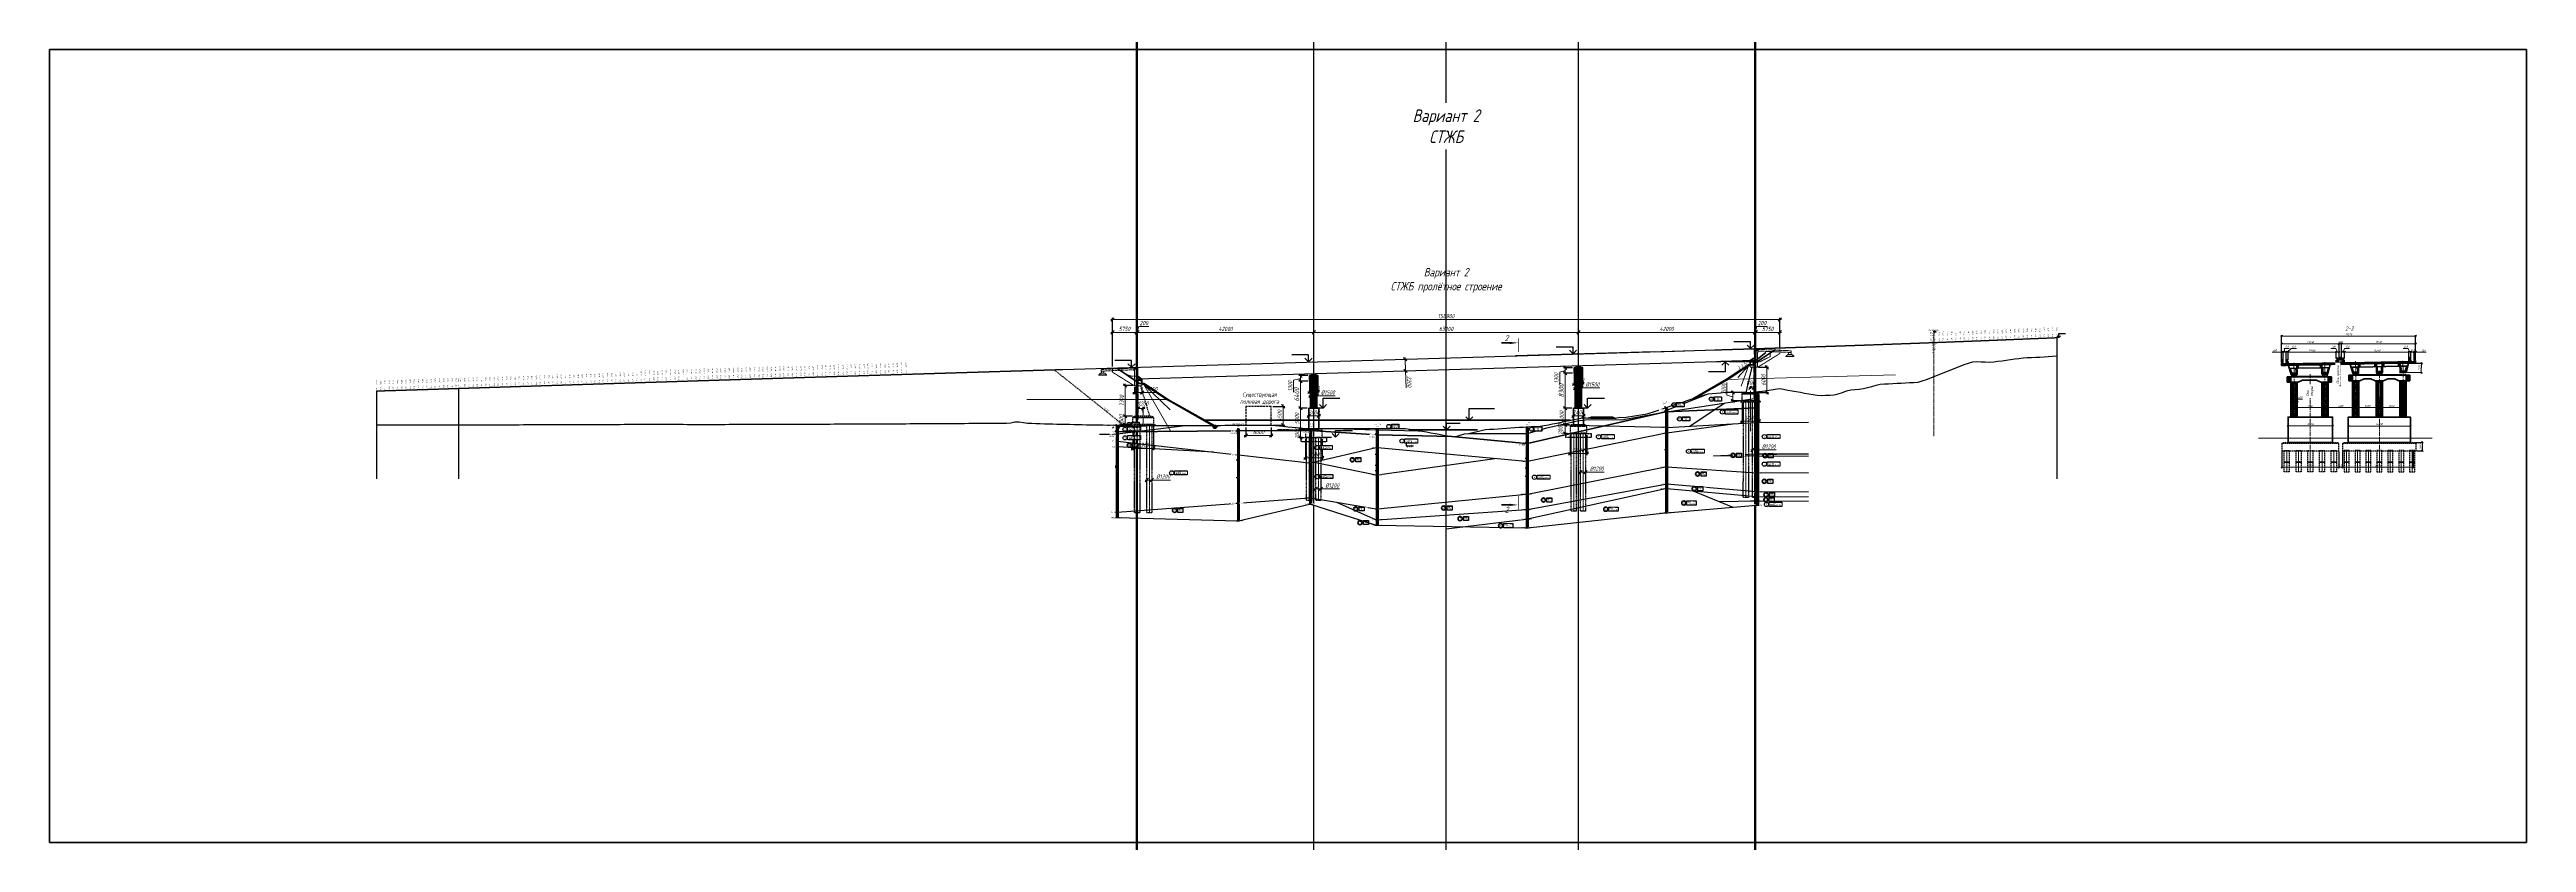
# Model space of a CAD drawing. Header units: millimetres. Extents: x 1864 to 10174863, y -4887456 to 5366151.
# Drawn here: x 8290825 to 8880489, y -94895 to 93729 of the extents above; entities that cross this region are included whole.
import ezdxf
from ezdxf.enums import TextEntityAlignment as Align

# ---------------------------------------------------------------- set-up
doc = ezdxf.new("R2018")
doc.units = ezdxf.units.MM
for name, pattern in [('ACAD_ISO10W100', [18.5, 12, -3, 0.5, -3]), ('axis', [1.11, 0.75, -0.12, 0.12, -0.12]), ('CENTER', [50.8, 31.75, -6.35, 6.35, -6.35]), ('DASHED', [7, 5, -2, 0]), ('HIDDEN', [9.525, 6.35, -3.175]), ('HIDDEN2', [4.7625, 3.175, -1.5875]), ('JIS_08_11', [12.8, 11, -0.6, 0.6, -0.6]), ('невидимая', [9.525, 6.35, -3.175]), ('осевая', [2, 1.25, -0.25, 0.25, -0.25])]:
    doc.linetypes.add(name, pattern=pattern)
for name, color, linetype, lineweight in [('!!ТЕКСТ', 3, 'Continuous', 20), ('!OIS-M-bolt', 150, 'Continuous', 20), ('!OIS-M-kontur', 40, 'Continuous', 40), ('!OIS-M-nevidim', 210, 'HIDDEN2', 25), ('!OIS-M-osi', 100, 'JIS_08_11', 20), ('!OIS-M-tonk', 160, 'Continuous', 30), ('(m)Невидимый контур', 4, 'HIDDEN', 18), ('01_Основные', 7, 'Continuous', 40), ('04_Невидимые', 3, 'Continuous', 13), ('1-Бетон', 106, 'Continuous', 35), ('1-Примечания', 4, 'Continuous', 25), ('1-Размеры', 1, 'Continuous', 25), ('1-Текст_3', 250, 'Continuous', 25), ('1-Штриховка', 8, 'Continuous', 9), ('S-BALK', 150, 'Continuous', 40), ('S-BALK-PPRB', 80, 'Continuous', 40), ('S-BALK-PROR', 133, 'Continuous', 20), ('S-BETN', 2, 'Continuous', 40), ('S-DRGO', 21, 'Continuous', 20), ('S-GRID', 1, 'CENTER', 20), ('S-METL-TONK-NVEL', 14, 'DASHED', 20), ('S-NASP', 52, 'Continuous', 35), ('S-OPOR', 2, 'Continuous', 40), ('S-OPOR-NVEL', 7, 'DASHED', 20), ('S-POGR', 124, 'Continuous', 20), ('S-SECT-PATT', 105, 'Continuous', 15), ('S-TEXT', 4, 'Continuous', 30), ('S-VOTV-NVEL', 1, 'DASHED', 20), ('T-GRID', 52, 'CENTER', 15), ('Бетон', 9, 'Continuous', 40), ('Дорожная одежда', 171, 'Continuous', 40), ('ИС 6. Штриховка', 8, 'Continuous', 5), ('ИС_TXT', 4, 'Continuous', 18), ('ИС_TXT_ЗГЛ', 1, 'Continuous', 35), ('ИС_АРМ', 1, 'Continuous', 35), ('ИС_Основная', 7, 'Continuous', 35), ('ИС_Ось', 3, 'осевая', 18), ('ИС_ПС_Med', 7, 'Continuous', 35), ('ИС_Разм', 3, 'Continuous', 18), ('ИС_Размер', 3, 'Continuous', 18), ('ИС_Текст заглавный', 1, 'Continuous', 35), ('ИС_Тонкая', 3, 'Continuous', 18), ('Монтажные стыки', 61, 'Continuous', 40), ('Поперечные ребра', 112, 'Continuous', 40), ('Размеры', 3, 'Continuous', 15), ('Тонкая', 3, 'Continuous', 15), ('Штриховка', 2, 'Continuous', 5)]:
    doc.layers.add(name, color=color, linetype=linetype, lineweight=lineweight)
doc.layers.add('_Defpoints', color=8, linetype='Continuous', plot=False)
doc.layers.add('Оси_Невидимые', color=5, linetype='Continuous', plot=False)
for name, color, linetype in [('C-GEOL-PATT', 250, 'Continuous'), ('geology', 250, 'Continuous'), ('S-PATT', 252, 'Continuous'), ('Возрастные индексы', 1, 'Continuous'), ('Геология', 250, 'Continuous'), ('ИС_Невидимая', 4, 'невидимая'), ('Коммуникации', 7, 'Continuous'), ('Красный профиль', 1, 'Continuous'), ('Номера ИГЭ', 22, 'Continuous'), ('Отметки в скважинах', 7, 'Continuous'), ('Рабочие отметки', 7, 'Continuous'), ('Рабочие отметки доп.', 7, 'Continuous'), ('Рассекаемые подобъекты', 7, 'Continuous'), ('Скважина', 170, 'Continuous'), ('Черный профиль', 3, 'Continuous'), ('Штриховая', 7, 'Continuous')]:
    doc.layers.add(name, color=color, linetype=linetype)
doc.layers.add('Помощь_Невидимый', color=7, linetype='Continuous', lineweight=30, plot=False)
doc.styles.add('0', font='isocpeur.ttf', dxfattribs={"width": 0.8, "oblique": 15})
doc.styles.add('ISOCPEUR', font='isocpeur.ttf', dxfattribs={"width": 0.8, "oblique": 15, "height": 2.5})
doc.styles.add('ISOCPEUR_', font='isocpeur.ttf', dxfattribs={"width": 0.8, "oblique": 15, "height": 250})
doc.styles.get("Standard").update_dxf_attribs({"font": 'arial.ttf'})
doc.styles.add('TM', font='mipgost.shx', dxfattribs={"width": 0.9, "oblique": 10})
doc.styles.add('Стандарт-геология', font='romant.shx', dxfattribs={"width": 0.9, "height": 2.5})
doc.linetypes.add('Земля', pattern='A,4.5,[130,ltypeshp.shx,S=3,R=-45,X=0,Y=-2.121],2.4,[130,ltypeshp.shx,S=3,R=-45,X=0,Y=-2.121],2.4,[130,ltypeshp.shx,S=3,R=-45,X=0,Y=-2.121],4.5', length=13.8)
doc.dimstyles.new('М200', dxfattribs={"dimscale": 200, "dimtxt": 2.5, "dimasz": 2, "dimexe": 1, "dimexo": 1, "dimgap": 0.8, "dimtad": 1, "dimdec": 0, "dimzin": 0, "dimdsep": 46, "dimtxsty": '0', "dimblk": 'OBLIQUE', "dimcen": 0.09, "dimdle": 1, "dimclrd": 256, "dimclre": 256, "dimclrt": 256, "dimadec": 4, "dimazin": 0, "dimtfac": 1, "dimtdec": 0, "dimtmove": 1, "dimatfit": 2, "dimfxl": 1, "dimtolj": 1, "dimtzin": 0, "dimlwd": -1, "dimarcsym": 0})
doc.dimstyles.new('М400нов', dxfattribs={"dimscale": 400, "dimtxt": 2.5, "dimasz": 2, "dimexe": 1, "dimexo": 1, "dimgap": 0.8, "dimtad": 1, "dimdec": 0, "dimzin": 0, "dimdsep": 46, "dimtxsty": '0', "dimblk": 'OBLIQUE', "dimcen": 0.09, "dimdle": 1, "dimclrd": 256, "dimclre": 256, "dimclrt": 256, "dimadec": 4, "dimazin": 0, "dimtfac": 1, "dimtdec": 0, "dimtmove": 1, "dimatfit": 2, "dimfxl": 1, "dimtolj": 1, "dimtzin": 0, "dimlwd": -1, "dimarcsym": 0})
doc.dimstyles.new('Скважина', dxfattribs={"dimtxt": 1.2, "dimasz": 2, "dimexe": 0, "dimexo": 0, "dimgap": 0.1, "dimtad": 1, "dimjust": 2, "dimtoh": 1, "dimdec": 1, "dimlfac": 0.1, "dimrnd": 0.1, "dimzin": 0, "dimdsep": 46, "dimtxsty": 'Standard', "dimcen": 0, "dimdle": 1.5, "dimadec": 1, "dimazin": 0, "dimtfac": 1, "dimtdec": 1, "dimtofl": 0, "dimtmove": 0, "dimatfit": 3, "dimfxl": 3, "dimtolj": 1, "dimtzin": 0, "dimarcsym": 0})

# ---------------------------------------------------------------- blocks, each defined once
blk = doc.blocks.new('*U457')
at = {"layer": '1-Примечания', "linetype": 'Continuous'}
blk.add_line((0, 0), (-2.5, 0), dxfattribs=at)
for points in [[(2.1, 2.1), (0, 0), (-2.1, 2.1)], [(0, 0), (0, 5), (8, 5)]]:
    blk.add_lwpolyline(points, dxfattribs=at)
at = {"layer": '1-Текст_3', "lineweight": 30, "oblique": 15, "width": 0.8, "flags": 104}
blk.add_attdef('ПРИМЕЧАНИЕ', text='', height=3, dxfattribs=at).set_placement((4, 4.2), align=Align.TOP_CENTER)
blk.add_attdef('ВЫСОТА', text='', height=3, dxfattribs=at).set_placement((4.1, 7.2), align=Align.MIDDLE_CENTER)
blk = doc.blocks.new('*U456')
at = {"layer": '1-Примечания', "linetype": 'Continuous'}
blk.add_line((0, 0), (-2.5, 0), dxfattribs=at)
for points in [[(2.1, 2.1), (0, 0), (-2.1, 2.1)], [(0, 0), (0, 4), (8, 4)]]:
    blk.add_lwpolyline(points, dxfattribs=at)
at = {"layer": '1-Текст_3', "lineweight": 30, "oblique": 15, "width": 0.8, "flags": 104}
blk.add_attdef('ПРИМЕЧАНИЕ', text='', height=3, dxfattribs=at).set_placement((4, 3.2), align=Align.TOP_CENTER)
blk.add_attdef('ВЫСОТА', text='', height=3, dxfattribs=at).set_placement((4.1, 6.2), align=Align.MIDDLE_CENTER)
blk = doc.blocks.new('_OBLIQUE')
at = {"color": 0, "linetype": 'ByBlock', "lineweight": -2}
blk.add_line((0.5, 0.5), (-0.5, -0.5), dxfattribs=at)
blk = doc.blocks.new('*D640')
at = {"layer": 'Defpoints', "color": 0, "linetype": 'Continuous', "transparency": 16777216}
for p in [(8549148, 13825), (8546917, 6529), (8549035, 6529)]:
    blk.add_point(p, dxfattribs=at)
at = {"layer": 'ИС_Размер', "lineweight": -2, "transparency": 16777216}
for p, q in [((8548748, 13825), (8546517, 13825)), ((8548635, 6529), (8546517, 6529))]:
    blk.add_line(p, q, dxfattribs=at)
at = {"layer": 'ИС_Размер', "transparency": 16777216}
blk.add_line((8546917, 14225), (8546917, 6129), dxfattribs=at)
at = {"layer": 'ИС_Размер', "linetype": 'Continuous', "transparency": 16777216, "xscale": 800, "yscale": 800, "zscale": 800}
for p, rotation in [((8546917, 13825), 90), ((8546917, 6529), 270)]:
    blk.add_blockref('_OBLIQUE', p, dxfattribs=dict(at, rotation=rotation))
at = {"layer": 'ИС_Размер', "linetype": 'Continuous', "transparency": 16777216, "insert": (8546097, 10177), "char_height": 1000, "attachment_point": 5, "rotation": 90, "style": '0'}
blk.add_mtext('\\A1;7300', dxfattribs=at)
blk = doc.blocks.new('*U455')
blk.add_lwpolyline([(0, 0), (0, 200)])
at = {"layer": 'Defpoints'}
for points in [[(-9, 0), (-9, 200)], [(-8, 0), (-8, 200)], [(8, 0), (8, 200)], [(9, 0), (9, 200)]]:
    blk.add_lwpolyline(points, dxfattribs=at)
blk = doc.blocks.new('*U451')
blk.add_lwpolyline([(0, 0), (0, 200)])
at = {"layer": 'Defpoints'}
for points in [[(-9, 0), (-9, 200)], [(-8, 0), (-8, 200)], [(8, 0), (8, 200)], [(9, 0), (9, 200)]]:
    blk.add_lwpolyline(points, dxfattribs=at)
blk = doc.blocks.new('*U454')
at = {"layer": '1-Примечания', "linetype": 'Continuous'}
blk.add_line((0, 0), (-2.5, 0), dxfattribs=at)
for points in [[(2.1, 2.1), (0, 0), (-2.1, 2.1)], [(0, 0), (0, 7), (15, 7)]]:
    blk.add_lwpolyline(points, dxfattribs=at)
at = {"layer": '1-Текст_3', "lineweight": 30, "oblique": 15, "width": 0.8, "flags": 104}
blk.add_attdef('ПРИМЕЧАНИЕ', text='', height=3, dxfattribs=at).set_placement((7.5, 6.2), align=Align.TOP_CENTER)
blk.add_attdef('ВЫСОТА', text='', height=3, dxfattribs=at).set_placement((7.6, 9.2), align=Align.MIDDLE_CENTER)
blk = doc.blocks.new('*D644')
at = {"layer": 'Defpoints', "color": 0, "linetype": 'Continuous', "transparency": 16777216}
for p in [(8653794, 16740), (8651644, 8417), (8653594, 8417)]:
    blk.add_point(p, dxfattribs=at)
at = {"layer": 'ИС_Размер', "lineweight": -2, "transparency": 16777216}
for p, q in [((8653394, 16740), (8651244, 16740)), ((8653194, 8417), (8651244, 8417))]:
    blk.add_line(p, q, dxfattribs=at)
at = {"layer": 'ИС_Размер', "transparency": 16777216}
blk.add_line((8651644, 17140), (8651644, 8017), dxfattribs=at)
at = {"layer": 'ИС_Размер', "linetype": 'Continuous', "transparency": 16777216, "xscale": 800, "yscale": 800, "zscale": 800}
for p, rotation in [((8651644, 16740), 90), ((8651644, 8417), 270)]:
    blk.add_blockref('_OBLIQUE', p, dxfattribs=dict(at, rotation=rotation))
at = {"layer": 'ИС_Размер', "linetype": 'Continuous', "transparency": 16777216, "insert": (8650724, 12578), "char_height": 1000, "attachment_point": 5, "rotation": 90, "style": '0'}
blk.add_mtext('\\A1;{\\H1.2x;8300}', dxfattribs=at)
blk = doc.blocks.new('*D638')
at = {"layer": 'Defpoints', "color": 0, "linetype": 'Continuous', "transparency": 16777216}
for p in [(8653594, 8417), (8651644, 4417), (8653095, 4417)]:
    blk.add_point(p, dxfattribs=at)
at = {"layer": 'ИС_Размер', "lineweight": -2, "transparency": 16777216}
for p, q in [((8653194, 8417), (8651244, 8417)), ((8652695, 4417), (8651244, 4417))]:
    blk.add_line(p, q, dxfattribs=at)
at = {"layer": 'ИС_Размер', "transparency": 16777216}
blk.add_line((8651644, 8817), (8651644, 4017), dxfattribs=at)
at = {"layer": 'ИС_Размер', "linetype": 'Continuous', "transparency": 16777216, "xscale": 800, "yscale": 800, "zscale": 800}
for p, rotation in [((8651644, 8417), 90), ((8651644, 4417), 270)]:
    blk.add_blockref('_OBLIQUE', p, dxfattribs=dict(at, rotation=rotation))
at = {"layer": 'ИС_Размер', "linetype": 'Continuous', "transparency": 16777216, "insert": (8650824, 6417), "char_height": 1000, "attachment_point": 5, "rotation": 90, "style": '0'}
blk.add_mtext('\\A1;4000', dxfattribs=at)
blk = doc.blocks.new('*U449')
at = {"layer": '1-Примечания', "linetype": 'Continuous'}
blk.add_line((0, 0), (-2.5, 0), dxfattribs=at)
for points in [[(2.1, 2.1), (0, 0), (-2.1, 2.1)], [(0, 0), (0, 6), (10, 6)]]:
    blk.add_lwpolyline(points, dxfattribs=at)
at = {"layer": '1-Текст_3', "lineweight": 30, "oblique": 15, "width": 0.8, "flags": 104}
blk.add_attdef('ПРИМЕЧАНИЕ', text='', height=3, dxfattribs=at).set_placement((5, 5.2), align=Align.TOP_CENTER)
blk.add_attdef('ВЫСОТА', text='', height=3, dxfattribs=at).set_placement((5.1, 8.2), align=Align.MIDDLE_CENTER)
blk = doc.blocks.new('*D642')
at = {"layer": 'Defpoints', "color": 0, "linetype": 'Continuous', "transparency": 16777216}
for p in [(8549061, 6529), (8546917, 4529), (8548747, 4529)]:
    blk.add_point(p, dxfattribs=at)
at = {"layer": 'ИС_Размер', "lineweight": -2, "transparency": 16777216}
for p, q in [((8548661, 6529), (8546517, 6529)), ((8548347, 4529), (8546517, 4529))]:
    blk.add_line(p, q, dxfattribs=at)
at = {"layer": 'ИС_Размер', "transparency": 16777216}
blk.add_line((8546917, 6929), (8546917, 4129), dxfattribs=at)
at = {"layer": 'ИС_Размер', "linetype": 'Continuous', "transparency": 16777216, "xscale": 800, "yscale": 800, "zscale": 800}
for p, rotation in [((8546917, 6529), 90), ((8546917, 4529), 270)]:
    blk.add_blockref('_OBLIQUE', p, dxfattribs=dict(at, rotation=rotation))
at = {"layer": 'ИС_Размер', "linetype": 'Continuous', "transparency": 16777216, "insert": (8545965, 5529), "char_height": 1000, "attachment_point": 5, "rotation": 90, "style": '0'}
blk.add_mtext('\\A1;2000', dxfattribs=at)
blk = doc.blocks.new('*D643')
at = {"layer": 'Defpoints', "color": 0, "linetype": 'Continuous', "transparency": 16777216}
for p in [(8549998, 8305), (8549998, 6959), (8551198, 6959)]:
    blk.add_point(p, dxfattribs=at)
at = {"layer": 'ИС_Размер', "transparency": 16777216}
blk.add_line((8551598, 8305), (8549598, 8305), dxfattribs=at)
at = {"layer": 'ИС_Размер', "lineweight": -2, "transparency": 16777216}
for p, q in [((8549998, 7359), (8549998, 8705)), ((8551198, 7359), (8551198, 8705))]:
    blk.add_line(p, q, dxfattribs=at)
at = {"layer": 'ИС_Размер', "linetype": 'Continuous', "transparency": 16777216, "xscale": 800, "yscale": 800, "zscale": 800, "rotation": 180}
blk.add_blockref('_OBLIQUE', (8549998, 8305), dxfattribs=at)
at = {"layer": 'ИС_Размер', "linetype": 'Continuous', "transparency": 16777216, "xscale": 800, "yscale": 800, "zscale": 800}
blk.add_blockref('_OBLIQUE', (8551198, 8305), dxfattribs=at)
at = {"layer": 'ИС_Размер', "linetype": 'Continuous', "transparency": 16777216, "insert": (8551198, 9525), "char_height": 1000, "attachment_point": 5, "style": '0'}
blk.add_mtext('\\A1;1200', dxfattribs=at)
blk = doc.blocks.new('*U438')
at = {"layer": '1-Примечания', "linetype": 'Continuous'}
blk.add_line((0, 0), (7.5, 0), dxfattribs=at)
for points in [[(12.1, -2.1), (10, 0), (7.9, -2.1)], [(10, 0), (10, -6), (20, -6)]]:
    blk.add_lwpolyline(points, dxfattribs=at)
at = {"layer": '1-Текст_3', "lineweight": 30, "oblique": 15, "width": 0.8, "flags": 104}
blk.add_attdef('ПРИМЕЧАНИЕ', text='', height=3, dxfattribs=at).set_placement((15, -6.8), align=Align.TOP_CENTER)
blk.add_attdef('ВЫСОТА', text='', height=3, dxfattribs=at).set_placement((15.1, -3.8), align=Align.MIDDLE_CENTER)
blk = doc.blocks.new('*D641')
at = {"layer": 'Defpoints', "color": 0, "linetype": 'Continuous', "transparency": 16777216}
for p in [(8549148, 13825), (8550898, 13825), (8550898, 12143)]:
    blk.add_point(p, dxfattribs=at)
at = {"layer": 'ИС_Размер', "transparency": 16777216}
for p, q in [((8548748, 12143), (8551298, 12143)), ((8554698, 12143), (8550898, 12143))]:
    blk.add_line(p, q, dxfattribs=at)
at = {"layer": 'ИС_Размер', "lineweight": -2, "transparency": 16777216}
for p, q in [((8549148, 13425), (8549148, 11743)), ((8550898, 13425), (8550898, 11743))]:
    blk.add_line(p, q, dxfattribs=at)
at = {"layer": 'ИС_Размер', "linetype": 'Continuous', "transparency": 16777216, "xscale": 800, "yscale": 800, "zscale": 800, "rotation": 180}
blk.add_blockref('_OBLIQUE', (8549148, 12143), dxfattribs=at)
at = {"layer": 'ИС_Размер', "linetype": 'Continuous', "transparency": 16777216, "xscale": 800, "yscale": 800, "zscale": 800}
blk.add_blockref('_OBLIQUE', (8550898, 12143), dxfattribs=at)
at = {"layer": 'ИС_Размер', "linetype": 'Continuous', "transparency": 16777216, "insert": (8553284, 12963), "char_height": 1000, "attachment_point": 5, "style": '0'}
blk.add_mtext('\\A1;1750', dxfattribs=at)
blk = doc.blocks.new('*D635')
at = {"layer": 'Defpoints', "color": 0, "linetype": 'Continuous', "transparency": 16777216}
for p in [(8655544, 13217), (8654044, 11473, 5778), (8655544, 11416, 5778)]:
    blk.add_point(p, dxfattribs=at)
at = {"layer": 'ИС_Размер', "transparency": 16777216}
for p, q in [((8653644, 13217), (8655944, 13217)), ((8659908, 13217), (8655544, 13217))]:
    blk.add_line(p, q, dxfattribs=at)
at = {"layer": 'ИС_Размер', "lineweight": -2, "transparency": 16777216}
for p, q in [((8654044, 11873), (8654044, 13617)), ((8655544, 11816), (8655544, 13617))]:
    blk.add_line(p, q, dxfattribs=at)
at = {"layer": 'ИС_Размер', "linetype": 'Continuous', "transparency": 16777216, "xscale": 800, "yscale": 800, "zscale": 800, "rotation": 180}
blk.add_blockref('_OBLIQUE', (8654044, 13217), dxfattribs=at)
at = {"layer": 'ИС_Размер', "linetype": 'Continuous', "transparency": 16777216, "xscale": 800, "yscale": 800, "zscale": 800}
blk.add_blockref('_OBLIQUE', (8655544, 13217), dxfattribs=at)
at = {"layer": 'ИС_Размер', "linetype": 'Continuous', "transparency": 16777216, "insert": (8658134, 14037), "char_height": 1000, "attachment_point": 5, "style": '0'}
blk.add_mtext('\\A1;%%C1500', dxfattribs=at)
blk = doc.blocks.new('*D636')
at = {"layer": 'Defpoints', "color": 0, "linetype": 'Continuous', "transparency": 16777216}
for p in [(8653594, 7001), (8655994, 7070), (8655994, 6601)]:
    blk.add_point(p, dxfattribs=at)
at = {"layer": 'ИС_Размер', "transparency": 16777216}
blk.add_line((8653194, 6601), (8656394, 6601), dxfattribs=at)
at = {"layer": 'ИС_Размер', "lineweight": -2, "transparency": 16777216}
for p, q in [((8653594, 6601), (8653594, 6201)), ((8655994, 6670), (8655994, 6201))]:
    blk.add_line(p, q, dxfattribs=at)
at = {"layer": 'ИС_Размер', "linetype": 'Continuous', "transparency": 16777216, "xscale": 800, "yscale": 800, "zscale": 800, "rotation": 180}
blk.add_blockref('_OBLIQUE', (8653594, 6601), dxfattribs=at)
at = {"layer": 'ИС_Размер', "linetype": 'Continuous', "transparency": 16777216, "xscale": 800, "yscale": 800, "zscale": 800}
blk.add_blockref('_OBLIQUE', (8655994, 6601), dxfattribs=at)
at = {"layer": 'ИС_Размер', "linetype": 'Continuous', "transparency": 16777216, "insert": (8654795, 7421), "char_height": 1000, "attachment_point": 5, "style": '0'}
blk.add_mtext('\\A1;2400', dxfattribs=at)
blk = doc.blocks.new('*D637')
at = {"layer": 'Defpoints', "color": 0, "linetype": 'Continuous', "transparency": 16777216}
for p in [(8653794, 18040), (8651644, 16740), (8653794, 16740)]:
    blk.add_point(p, dxfattribs=at)
at = {"layer": 'ИС_Размер', "lineweight": -2, "transparency": 16777216}
for p, q in [((8653394, 18040), (8651244, 18040)), ((8653394, 16740), (8651244, 16740))]:
    blk.add_line(p, q, dxfattribs=at)
at = {"layer": 'ИС_Размер', "transparency": 16777216}
for p, q in [((8651644, 18440), (8651644, 16340)), ((8651644, 17390), (8650367, 16970)), ((8650367, 16970), (8650367, 14142))]:
    blk.add_line(p, q, dxfattribs=at)
at = {"layer": 'ИС_Размер', "linetype": 'Continuous', "transparency": 16777216, "xscale": 800, "yscale": 800, "zscale": 800}
for p, rotation in [((8651644, 18040), 90), ((8651644, 16740), 270)]:
    blk.add_blockref('_OBLIQUE', p, dxfattribs=dict(at, rotation=rotation))
at = {"layer": 'ИС_Размер', "linetype": 'Continuous', "transparency": 16777216, "insert": (8649547, 15556), "char_height": 1000, "attachment_point": 5, "rotation": 90, "style": '0'}
blk.add_mtext('\\A1;1300', dxfattribs=at)
blk = doc.blocks.new('*U439')
at = {"layer": '1-Примечания', "linetype": 'Continuous'}
blk.add_line((0, 0), (0.5, 0), dxfattribs=at)
for points in [[(5.1, 2.1), (3, 0), (0.9, 2.1)], [(3, 0), (3, 4), (13, 4)]]:
    blk.add_lwpolyline(points, dxfattribs=at)
at = {"layer": '1-Текст_3', "lineweight": 30, "oblique": 15, "width": 0.8, "flags": 104}
blk.add_attdef('ПРИМЕЧАНИЕ', text='', height=3, dxfattribs=at).set_placement((8, 3.2), align=Align.TOP_CENTER)
blk.add_attdef('ВЫСОТА', text='', height=3, dxfattribs=at).set_placement((8.1, 6.2), align=Align.MIDDLE_CENTER)
blk = doc.blocks.new('*U441')
at = {"layer": '1-Примечания', "linetype": 'Continuous'}
blk.add_line((0, 0), (0.5, 0), dxfattribs=at)
for points in [[(5.1, 2.1), (3, 0), (0.9, 2.1)], [(3, 0), (3, 4), (13, 4)]]:
    blk.add_lwpolyline(points, dxfattribs=at)
at = {"layer": '1-Текст_3', "lineweight": 30, "oblique": 15, "width": 0.8, "flags": 104}
blk.add_attdef('ПРИМЕЧАНИЕ', text='', height=3, dxfattribs=at).set_placement((8, 3.2), align=Align.TOP_CENTER)
blk.add_attdef('ВЫСОТА', text='', height=3, dxfattribs=at).set_placement((8.1, 6.2), align=Align.MIDDLE_CENTER)
blk = doc.blocks.new('*U444')
at = {"layer": '1-Примечания', "linetype": 'Continuous'}
blk.add_line((0, 0), (0.5, 0), dxfattribs=at)
for points in [[(5.1, 2.1), (3, 0), (0.9, 2.1)], [(3, 0), (3, 4), (13, 4)]]:
    blk.add_lwpolyline(points, dxfattribs=at)
at = {"layer": '1-Текст_3', "lineweight": 30, "oblique": 15, "width": 0.8, "flags": 104}
blk.add_attdef('ПРИМЕЧАНИЕ', text='', height=3, dxfattribs=at).set_placement((8, 3.2), align=Align.TOP_CENTER)
blk.add_attdef('ВЫСОТА', text='', height=3, dxfattribs=at).set_placement((8.1, 6.2), align=Align.MIDDLE_CENTER)
blk = doc.blocks.new('*D639')
at = {"layer": 'Defpoints', "color": 0, "linetype": 'Continuous', "transparency": 16777216}
for p in [(8548747, 4529), (8553647, 4528), (8553647, -1141)]:
    blk.add_point(p, dxfattribs=at)
at = {"layer": 'ИС_Размер', "lineweight": -2, "transparency": 16777216}
for p, q in [((8548747, 4129), (8548747, -1541)), ((8553647, 4128), (8553647, -1541))]:
    blk.add_line(p, q, dxfattribs=at)
at = {"layer": 'ИС_Размер', "transparency": 16777216}
blk.add_line((8548347, -1141), (8554047, -1141), dxfattribs=at)
at = {"layer": 'ИС_Размер', "linetype": 'Continuous', "transparency": 16777216, "xscale": 800, "yscale": 800, "zscale": 800, "rotation": 180}
blk.add_blockref('_OBLIQUE', (8548747, -1141), dxfattribs=at)
at = {"layer": 'ИС_Размер', "linetype": 'Continuous', "transparency": 16777216, "xscale": 800, "yscale": 800, "zscale": 800}
blk.add_blockref('_OBLIQUE', (8553647, -1141), dxfattribs=at)
at = {"layer": 'ИС_Размер', "linetype": 'Continuous', "transparency": 16777216, "insert": (8551197, -321), "char_height": 1000, "attachment_point": 5, "style": '0'}
blk.add_mtext('\\A1;4900', dxfattribs=at)
blk = doc.blocks.new('*U436')
at = {"layer": '1-Примечания', "linetype": 'Continuous'}
blk.add_line((0, 0), (-15.5, 0), dxfattribs=at)
for points in [[(-18, 0), (-18, -6), (-28, -6)], [(-20.1, -2.1), (-18, 0), (-15.9, -2.1)]]:
    blk.add_lwpolyline(points, dxfattribs=at)
at = {"layer": '1-Текст_3', "lineweight": 30, "oblique": 15, "width": 0.8, "flags": 104}
blk.add_attdef('ВЫСОТА', text='', height=3, dxfattribs=at).set_placement((-23.1, -3.8), align=Align.MIDDLE_CENTER)
blk.add_attdef('ПРИМЕЧАНИЕ', text='', height=3, dxfattribs=at).set_placement((-23, -6.8), align=Align.TOP_CENTER)
blk = doc.blocks.new('*U821')
for p, q in [((-3.8, 50.7), (-10.2, 50.7)), ((-3.8, -45.7), (-10.2, -45.7))]:
    blk.add_line(p, q)
for points in [[(-5.2, 51.3), (-0.2, 50.7), (-5.2, 50.7), (-5.2, 50)], [(0.2, 53.3), (-0.3, 53.3), (0.2, 45.3), (-0.3, 45.3)], [(0.2, -40.3), (-0.3, -40.3), (0.2, -48.3), (-0.3, -48.3)], [(-5.2, -45), (-0.2, -45.7), (-5.2, -45.7), (-5.2, -46.3)]]:
    blk.add_solid(points)
at = {"style": '0', "oblique": 15, "width": 0.8}
for tag, p in [('ВЕРХ', (-7.1, 53.5)), ('НИЗ', (-7, -48.5))]:
    blk.add_attdef(tag, text='', height=3.5, dxfattribs=at).set_placement(p, align=Align.MIDDLE_CENTER)
blk = doc.blocks.new('*D645')
at = {"layer": 'Defpoints', "color": 0, "linetype": 'Continuous', "transparency": 16777216}
for p in [(8653794, 17417), (8655794, 17417), (8655794, 14227)]:
    blk.add_point(p, dxfattribs=at)
at = {"layer": 'ИС_Размер', "transparency": 16777216}
blk.add_line((8653394, 14227), (8656194, 14227), dxfattribs=at)
at = {"layer": 'ИС_Размер', "lineweight": -2, "transparency": 16777216}
for p, q in [((8653794, 17017), (8653794, 13827)), ((8655794, 17017), (8655794, 13827))]:
    blk.add_line(p, q, dxfattribs=at)
at = {"layer": 'ИС_Размер', "linetype": 'Continuous', "transparency": 16777216, "xscale": 800, "yscale": 800, "zscale": 800, "rotation": 180}
blk.add_blockref('_OBLIQUE', (8653794, 14227), dxfattribs=at)
at = {"layer": 'ИС_Размер', "linetype": 'Continuous', "transparency": 16777216, "xscale": 800, "yscale": 800, "zscale": 800}
blk.add_blockref('_OBLIQUE', (8655794, 14227), dxfattribs=at)
at = {"layer": 'ИС_Размер', "linetype": 'Continuous', "transparency": 16777216, "insert": (8654794, 15047), "char_height": 1000, "attachment_point": 5, "style": '0'}
blk.add_mtext('\\A1;2000', dxfattribs=at)
blk = doc.blocks.new('*D827')
at = {"layer": 'Defpoints', "color": 0, "linetype": 'Continuous', "transparency": 16777216}
for p in [(8590794, 14850), (8588644, 8417), (8590594, 8417)]:
    blk.add_point(p, dxfattribs=at)
at = {"layer": 'ИС_Размер', "lineweight": -2, "transparency": 16777216}
for p, q in [((8590394, 14850), (8588244, 14850)), ((8590194, 8417), (8588244, 8417))]:
    blk.add_line(p, q, dxfattribs=at)
at = {"layer": 'ИС_Размер', "transparency": 16777216}
blk.add_line((8588644, 15250), (8588644, 8017), dxfattribs=at)
at = {"layer": 'ИС_Размер', "linetype": 'Continuous', "transparency": 16777216, "xscale": 800, "yscale": 800, "zscale": 800}
for p, rotation in [((8588644, 14850), 90), ((8588644, 8417), 270)]:
    blk.add_blockref('_OBLIQUE', p, dxfattribs=dict(at, rotation=rotation))
at = {"layer": 'ИС_Размер', "linetype": 'Continuous', "transparency": 16777216, "insert": (8587724, 11633), "char_height": 1000, "attachment_point": 5, "rotation": 90, "style": '0'}
blk.add_mtext('\\A1;{\\H1.2x;6400}', dxfattribs=at)
blk = doc.blocks.new('*D826')
at = {"layer": 'Defpoints', "color": 0, "linetype": 'Continuous', "transparency": 16777216}
for p in [(8590594, 8417), (8588644, 3417), (8590095, 3417)]:
    blk.add_point(p, dxfattribs=at)
at = {"layer": 'ИС_Размер', "lineweight": -2, "transparency": 16777216}
for p, q in [((8590194, 8417), (8588244, 8417)), ((8589695, 3417), (8588244, 3417))]:
    blk.add_line(p, q, dxfattribs=at)
at = {"layer": 'ИС_Размер', "transparency": 16777216}
blk.add_line((8588644, 8817), (8588644, 3017), dxfattribs=at)
at = {"layer": 'ИС_Размер', "linetype": 'Continuous', "transparency": 16777216, "xscale": 800, "yscale": 800, "zscale": 800}
for p, rotation in [((8588644, 8417), 90), ((8588644, 3417), 270)]:
    blk.add_blockref('_OBLIQUE', p, dxfattribs=dict(at, rotation=rotation))
at = {"layer": 'ИС_Размер', "linetype": 'Continuous', "transparency": 16777216, "insert": (8587824, 5917), "char_height": 1000, "attachment_point": 5, "rotation": 90, "style": '0'}
blk.add_mtext('\\A1;5000', dxfattribs=at)
blk = doc.blocks.new('*D823')
at = {"layer": 'Defpoints', "color": 0, "linetype": 'Continuous', "transparency": 16777216}
for p in [(8591044, 9583, 5778), (8592544, 11327), (8592544, 9526, 5778)]:
    blk.add_point(p, dxfattribs=at)
at = {"layer": 'ИС_Размер', "transparency": 16777216}
for p, q in [((8590644, 11327), (8592944, 11327)), ((8596908, 11327), (8592544, 11327))]:
    blk.add_line(p, q, dxfattribs=at)
at = {"layer": 'ИС_Размер', "lineweight": -2, "transparency": 16777216}
for p, q in [((8591044, 9983), (8591044, 11727)), ((8592544, 9926), (8592544, 11727))]:
    blk.add_line(p, q, dxfattribs=at)
at = {"layer": 'ИС_Размер', "linetype": 'Continuous', "transparency": 16777216, "xscale": 800, "yscale": 800, "zscale": 800, "rotation": 180}
blk.add_blockref('_OBLIQUE', (8591044, 11327), dxfattribs=at)
at = {"layer": 'ИС_Размер', "linetype": 'Continuous', "transparency": 16777216, "xscale": 800, "yscale": 800, "zscale": 800}
blk.add_blockref('_OBLIQUE', (8592544, 11327), dxfattribs=at)
at = {"layer": 'ИС_Размер', "linetype": 'Continuous', "transparency": 16777216, "insert": (8595134, 12147), "char_height": 1000, "attachment_point": 5, "style": '0'}
blk.add_mtext('\\A1;%%C1500', dxfattribs=at)
blk = doc.blocks.new('*D824')
at = {"layer": 'Defpoints', "color": 0, "linetype": 'Continuous', "transparency": 16777216}
for p in [(8590594, 7001), (8592994, 7070), (8592994, 6601)]:
    blk.add_point(p, dxfattribs=at)
at = {"layer": 'ИС_Размер', "transparency": 16777216}
blk.add_line((8590194, 6601), (8593394, 6601), dxfattribs=at)
at = {"layer": 'ИС_Размер', "lineweight": -2, "transparency": 16777216}
for p, q in [((8590594, 6601), (8590594, 6201)), ((8592994, 6670), (8592994, 6201))]:
    blk.add_line(p, q, dxfattribs=at)
at = {"layer": 'ИС_Размер', "linetype": 'Continuous', "transparency": 16777216, "xscale": 800, "yscale": 800, "zscale": 800, "rotation": 180}
blk.add_blockref('_OBLIQUE', (8590594, 6601), dxfattribs=at)
at = {"layer": 'ИС_Размер', "linetype": 'Continuous', "transparency": 16777216, "xscale": 800, "yscale": 800, "zscale": 800}
blk.add_blockref('_OBLIQUE', (8592994, 6601), dxfattribs=at)
at = {"layer": 'ИС_Размер', "linetype": 'Continuous', "transparency": 16777216, "insert": (8591795, 7421), "char_height": 1000, "attachment_point": 5, "style": '0'}
blk.add_mtext('\\A1;2400', dxfattribs=at)
blk = doc.blocks.new('*D825')
at = {"layer": 'Defpoints', "color": 0, "linetype": 'Continuous', "transparency": 16777216}
for p in [(8588644, 14850), (8590794, 16150), (8590794, 14850)]:
    blk.add_point(p, dxfattribs=at)
at = {"layer": 'ИС_Размер', "transparency": 16777216}
for p, q in [((8588644, 15500), (8586985, 15080)), ((8586985, 15080), (8586985, 12252)), ((8588644, 16550), (8588644, 14450))]:
    blk.add_line(p, q, dxfattribs=at)
at = {"layer": 'ИС_Размер', "lineweight": -2, "transparency": 16777216}
for p, q in [((8590394, 16150), (8588244, 16150)), ((8590394, 14850), (8588244, 14850))]:
    blk.add_line(p, q, dxfattribs=at)
at = {"layer": 'ИС_Размер', "linetype": 'Continuous', "transparency": 16777216, "xscale": 800, "yscale": 800, "zscale": 800}
for p, rotation in [((8588644, 16150), 90), ((8588644, 14850), 270)]:
    blk.add_blockref('_OBLIQUE', p, dxfattribs=dict(at, rotation=rotation))
at = {"layer": 'ИС_Размер', "linetype": 'Continuous', "transparency": 16777216, "insert": (8586165, 13666), "char_height": 1000, "attachment_point": 5, "rotation": 90, "style": '0'}
blk.add_mtext('\\A1;1300', dxfattribs=at)
blk = doc.blocks.new('*D822')
at = {"layer": 'Defpoints', "color": 0, "linetype": 'Continuous', "transparency": 16777216}
for p in [(8590794, 15527), (8592794, 15527), (8592794, 12337)]:
    blk.add_point(p, dxfattribs=at)
at = {"layer": 'ИС_Размер', "transparency": 16777216}
blk.add_line((8590394, 12337), (8593194, 12337), dxfattribs=at)
at = {"layer": 'ИС_Размер', "lineweight": -2, "transparency": 16777216}
for p, q in [((8590794, 15127), (8590794, 11937)), ((8592794, 15127), (8592794, 11937))]:
    blk.add_line(p, q, dxfattribs=at)
at = {"layer": 'ИС_Размер', "linetype": 'Continuous', "transparency": 16777216, "xscale": 800, "yscale": 800, "zscale": 800, "rotation": 180}
blk.add_blockref('_OBLIQUE', (8590794, 12337), dxfattribs=at)
at = {"layer": 'ИС_Размер', "linetype": 'Continuous', "transparency": 16777216, "xscale": 800, "yscale": 800, "zscale": 800}
blk.add_blockref('_OBLIQUE', (8592794, 12337), dxfattribs=at)
at = {"layer": 'ИС_Размер', "linetype": 'Continuous', "transparency": 16777216, "insert": (8591794, 13157), "char_height": 1000, "attachment_point": 5, "style": '0'}
blk.add_mtext('\\A1;2000', dxfattribs=at)
blk = doc.blocks.new('*U625')
at = {"layer": '1-Примечания', "linetype": 'Continuous'}
blk.add_line((0, 0), (5.5, 0), dxfattribs=at)
for points in [[(10.1, 2.1), (8, 0), (5.9, 2.1)], [(8, 0), (8, 4), (18, 4)]]:
    blk.add_lwpolyline(points, dxfattribs=at)
at = {"layer": '1-Текст_3', "lineweight": 30, "oblique": 15, "width": 0.8, "flags": 104}
blk.add_attdef('ПРИМЕЧАНИЕ', text='', height=3, dxfattribs=at).set_placement((13, 3.2), align=Align.TOP_CENTER)
blk.add_attdef('ВЫСОТА', text='', height=3, dxfattribs=at).set_placement((13.1, 6.2), align=Align.MIDDLE_CENTER)
blk = doc.blocks.new('*D828')
at = {"layer": 'Defpoints', "color": 0, "linetype": 'Continuous', "transparency": 16777216}
for p in [(8591794, 26455), (8549794, 18161), (8591794, 19421)]:
    blk.add_point(p, dxfattribs=at)
at = {"layer": 'ИС_Размер', "transparency": 16777216}
blk.add_line((8549394, 26455), (8592194, 26455), dxfattribs=at)
at = {"layer": 'ИС_Размер', "lineweight": -2, "transparency": 16777216}
for p, q in [((8549794, 18561), (8549794, 26855)), ((8591794, 19821), (8591794, 26855))]:
    blk.add_line(p, q, dxfattribs=at)
at = {"layer": 'ИС_Размер', "linetype": 'Continuous', "transparency": 16777216, "xscale": 800, "yscale": 800, "zscale": 800, "rotation": 180}
blk.add_blockref('_OBLIQUE', (8549794, 26455), dxfattribs=at)
at = {"layer": 'ИС_Размер', "linetype": 'Continuous', "transparency": 16777216, "xscale": 800, "yscale": 800, "zscale": 800}
blk.add_blockref('_OBLIQUE', (8591794, 26455), dxfattribs=at)
at = {"layer": 'ИС_Размер', "linetype": 'Continuous', "transparency": 16777216, "insert": (8570794, 27275), "char_height": 1000, "attachment_point": 5, "style": '0'}
blk.add_mtext('\\A1;42000', dxfattribs=at)
blk = doc.blocks.new('*D829')
at = {"layer": 'Defpoints', "color": 0, "linetype": 'Continuous', "transparency": 16777216}
for p in [(8654794, 26455), (8591794, 19421), (8654794, 21311)]:
    blk.add_point(p, dxfattribs=at)
at = {"layer": 'ИС_Размер', "transparency": 16777216}
blk.add_line((8591394, 26455), (8655194, 26455), dxfattribs=at)
at = {"layer": 'ИС_Размер', "lineweight": -2, "transparency": 16777216}
for p, q in [((8591794, 19821), (8591794, 26855)), ((8654794, 21711), (8654794, 26855))]:
    blk.add_line(p, q, dxfattribs=at)
at = {"layer": 'ИС_Размер', "linetype": 'Continuous', "transparency": 16777216, "xscale": 800, "yscale": 800, "zscale": 800, "rotation": 180}
blk.add_blockref('_OBLIQUE', (8591794, 26455), dxfattribs=at)
at = {"layer": 'ИС_Размер', "linetype": 'Continuous', "transparency": 16777216, "xscale": 800, "yscale": 800, "zscale": 800}
blk.add_blockref('_OBLIQUE', (8654794, 26455), dxfattribs=at)
at = {"layer": 'ИС_Размер', "linetype": 'Continuous', "transparency": 16777216, "insert": (8623294, 27275), "char_height": 1000, "attachment_point": 5, "style": '0'}
blk.add_mtext('\\A1;63000', dxfattribs=at)
blk = doc.blocks.new('окзззз')
at = {"layer": 'S-BETN'}
for p, q in [((-200, 526), (-1100, -74)), ((200, 526), (-200, 526)), ((200, 526), (200, 2656)), ((-1100, -74), (-1100, -474)), ((-1100, -474), (-1100, -1094))]:
    blk.add_line(p, q, dxfattribs=at)
at = {"layer": 'S-NASP'}
for p, q in [((4921, 2553), (-550, -1094)), ((-550, -1094), (-1550, -1094))]:
    blk.add_line(p, q, dxfattribs=at)
at = {"layer": 'S-OPOR-NVEL'}
for p, q in [((200, -345), (200, 526)), ((553, 2188), (553, 2653)), ((650, -1674), (5950, 1602)), ((5950, 1602), (5950, 2563)), ((200, -344), (-1100, -474)), ((-1100, -474), (193, -345)), ((-1100, -1094), (-1100, -1674)), ((-900, -194), (200, -194)), ((-900, -194), (-900, -454))]:
    blk.add_line(p, q, dxfattribs=at)
for points in [[(-1100, -1674), (650, -1674), (650, 1834)], [(-989, 0), (0, 0), (0, 526)], [(553, 2188), (803, 2188), (803, 1988), (650, 1834)]]:
    blk.add_lwpolyline(points, dxfattribs=at)
blk = doc.blocks.new('*D832')
at = {"layer": 'Defpoints', "color": 0, "linetype": 'Continuous', "transparency": 16777216}
for p in [(8696794, 26455), (8654794, 21311), (8696794, 22584)]:
    blk.add_point(p, dxfattribs=at)
at = {"layer": 'ИС_Размер', "transparency": 16777216}
blk.add_line((8654394, 26455), (8697194, 26455), dxfattribs=at)
at = {"layer": 'ИС_Размер', "lineweight": -2, "transparency": 16777216}
for p, q in [((8654794, 21711), (8654794, 26855)), ((8696794, 22984), (8696794, 26855))]:
    blk.add_line(p, q, dxfattribs=at)
at = {"layer": 'ИС_Размер', "linetype": 'Continuous', "transparency": 16777216, "xscale": 800, "yscale": 800, "zscale": 800, "rotation": 180}
blk.add_blockref('_OBLIQUE', (8654794, 26455), dxfattribs=at)
at = {"layer": 'ИС_Размер', "linetype": 'Continuous', "transparency": 16777216, "xscale": 800, "yscale": 800, "zscale": 800}
blk.add_blockref('_OBLIQUE', (8696794, 26455), dxfattribs=at)
at = {"layer": 'ИС_Размер', "linetype": 'Continuous', "transparency": 16777216, "insert": (8675794, 27275), "char_height": 1000, "attachment_point": 5, "style": '0'}
blk.add_mtext('\\A1;42000', dxfattribs=at)
blk = doc.blocks.new('*D833')
at = {"layer": 'Defpoints', "color": 0, "linetype": 'Continuous', "transparency": 16777216}
for p in [(8696994, 26455), (8696794, 22584), (8696994, 22584)]:
    blk.add_point(p, dxfattribs=at)
at = {"layer": 'ИС_Размер', "transparency": 16777216}
for p, q in [((8696794, 26455), (8695994, 26455)), ((8696794, 26455), (8696994, 26455)), ((8696794, 26455), (8696994, 26455)), ((8696894, 26455), (8697308, 27835)), ((8696994, 26455), (8697794, 26455)), ((8697308, 27835), (8699736, 27835))]:
    blk.add_line(p, q, dxfattribs=at)
at = {"layer": 'ИС_Размер', "lineweight": -2, "transparency": 16777216}
for p, q in [((8696794, 22984), (8696794, 26855)), ((8696994, 22984), (8696994, 26855))]:
    blk.add_line(p, q, dxfattribs=at)
at = {"layer": 'ИС_Размер', "linetype": 'Continuous', "transparency": 16777216, "xscale": 800, "yscale": 800, "zscale": 800}
blk.add_blockref('_OBLIQUE', (8696794, 26455), dxfattribs=at)
at = {"layer": 'ИС_Размер', "linetype": 'Continuous', "transparency": 16777216, "xscale": 800, "yscale": 800, "zscale": 800, "rotation": 180}
blk.add_blockref('_OBLIQUE', (8696994, 26455), dxfattribs=at)
at = {"layer": 'ИС_Размер', "linetype": 'Continuous', "transparency": 16777216, "insert": (8698522, 28655), "char_height": 1000, "attachment_point": 5, "style": '0'}
blk.add_mtext('\\A1;200', dxfattribs=at)
blk = doc.blocks.new('*D834')
at = {"layer": 'Defpoints', "color": 0, "linetype": 'Continuous', "transparency": 16777216}
for p in [(8702743, 26455), (8696994, 22584), (8702743, 22370)]:
    blk.add_point(p, dxfattribs=at)
at = {"layer": 'ИС_Размер', "transparency": 16777216}
blk.add_line((8696594, 26455), (8703143, 26455), dxfattribs=at)
at = {"layer": 'ИС_Размер', "lineweight": -2, "transparency": 16777216}
for p, q in [((8696994, 22984), (8696994, 26855)), ((8702743, 22770), (8702743, 26855))]:
    blk.add_line(p, q, dxfattribs=at)
at = {"layer": 'ИС_Размер', "linetype": 'Continuous', "transparency": 16777216, "xscale": 800, "yscale": 800, "zscale": 800, "rotation": 180}
blk.add_blockref('_OBLIQUE', (8696994, 26455), dxfattribs=at)
at = {"layer": 'ИС_Размер', "linetype": 'Continuous', "transparency": 16777216, "xscale": 800, "yscale": 800, "zscale": 800}
blk.add_blockref('_OBLIQUE', (8702743, 26455), dxfattribs=at)
at = {"layer": 'ИС_Размер', "linetype": 'Continuous', "transparency": 16777216, "insert": (8699869, 27275), "char_height": 1000, "attachment_point": 5, "style": '0'}
blk.add_mtext('\\A1;5750', dxfattribs=at)
blk = doc.blocks.new('*D835')
at = {"layer": 'Defpoints', "color": 0, "linetype": 'Continuous', "transparency": 16777216}
for p in [(8549598, 26455), (8549598, 18155), (8549794, 22584)]:
    blk.add_point(p, dxfattribs=at)
at = {"layer": 'ИС_Размер', "transparency": 16777216}
for p, q in [((8549598, 26455), (8548798, 26455)), ((8549794, 26455), (8549598, 26455)), ((8549794, 26455), (8549598, 26455)), ((8549696, 26455), (8550110, 27835)), ((8549794, 26455), (8550594, 26455)), ((8550110, 27835), (8552538, 27835))]:
    blk.add_line(p, q, dxfattribs=at)
at = {"layer": 'ИС_Размер', "lineweight": -2, "transparency": 16777216}
for p, q in [((8549598, 18555), (8549598, 26855)), ((8549794, 22984), (8549794, 26855))]:
    blk.add_line(p, q, dxfattribs=at)
at = {"layer": 'ИС_Размер', "linetype": 'Continuous', "transparency": 16777216, "xscale": 800, "yscale": 800, "zscale": 800}
blk.add_blockref('_OBLIQUE', (8549598, 26455), dxfattribs=at)
at = {"layer": 'ИС_Размер', "linetype": 'Continuous', "transparency": 16777216, "xscale": 800, "yscale": 800, "zscale": 800, "rotation": 180}
blk.add_blockref('_OBLIQUE', (8549794, 26455), dxfattribs=at)
at = {"layer": 'ИС_Размер', "linetype": 'Continuous', "transparency": 16777216, "insert": (8551324, 28655), "char_height": 1000, "attachment_point": 5, "style": '0'}
blk.add_mtext('\\A1;200', dxfattribs=at)
blk = doc.blocks.new('*D836')
at = {"layer": 'Defpoints', "color": 0, "linetype": 'Continuous', "transparency": 16777216}
for p in [(8543849, 26455), (8543849, 18062), (8549598, 18155)]:
    blk.add_point(p, dxfattribs=at)
at = {"layer": 'ИС_Размер', "transparency": 16777216}
blk.add_line((8549998, 26455), (8543449, 26455), dxfattribs=at)
at = {"layer": 'ИС_Размер', "lineweight": -2, "transparency": 16777216}
for p, q in [((8543849, 18462), (8543849, 26855)), ((8549598, 18555), (8549598, 26855))]:
    blk.add_line(p, q, dxfattribs=at)
at = {"layer": 'ИС_Размер', "linetype": 'Continuous', "transparency": 16777216, "xscale": 800, "yscale": 800, "zscale": 800, "rotation": 180}
blk.add_blockref('_OBLIQUE', (8543849, 26455), dxfattribs=at)
at = {"layer": 'ИС_Размер', "linetype": 'Continuous', "transparency": 16777216, "xscale": 800, "yscale": 800, "zscale": 800}
blk.add_blockref('_OBLIQUE', (8549598, 26455), dxfattribs=at)
at = {"layer": 'ИС_Размер', "linetype": 'Continuous', "transparency": 16777216, "insert": (8546723, 27275), "char_height": 1000, "attachment_point": 5, "style": '0'}
blk.add_mtext('\\A1;5750', dxfattribs=at)
blk = doc.blocks.new('*D868')
at = {"layer": 'Defpoints', "color": 0, "linetype": 'Continuous', "transparency": 16777216}
for p in [(8854079, 23724), (8836469, 19594), (8854079, 19684)]:
    blk.add_point(p, dxfattribs=at)
at = {"layer": 'ИС_Размер', "transparency": 16777216}
blk.add_line((8836269, 23724), (8854279, 23724), dxfattribs=at)
at = {"layer": 'ИС_Размер', "lineweight": -2, "transparency": 16777216}
for p, q in [((8836469, 19794), (8836469, 23924)), ((8854079, 19884), (8854079, 23924))]:
    blk.add_line(p, q, dxfattribs=at)
at = {"layer": 'ИС_Размер', "linetype": 'Continuous', "transparency": 16777216, "xscale": 400, "yscale": 400, "zscale": 400, "rotation": 180}
blk.add_blockref('_OBLIQUE', (8836469, 23724), dxfattribs=at)
at = {"layer": 'ИС_Размер', "linetype": 'Continuous', "transparency": 16777216, "xscale": 400, "yscale": 400, "zscale": 400}
blk.add_blockref('_OBLIQUE', (8854079, 23724), dxfattribs=at)
at = {"layer": 'ИС_Размер', "linetype": 'Continuous', "transparency": 16777216, "insert": (8845274, 24134), "char_height": 500, "attachment_point": 5, "style": '0'}
blk.add_mtext('\\A1;17610', dxfattribs=at)
blk = doc.blocks.new('*D869')
at = {"layer": 'Defpoints', "color": 0, "linetype": 'Continuous', "transparency": 16777216}
for p in [(8836469, 20058), (8837169, 21770), (8837169, 20044)]:
    blk.add_point(p, dxfattribs=at)
at = {"layer": 'ИС_Размер', "transparency": 16777216}
for p, q in [((8836269, 21770), (8837369, 21770)), ((8836819, 21770), (8837160, 22650)), ((8837160, 22650), (8838374, 22650))]:
    blk.add_line(p, q, dxfattribs=at)
at = {"layer": 'ИС_Размер', "lineweight": -2, "transparency": 16777216}
for p, q in [((8836469, 20258), (8836469, 21970)), ((8837169, 20244), (8837169, 21970))]:
    blk.add_line(p, q, dxfattribs=at)
at = {"layer": 'ИС_Размер', "linetype": 'Continuous', "transparency": 16777216, "xscale": 400, "yscale": 400, "zscale": 400, "rotation": 180}
blk.add_blockref('_OBLIQUE', (8836469, 21770), dxfattribs=at)
at = {"layer": 'ИС_Размер', "linetype": 'Continuous', "transparency": 16777216, "xscale": 400, "yscale": 400, "zscale": 400}
blk.add_blockref('_OBLIQUE', (8837169, 21770), dxfattribs=at)
at = {"layer": 'ИС_Размер', "linetype": 'Continuous', "transparency": 16777216, "insert": (8837767, 23060), "char_height": 500, "attachment_point": 5, "style": '0'}
blk.add_mtext('\\A1;700', dxfattribs=at)
blk = doc.blocks.new('*D870')
at = {"layer": 'Defpoints', "color": 0, "linetype": 'Continuous', "transparency": 16777216}
for p in [(8837169, 20044), (8852519, 21770), (8852519, 20142)]:
    blk.add_point(p, dxfattribs=at)
at = {"layer": 'ИС_Размер', "transparency": 16777216}
blk.add_line((8836969, 21770), (8852719, 21770), dxfattribs=at)
at = {"layer": 'ИС_Размер', "lineweight": -2, "transparency": 16777216}
for p, q in [((8837169, 20244), (8837169, 21970)), ((8852519, 20342), (8852519, 21970))]:
    blk.add_line(p, q, dxfattribs=at)
at = {"layer": 'ИС_Размер', "linetype": 'Continuous', "transparency": 16777216, "xscale": 400, "yscale": 400, "zscale": 400, "rotation": 180}
blk.add_blockref('_OBLIQUE', (8837169, 21770), dxfattribs=at)
at = {"layer": 'ИС_Размер', "linetype": 'Continuous', "transparency": 16777216, "xscale": 400, "yscale": 400, "zscale": 400}
blk.add_blockref('_OBLIQUE', (8852519, 21770), dxfattribs=at)
at = {"layer": 'ИС_Размер', "linetype": 'Continuous', "transparency": 16777216, "insert": (8844844, 22180), "char_height": 500, "attachment_point": 5, "style": '0'}
blk.add_mtext('\\A1;15350', dxfattribs=at)
blk = doc.blocks.new('*D871')
at = {"layer": 'Defpoints', "color": 0, "linetype": 'Continuous', "transparency": 16777216}
for p in [(8852519, 19684), (8852969, 21770), (8852969, 19684)]:
    blk.add_point(p, dxfattribs=at)
at = {"layer": 'ИС_Размер', "transparency": 16777216}
for p, q in [((8852355, 22650), (8851101, 22650)), ((8852319, 21770), (8853169, 21770)), ((8852744, 21770), (8852355, 22650))]:
    blk.add_line(p, q, dxfattribs=at)
at = {"layer": 'ИС_Размер', "lineweight": -2, "transparency": 16777216}
for p, q in [((8852519, 19884), (8852519, 21970)), ((8852969, 19884), (8852969, 21970))]:
    blk.add_line(p, q, dxfattribs=at)
at = {"layer": 'ИС_Размер', "linetype": 'Continuous', "transparency": 16777216, "xscale": 400, "yscale": 400, "zscale": 400, "rotation": 180}
blk.add_blockref('_OBLIQUE', (8852519, 21770), dxfattribs=at)
at = {"layer": 'ИС_Размер', "linetype": 'Continuous', "transparency": 16777216, "xscale": 400, "yscale": 400, "zscale": 400}
blk.add_blockref('_OBLIQUE', (8852969, 21770), dxfattribs=at)
at = {"layer": 'ИС_Размер', "linetype": 'Continuous', "transparency": 16777216, "insert": (8851728, 23060), "char_height": 500, "attachment_point": 5, "style": '0'}
blk.add_mtext('\\A1;450', dxfattribs=at)
blk = doc.blocks.new('*D859')
at = {"layer": 'Defpoints', "color": 0, "linetype": 'Continuous', "transparency": 16777216}
for p in [(8852969, 19684), (8853719, 21770), (8853719, 19684)]:
    blk.add_point(p, dxfattribs=at)
at = {"layer": 'ИС_Размер', "transparency": 16777216}
blk.add_line((8852769, 21770), (8853919, 21770), dxfattribs=at)
at = {"layer": 'ИС_Размер', "lineweight": -2, "transparency": 16777216}
for p, q in [((8852969, 19884), (8852969, 21970)), ((8853719, 19884), (8853719, 21970))]:
    blk.add_line(p, q, dxfattribs=at)
at = {"layer": 'ИС_Размер', "linetype": 'Continuous', "transparency": 16777216, "xscale": 400, "yscale": 400, "zscale": 400, "rotation": 180}
blk.add_blockref('_OBLIQUE', (8852969, 21770), dxfattribs=at)
at = {"layer": 'ИС_Размер', "linetype": 'Continuous', "transparency": 16777216, "xscale": 400, "yscale": 400, "zscale": 400}
blk.add_blockref('_OBLIQUE', (8853719, 21770), dxfattribs=at)
at = {"layer": 'ИС_Размер', "linetype": 'Continuous', "transparency": 16777216, "insert": (8853344, 22180), "char_height": 500, "attachment_point": 5, "style": '0'}
blk.add_mtext('\\A1;750', dxfattribs=at)
blk = doc.blocks.new('*D860')
at = {"layer": 'Defpoints', "color": 0, "linetype": 'Continuous', "transparency": 16777216}
for p in [(8853719, 19684), (8854079, 21770), (8854079, 19684)]:
    blk.add_point(p, dxfattribs=at)
at = {"layer": 'ИС_Размер', "transparency": 16777216}
for p, q in [((8853519, 21770), (8854279, 21770)), ((8856579, 21770), (8854079, 21770))]:
    blk.add_line(p, q, dxfattribs=at)
at = {"layer": 'ИС_Размер', "lineweight": -2, "transparency": 16777216}
for p, q in [((8853719, 19884), (8853719, 21970)), ((8854079, 19884), (8854079, 21970))]:
    blk.add_line(p, q, dxfattribs=at)
at = {"layer": 'ИС_Размер', "linetype": 'Continuous', "transparency": 16777216, "xscale": 400, "yscale": 400, "zscale": 400, "rotation": 180}
blk.add_blockref('_OBLIQUE', (8853719, 21770), dxfattribs=at)
at = {"layer": 'ИС_Размер', "linetype": 'Continuous', "transparency": 16777216, "xscale": 400, "yscale": 400, "zscale": 400}
blk.add_blockref('_OBLIQUE', (8854079, 21770), dxfattribs=at)
at = {"layer": 'ИС_Размер', "linetype": 'Continuous', "transparency": 16777216, "insert": (8855972, 22180), "char_height": 500, "attachment_point": 5, "style": '0'}
blk.add_mtext('\\A1;360', dxfattribs=at)
blk = doc.blocks.new('*D861')
at = {"layer": 'Defpoints', "color": 0, "linetype": 'Continuous', "transparency": 16777216}
for p in [(8822209, 23724), (8822209, 19083), (8835869, 19594)]:
    blk.add_point(p, dxfattribs=at)
at = {"layer": 'ИС_Размер', "transparency": 16777216}
blk.add_line((8836069, 23724), (8822009, 23724), dxfattribs=at)
at = {"layer": 'ИС_Размер', "lineweight": -2, "transparency": 16777216}
for p, q in [((8822209, 19283), (8822209, 23924)), ((8835869, 19794), (8835869, 23924))]:
    blk.add_line(p, q, dxfattribs=at)
at = {"layer": 'ИС_Размер', "linetype": 'Continuous', "transparency": 16777216, "xscale": 400, "yscale": 400, "zscale": 400, "rotation": 180}
blk.add_blockref('_OBLIQUE', (8822209, 23724), dxfattribs=at)
at = {"layer": 'ИС_Размер', "linetype": 'Continuous', "transparency": 16777216, "xscale": 400, "yscale": 400, "zscale": 400}
blk.add_blockref('_OBLIQUE', (8835869, 23724), dxfattribs=at)
at = {"layer": 'ИС_Размер', "linetype": 'Continuous', "transparency": 16777216, "insert": (8829039, 24134), "char_height": 500, "attachment_point": 5, "style": '0'}
blk.add_mtext('\\A1;13660', dxfattribs=at)
blk = doc.blocks.new('*D862')
at = {"layer": 'Defpoints', "color": 0, "linetype": 'Continuous', "transparency": 16777216}
for p in [(8835169, 21770), (8835169, 20044), (8835869, 20058)]:
    blk.add_point(p, dxfattribs=at)
at = {"layer": 'ИС_Размер', "transparency": 16777216}
for p, q in [((8835129, 22650), (8833915, 22650)), ((8836069, 21770), (8834969, 21770)), ((8835519, 21770), (8835129, 22650))]:
    blk.add_line(p, q, dxfattribs=at)
at = {"layer": 'ИС_Размер', "lineweight": -2, "transparency": 16777216}
for p, q in [((8835169, 20244), (8835169, 21970)), ((8835869, 20258), (8835869, 21970))]:
    blk.add_line(p, q, dxfattribs=at)
at = {"layer": 'ИС_Размер', "linetype": 'Continuous', "transparency": 16777216, "xscale": 400, "yscale": 400, "zscale": 400, "rotation": 180}
blk.add_blockref('_OBLIQUE', (8835169, 21770), dxfattribs=at)
at = {"layer": 'ИС_Размер', "linetype": 'Continuous', "transparency": 16777216, "xscale": 400, "yscale": 400, "zscale": 400}
blk.add_blockref('_OBLIQUE', (8835869, 21770), dxfattribs=at)
at = {"layer": 'ИС_Размер', "linetype": 'Continuous', "transparency": 16777216, "insert": (8834522, 23060), "char_height": 500, "attachment_point": 5, "style": '0'}
blk.add_mtext('\\A1;700', dxfattribs=at)
blk = doc.blocks.new('*D863')
at = {"layer": 'Defpoints', "color": 0, "linetype": 'Continuous', "transparency": 16777216}
for p in [(8823769, 21770), (8823769, 19915), (8835169, 20044)]:
    blk.add_point(p, dxfattribs=at)
at = {"layer": 'ИС_Размер', "transparency": 16777216}
blk.add_line((8835369, 21770), (8823569, 21770), dxfattribs=at)
at = {"layer": 'ИС_Размер', "lineweight": -2, "transparency": 16777216}
for p, q in [((8823769, 20115), (8823769, 21970)), ((8835169, 20244), (8835169, 21970))]:
    blk.add_line(p, q, dxfattribs=at)
at = {"layer": 'ИС_Размер', "linetype": 'Continuous', "transparency": 16777216, "xscale": 400, "yscale": 400, "zscale": 400, "rotation": 180}
blk.add_blockref('_OBLIQUE', (8823769, 21770), dxfattribs=at)
at = {"layer": 'ИС_Размер', "linetype": 'Continuous', "transparency": 16777216, "xscale": 400, "yscale": 400, "zscale": 400}
blk.add_blockref('_OBLIQUE', (8835169, 21770), dxfattribs=at)
at = {"layer": 'ИС_Размер', "linetype": 'Continuous', "transparency": 16777216, "insert": (8829469, 22180), "char_height": 500, "attachment_point": 5, "style": '0'}
blk.add_mtext('\\A1;11400', dxfattribs=at)
blk = doc.blocks.new('*D864')
at = {"layer": 'Defpoints', "color": 0, "linetype": 'Continuous', "transparency": 16777216}
for p in [(8823319, 21770), (8823319, 19250), (8823769, 19684)]:
    blk.add_point(p, dxfattribs=at)
at = {"layer": 'ИС_Размер', "transparency": 16777216}
for p, q in [((8823969, 21770), (8823119, 21770)), ((8823544, 21770), (8824459, 22650)), ((8824459, 22650), (8825713, 22650))]:
    blk.add_line(p, q, dxfattribs=at)
at = {"layer": 'ИС_Размер', "lineweight": -2, "transparency": 16777216}
for p, q in [((8823319, 19450), (8823319, 21970)), ((8823769, 19884), (8823769, 21970))]:
    blk.add_line(p, q, dxfattribs=at)
at = {"layer": 'ИС_Размер', "linetype": 'Continuous', "transparency": 16777216, "xscale": 400, "yscale": 400, "zscale": 400, "rotation": 180}
blk.add_blockref('_OBLIQUE', (8823319, 21770), dxfattribs=at)
at = {"layer": 'ИС_Размер', "linetype": 'Continuous', "transparency": 16777216, "xscale": 400, "yscale": 400, "zscale": 400}
blk.add_blockref('_OBLIQUE', (8823769, 21770), dxfattribs=at)
at = {"layer": 'ИС_Размер', "linetype": 'Continuous', "transparency": 16777216, "insert": (8825086, 23060), "char_height": 500, "attachment_point": 5, "style": '0'}
blk.add_mtext('\\A1;450', dxfattribs=at)
blk = doc.blocks.new('*D865')
at = {"layer": 'Defpoints', "color": 0, "linetype": 'Continuous', "transparency": 16777216}
for p in [(8822569, 21770), (8822569, 19083), (8823319, 19250)]:
    blk.add_point(p, dxfattribs=at)
at = {"layer": 'ИС_Размер', "transparency": 16777216}
for p, q in [((8823519, 21770), (8822369, 21770)), ((8822944, 21770), (8822816, 22650)), ((8822816, 22650), (8824030, 22650))]:
    blk.add_line(p, q, dxfattribs=at)
at = {"layer": 'ИС_Размер', "lineweight": -2, "transparency": 16777216}
for p, q in [((8822569, 19283), (8822569, 21970)), ((8823319, 19450), (8823319, 21970))]:
    blk.add_line(p, q, dxfattribs=at)
at = {"layer": 'ИС_Размер', "linetype": 'Continuous', "transparency": 16777216, "xscale": 400, "yscale": 400, "zscale": 400, "rotation": 180}
blk.add_blockref('_OBLIQUE', (8822569, 21770), dxfattribs=at)
at = {"layer": 'ИС_Размер', "linetype": 'Continuous', "transparency": 16777216, "xscale": 400, "yscale": 400, "zscale": 400}
blk.add_blockref('_OBLIQUE', (8823319, 21770), dxfattribs=at)
at = {"layer": 'ИС_Размер', "linetype": 'Continuous', "transparency": 16777216, "insert": (8823423, 23060), "char_height": 500, "attachment_point": 5, "style": '0'}
blk.add_mtext('\\A1;750', dxfattribs=at)
blk = doc.blocks.new('*D866')
at = {"layer": 'Defpoints', "color": 0, "linetype": 'Continuous', "transparency": 16777216}
for p in [(8822209, 21770), (8822209, 19083), (8822569, 19083)]:
    blk.add_point(p, dxfattribs=at)
at = {"layer": 'ИС_Размер', "transparency": 16777216}
for p, q in [((8819936, 21770), (8822209, 21770)), ((8822769, 21770), (8822009, 21770))]:
    blk.add_line(p, q, dxfattribs=at)
at = {"layer": 'ИС_Размер', "lineweight": -2, "transparency": 16777216}
for p, q in [((8822209, 19283), (8822209, 21970)), ((8822569, 19283), (8822569, 21970))]:
    blk.add_line(p, q, dxfattribs=at)
at = {"layer": 'ИС_Размер', "linetype": 'Continuous', "transparency": 16777216, "xscale": 400, "yscale": 400, "zscale": 400, "rotation": 180}
blk.add_blockref('_OBLIQUE', (8822209, 21770), dxfattribs=at)
at = {"layer": 'ИС_Размер', "linetype": 'Continuous', "transparency": 16777216, "xscale": 400, "yscale": 400, "zscale": 400}
blk.add_blockref('_OBLIQUE', (8822569, 21770), dxfattribs=at)
at = {"layer": 'ИС_Размер', "linetype": 'Continuous', "transparency": 16777216, "insert": (8820543, 22180), "char_height": 500, "attachment_point": 5, "style": '0'}
blk.add_mtext('\\A1;360', dxfattribs=at)
blk = doc.blocks.new('tu5262_010_M16_BW_P')
at = {"color": 0, "linetype": 'ByBlock', "lineweight": -2}
blk.add_lwpolyline([(7, -12), (14, 0), (7, 12), (-7, 12), (-14, 0), (-7, -12)], close=True, dxfattribs=at)
blk.add_circle((0, 0), 15, dxfattribs=at)
blk = doc.blocks.new('tu5262_010_M16_NW_S')
at = {"layer": '!OIS-M-nevidim'}
for p, q in [((18, 6), (24, 6)), ((18, -6), (24, -6))]:
    blk.add_line(p, q, dxfattribs=at)
at = {"color": 0, "linetype": 'ByBlock', "lineweight": -2, "ltscale": 0.2}
for p, q in [((3, 7), (18, 7)), ((3, -7), (18, -7))]:
    blk.add_line(p, q, dxfattribs=at)
for points in [[(0, 15), (3, 15), (3, -15), (0, -15)], [(3, 14), (18, 14), (18, -14), (3, -14)], [(18, 8), (24, 8), (24, -8), (18, -8)]]:
    blk.add_lwpolyline(points, dxfattribs=at)
blk = doc.blocks.new('tu5262_010_M16_BW_S')
at = {"color": 0, "linetype": 'ByBlock', "lineweight": -2}
for p, q in [((-3, 6.55), (-13, 6.55)), ((-3, -6.55), (-13, -6.55))]:
    blk.add_line(p, q, dxfattribs=at)
for points in [[(-3, 13.1), (-13, 13.1), (-13, -13.1), (-3, -13.1)], [(0, 15), (-3, 15), (-3, -15), (0, -15)]]:
    blk.add_lwpolyline(points, dxfattribs=at)
blk = doc.blocks.new('tu5262_010_СК')
at = {"layer": '!OIS-M-bolt'}
for p, q in [((0, 6), (12.5, 6)), ((12.5, -8), (12.5, 8)), ((0, -6), (12.5, -6))]:
    blk.add_line(p, q, dxfattribs=at)
at = {"layer": '!OIS-M-bolt', "flags": 128}
for points in [[(0, 8), (20.5, 8)], [(24.5, 12), (34.5, 12), (34.5, -12), (24.5, -12)], [(20.5, -8), (0, -8)]]:
    blk.add_lwpolyline(points, dxfattribs=at)
blk.add_lwpolyline([(6.5, -18), (6.5, -22), (15.5, -22, 0.41421356), (24.5, -13), (24.5, 13, 0.41421356), (15.5, 22), (6.5, 22), (6.5, 18), (15.5, 18, -0.41421356), (20.5, 13), (20.5, -13, -0.41421356), (15.5, -18)], format="xyb", close=True, dxfattribs=at)
at = {"layer": '!OIS-M-osi'}
blk.add_line((44.5, 0), (-38, 0), dxfattribs=at)
at = {"layer": '!OIS-M-tonk'}
blk.add_line((34.5, 0), (24.5, 0), dxfattribs=at)
blk = doc.blocks.new('11МО-500кдж')
at = {"layer": '!OIS-M-nevidim'}
for p, q in [((75, 460), (75, 340)), ((75, 210), (75, 90)), ((215, 460), (215, 340)), ((215, 210), (215, 90))]:
    blk.add_line(p, q, dxfattribs=at)
at = {"layer": '!OIS-M-osi'}
for p, q in [((-98, 300), (-42, 300)), ((-98, 50), (-42, 50)), ((-70, 400), (74, 400)), ((-70, 272), (-70, 328)), ((-35, 900), (96, 900)), ((-30, 125), (-30, 75)), ((30, 125), (30, 75)), ((111, 25), (111, -25))]:
    blk.add_line(p, q, dxfattribs=at)
for points in [[(27, 550), (-27, 550)], [(0, 950), (0, -40)], [(88, 400), (34, 400)], [(88, 150), (34, 150)], [(91, 50), (34, 50)]]:
    blk.add_lwpolyline(points, dxfattribs=at)
at = {"layer": '!OIS-M-tonk'}
blk.add_lwpolyline([(-58, 150), (58, 150)], dxfattribs=at)
for p, q in [((70, 950), (-70, 950)), ((-70, 950), (-70, 8)), ((-66, 950), (-66, 13)), ((66, 950), (66, 8)), ((70, 8), (70, 950))]:
    blk.add_line(p, q)
for points in [[(-155, 0), (-63, 0, 0.4142136), (-58, 5), (-58, 150), (-66, 150), (-66, 13, -0.4142136), (-71, 8), (-155, 8), (-155, 0)], [(158, 0), (63, 0, -0.4142136), (58, 5), (58, 448), (66, 448), (66, 13, 0.4142136), (71, 8), (158, 8), (158, 0)]]:
    blk.add_lwpolyline(points, format="xyb")
for points in [[(-130, 8), (-130, 293), (-80, 343), (-80, 343), (-70, 343), (-70, 8), (-130, 8)], [(-58, 8), (-58, 0), (58, 0), (58, 8), (-58, 8), (-58, 0)]]:
    blk.add_lwpolyline(points)
for points in [[(162, 830), (78, 830, -0.4142136), (70, 838), (70, 962, -0.4142136), (78, 970), (162, 970, -0.4142136), (170, 962), (170, 838, -0.4142136)], [(166, 838, -0.4142136), (162, 834), (78, 834, -0.4142136), (74, 838), (74, 962, -0.4142136), (78, 966), (162, 966, -0.4142136), (166, 962)], [(228, 330), (312, 330, 0.4142136), (320, 338), (320, 462, 0.4142136), (312, 470), (228, 470, 0.4142136), (220, 462), (220, 338, 0.4142136)], [(312, 80), (228, 80, -0.4142136), (220, 88), (220, 212, -0.4142136), (228, 220), (312, 220, -0.4142136), (320, 212), (320, 88, -0.4142136)], [(316, 338, -0.4142136), (312, 334), (228, 334, -0.4142136), (224, 338), (224, 462, -0.4142136), (228, 466), (312, 466, -0.4142136), (316, 462)], [(312, 84), (228, 84, -0.4142136), (224, 88), (224, 212, -0.4142136), (228, 216), (312, 216, -0.4142136), (316, 212), (316, 88, -0.4142136)]]:
    blk.add_lwpolyline(points, format="xyb", close=True)
for points in [[(70, 340), (220, 340), (220, 460), (70, 460)], [(70, 90), (220, 90), (220, 210), (70, 210)]]:
    blk.add_lwpolyline(points, close=True)
at = {"layer": '!OIS-M-bolt', "extrusion": (0, 0, -1), "zscale": -1, "rotation": 180}
for name, p in [('tu5262_010_M16_BW_S', (70, 300)), ('tu5262_010_M16_BW_S', (70, 50)), ('tu5262_010_M16_NW_S', (66, 300)), ('tu5262_010_M16_NW_S', (58, 50))]:
    blk.add_blockref(name, p, dxfattribs=at)
at = {"layer": '!OIS-M-bolt', "extrusion": (0, 0, -1), "zscale": -0.9999999999999998}
for p in [(30, 100), (0, 900), (0, 550), (-30, 100)]:
    blk.add_blockref('tu5262_010_M16_BW_P', p, dxfattribs=at)
at = {"layer": '!OIS-M-bolt', "extrusion": (0, 0, -1), "xscale": -1, "zscale": -1, "rotation": 180}
for name, p in [('tu5262_010_M16_NW_S', (-58, 400)), ('tu5262_010_M16_NW_S', (-58, 150)), ('tu5262_010_M16_NW_S', (-58, 50)), ('tu5262_010_M16_NW_S', (-66, 900)), ('tu5262_010_M16_BW_S', (-70, 400)), ('tu5262_010_M16_BW_S', (-70, 150)), ('tu5262_010_M16_BW_S', (-70, 50)), ('tu5262_010_M16_BW_S', (-74, 900)), ('tu5262_010_M16_NW_S', (-215, 400)), ('tu5262_010_M16_NW_S', (-215, 150))]:
    blk.add_blockref(name, p, dxfattribs=at)
at = {"layer": '!OIS-M-bolt', "color": 0, "linetype": 'ByBlock', "extrusion": (0, 0, -1), "xscale": -1, "zscale": -1}
for p in [(-220, 400), (-220, 150)]:
    blk.add_blockref('tu5262_010_СК', p, dxfattribs=at)
blk = doc.blocks.new('Из_буфера16138')
at = {"layer": 'S-SECT-PATT'}
h = blk.add_hatch(dxfattribs=at)
h.set_pattern_fill('ANSI37', color=256, scale=5)
h.set_pattern_definition([(45, (-5201642.761, -517269.572), (-11.22532015, 11.22532015), []), (135, (-5201642.761, -517269.572), (-11.22532015, -11.22532015), [])])
h.paths.add_polyline_path([(-102, 0), (92, 0), (92, 10), (-92, 10)])
at = {"layer": 'S-DRGO'}
blk.add_lwpolyline([(92, 0), (-92, 0), (-92, 10), (92, 10)], close=True, dxfattribs=at)
at = {"layer": 'S-POGR'}
for points in [[(-92, 16), (-92, 10), (92, 10), (92, 16)], [(26, 790), (-26, 790), (-26, 758), (26, 758)], [(26, 152), (-26, 152), (-26, 120), (26, 120)]]:
    blk.add_lwpolyline(points, close=True, dxfattribs=at)
for points in [[(-34, 1004), (34, 1004, -0.4142136), (40, 998), (40, 950, -0.4142136), (34, 944), (-34, 944, -0.4142136), (-40, 950), (-40, 998, -0.4142136)], [(-34, 1000), (34, 1000, -0.4142136), (36, 998), (36, 950, -0.4142136), (34, 948), (-34, 948, -0.4142136), (-36, 950), (-36, 998, -0.4142136)]]:
    blk.add_lwpolyline(points, format="xyb", close=True, dxfattribs=at)
for points in [[(40, 16), (-40, 16), (-40, 944), (40, 944), (40, 16)], [(30, 794), (-30, 794), (-30, 754), (30, 754), (30, 794)], [(30, 156), (-30, 156), (-30, 116), (30, 116), (30, 156)], [(7, 754), (-7, 754), (-7, 156), (7, 156), (7, 754)]]:
    blk.add_lwpolyline(points, dxfattribs=at)
blk = doc.blocks.new('*D867')
at = {"layer": 'Defpoints', "color": 0, "linetype": 'Continuous', "transparency": 16777216}
for p in [(8852144, 19158), (8851878, 16963), (8855464, 16891)]:
    blk.add_point(p, dxfattribs=at)
at = {"layer": 'ИС_Размер', "lineweight": -2, "transparency": 16777216}
for p, q in [((8852344, 19154), (8855708, 19087)), ((8852078, 16959), (8855664, 16887))]:
    blk.add_line(p, q, dxfattribs=at)
at = {"layer": 'ИС_Размер', "transparency": 16777216}
blk.add_line((8855512, 19290), (8855460, 16691), dxfattribs=at)
at = {"layer": 'ИС_Размер', "linetype": 'Continuous', "transparency": 16777216, "xscale": 400.0000000000001, "yscale": 400.0000000000001, "zscale": 400.0000000000001}
for p, rotation in [((8855508, 19091), 88.85424136754075), ((8855464, 16891), 268.8542413675407)]:
    blk.add_blockref('_OBLIQUE', p, dxfattribs=dict(at, rotation=rotation))
at = {"layer": 'ИС_Размер', "linetype": 'Continuous', "transparency": 16777216, "insert": (8855076, 17999), "char_height": 500, "attachment_point": 5, "rotation": 88.854241, "style": '0'}
blk.add_mtext('\\A1;2200', dxfattribs=at)
blk = doc.blocks.new('*D853')
at = {"layer": 'Defpoints', "color": 0, "linetype": 'Continuous', "transparency": 16777216}
for p in [(8836469, 23724), (8835869, 23479), (8836469, 23479)]:
    blk.add_point(p, dxfattribs=at)
at = {"layer": 'ИС_Размер', "transparency": 16777216}
blk.add_line((8835669, 23724), (8836669, 23724), dxfattribs=at)
at = {"layer": 'ИС_Размер', "lineweight": -2, "transparency": 16777216}
for p, q in [((8835869, 23679), (8835869, 23924)), ((8836469, 23679), (8836469, 23924))]:
    blk.add_line(p, q, dxfattribs=at)
at = {"layer": 'ИС_Размер', "linetype": 'Continuous', "transparency": 16777216, "xscale": 400, "yscale": 400, "zscale": 400, "rotation": 180}
blk.add_blockref('_OBLIQUE', (8835869, 23724), dxfattribs=at)
at = {"layer": 'ИС_Размер', "linetype": 'Continuous', "transparency": 16777216, "xscale": 400, "yscale": 400, "zscale": 400}
blk.add_blockref('_OBLIQUE', (8836469, 23724), dxfattribs=at)
at = {"layer": 'ИС_Размер', "linetype": 'Continuous', "transparency": 16777216, "insert": (8836169, 24134), "char_height": 500, "attachment_point": 5, "style": '0'}
blk.add_mtext('\\A1;600', dxfattribs=at)
blk = doc.blocks.new('*D854')
at = {"layer": 'Defpoints', "color": 0, "linetype": 'Continuous', "transparency": 16777216}
for p in [(8854079, 25558), (8822209, 19083), (8854079, 19684)]:
    blk.add_point(p, dxfattribs=at)
at = {"layer": 'ИС_Размер', "transparency": 16777216}
blk.add_line((8822009, 25558), (8854279, 25558), dxfattribs=at)
at = {"layer": 'ИС_Размер', "lineweight": -2, "transparency": 16777216}
for p, q in [((8822209, 19283), (8822209, 25758)), ((8854079, 19884), (8854079, 25758))]:
    blk.add_line(p, q, dxfattribs=at)
at = {"layer": 'ИС_Размер', "linetype": 'Continuous', "transparency": 16777216, "xscale": 400, "yscale": 400, "zscale": 400, "rotation": 180}
blk.add_blockref('_OBLIQUE', (8822209, 25558), dxfattribs=at)
at = {"layer": 'ИС_Размер', "linetype": 'Continuous', "transparency": 16777216, "xscale": 400, "yscale": 400, "zscale": 400}
blk.add_blockref('_OBLIQUE', (8854079, 25558), dxfattribs=at)
at = {"layer": 'ИС_Размер', "linetype": 'Continuous', "transparency": 16777216, "insert": (8838144, 25968), "char_height": 500, "attachment_point": 5, "style": '0'}
blk.add_mtext('\\A1;31870', dxfattribs=at)
blk = doc.blocks.new('*D855')
at = {"layer": 'Defpoints', "color": 0, "linetype": 'Continuous', "transparency": 16777216}
for p in [(8832509, 9145), (8839829, 10018), (8839829, 8548)]:
    blk.add_point(p, dxfattribs=at)
at = {"layer": 'ИС_Размер', "transparency": 16777216}
blk.add_line((8832309, 8548), (8840029, 8548), dxfattribs=at)
at = {"layer": 'ИС_Размер', "lineweight": -2, "transparency": 16777216}
for p, q in [((8832509, 8945), (8832509, 8348)), ((8839829, 9818), (8839829, 8348))]:
    blk.add_line(p, q, dxfattribs=at)
at = {"layer": 'ИС_Размер', "linetype": 'Continuous', "transparency": 16777216, "xscale": 400, "yscale": 400, "zscale": 400, "rotation": 180}
blk.add_blockref('_OBLIQUE', (8832509, 8548), dxfattribs=at)
at = {"layer": 'ИС_Размер', "linetype": 'Continuous', "transparency": 16777216, "xscale": 400, "yscale": 400, "zscale": 400}
blk.add_blockref('_OBLIQUE', (8839829, 8548), dxfattribs=at)
at = {"layer": 'ИС_Размер', "linetype": 'Continuous', "transparency": 16777216, "insert": (8836169, 8958), "char_height": 500, "attachment_point": 5, "style": '0'}
blk.add_mtext('\\A1;7320', dxfattribs=at)
blk = doc.blocks.new('*D856')
at = {"layer": 'Defpoints', "color": 0, "linetype": 'Continuous', "transparency": 16777216}
for p in [(8839829, 9505), (8845479, 9163), (8845479, 8548)]:
    blk.add_point(p, dxfattribs=at)
at = {"layer": 'ИС_Размер', "transparency": 16777216}
blk.add_line((8839629, 8548), (8845679, 8548), dxfattribs=at)
at = {"layer": 'ИС_Размер', "lineweight": -2, "transparency": 16777216}
for p, q in [((8839829, 9305), (8839829, 8348)), ((8845479, 8963), (8845479, 8348))]:
    blk.add_line(p, q, dxfattribs=at)
at = {"layer": 'ИС_Размер', "linetype": 'Continuous', "transparency": 16777216, "xscale": 400, "yscale": 400, "zscale": 400, "rotation": 180}
blk.add_blockref('_OBLIQUE', (8839829, 8548), dxfattribs=at)
at = {"layer": 'ИС_Размер', "linetype": 'Continuous', "transparency": 16777216, "xscale": 400, "yscale": 400, "zscale": 400}
blk.add_blockref('_OBLIQUE', (8845479, 8548), dxfattribs=at)
at = {"layer": 'ИС_Размер', "linetype": 'Continuous', "transparency": 16777216, "insert": (8842654, 8958), "char_height": 500, "attachment_point": 5, "style": '0'}
blk.add_mtext('\\A1;5650', dxfattribs=at)
blk = doc.blocks.new('*D857')
at = {"layer": 'Defpoints', "color": 0, "linetype": 'Continuous', "transparency": 16777216}
for p in [(8825159, 9145), (8832509, 9145), (8832509, 8548)]:
    blk.add_point(p, dxfattribs=at)
at = {"layer": 'ИС_Размер', "transparency": 16777216}
blk.add_line((8824959, 8548), (8832709, 8548), dxfattribs=at)
at = {"layer": 'ИС_Размер', "lineweight": -2, "transparency": 16777216}
for p, q in [((8825159, 8945), (8825159, 8348)), ((8832509, 8945), (8832509, 8348))]:
    blk.add_line(p, q, dxfattribs=at)
at = {"layer": 'ИС_Размер', "linetype": 'Continuous', "transparency": 16777216, "xscale": 400, "yscale": 400, "zscale": 400, "rotation": 180}
blk.add_blockref('_OBLIQUE', (8825159, 8548), dxfattribs=at)
at = {"layer": 'ИС_Размер', "linetype": 'Continuous', "transparency": 16777216, "xscale": 400, "yscale": 400, "zscale": 400}
blk.add_blockref('_OBLIQUE', (8832509, 8548), dxfattribs=at)
at = {"layer": 'ИС_Размер', "linetype": 'Continuous', "transparency": 16777216, "insert": (8828834, 8958), "char_height": 500, "attachment_point": 5, "style": '0'}
blk.add_mtext('\\A1;7350', dxfattribs=at)
blk = doc.blocks.new('*D858')
at = {"layer": 'Defpoints', "color": 0, "linetype": 'Continuous', "transparency": 16777216}
for p in [(8824409, 9900), (8825909, 9900), (8825909, 9900)]:
    blk.add_point(p, dxfattribs=at)
at = {"layer": 'ИС_Размер', "transparency": 16777216}
for p, q in [((8824209, 9900), (8826109, 9900)), ((8825159, 9900), (8825366, 10590)), ((8825366, 10590), (8827140, 10590))]:
    blk.add_line(p, q, dxfattribs=at)
at = {"layer": 'ИС_Размер', "linetype": 'Continuous', "transparency": 16777216, "xscale": 400, "yscale": 400, "zscale": 400, "rotation": 180}
blk.add_blockref('_OBLIQUE', (8824409, 9900), dxfattribs=at)
at = {"layer": 'ИС_Размер', "linetype": 'Continuous', "transparency": 16777216, "xscale": 400, "yscale": 400, "zscale": 400}
blk.add_blockref('_OBLIQUE', (8825909, 9900), dxfattribs=at)
at = {"layer": 'ИС_Размер', "linetype": 'Continuous', "transparency": 16777216, "insert": (8826253, 11000), "char_height": 500, "attachment_point": 5, "style": '0'}
blk.add_mtext('\\A1;%%C1500', dxfattribs=at)
blk = doc.blocks.new('*D850')
at = {"layer": 'Defpoints', "color": 0, "linetype": 'Continuous', "transparency": 16777216}
for p in [(8823734, 4247), (8834334, 4247), (8834334, 4247)]:
    blk.add_point(p, dxfattribs=at)
at = {"layer": 'ИС_Размер', "transparency": 16777216}
blk.add_line((8823534, 4247), (8834534, 4247), dxfattribs=at)
at = {"layer": 'ИС_Размер', "lineweight": -2, "transparency": 16777216}
blk.add_line((8823734, 4047), (8823734, 4047), dxfattribs=at)
at = {"layer": 'ИС_Размер', "linetype": 'Continuous', "transparency": 16777216, "xscale": 400, "yscale": 400, "zscale": 400, "rotation": 180}
blk.add_blockref('_OBLIQUE', (8823734, 4247), dxfattribs=at)
at = {"layer": 'ИС_Размер', "linetype": 'Continuous', "transparency": 16777216, "xscale": 400, "yscale": 400, "zscale": 400}
blk.add_blockref('_OBLIQUE', (8834334, 4247), dxfattribs=at)
at = {"layer": 'ИС_Размер', "linetype": 'Continuous', "transparency": 16777216, "insert": (8829034, 4657), "char_height": 500, "attachment_point": 5, "style": '0'}
blk.add_mtext('\\A1;10600', dxfattribs=at)
blk = doc.blocks.new('*D851')
at = {"layer": 'Defpoints', "color": 0, "linetype": 'Continuous', "transparency": 16777216}
for p in [(8838079, 4607), (8838079, 4160), (8852879, 4350)]:
    blk.add_point(p, dxfattribs=at)
at = {"layer": 'ИС_Размер', "transparency": 16777216}
blk.add_line((8853079, 4160), (8837879, 4160), dxfattribs=at)
at = {"layer": 'ИС_Размер', "lineweight": -2, "transparency": 16777216}
for p, q in [((8838079, 4407), (8838079, 3960)), ((8852879, 4150), (8852879, 3960))]:
    blk.add_line(p, q, dxfattribs=at)
at = {"layer": 'ИС_Размер', "linetype": 'Continuous', "transparency": 16777216, "xscale": 400, "yscale": 400, "zscale": 400, "rotation": 180}
blk.add_blockref('_OBLIQUE', (8838079, 4160), dxfattribs=at)
at = {"layer": 'ИС_Размер', "linetype": 'Continuous', "transparency": 16777216, "xscale": 400, "yscale": 400, "zscale": 400}
blk.add_blockref('_OBLIQUE', (8852879, 4160), dxfattribs=at)
at = {"layer": 'ИС_Размер', "linetype": 'Continuous', "transparency": 16777216, "insert": (8845479, 4570), "char_height": 500, "attachment_point": 5, "style": '0'}
blk.add_mtext('\\A1;14800', dxfattribs=at)
blk = doc.blocks.new('*D852')
at = {"layer": 'Defpoints', "color": 0, "linetype": 'Continuous', "transparency": 16777216}
for p in [(8845479, 9163), (8845479, 8548), (8851129, 9505)]:
    blk.add_point(p, dxfattribs=at)
at = {"layer": 'ИС_Размер', "transparency": 16777216}
blk.add_line((8851329, 8548), (8845279, 8548), dxfattribs=at)
at = {"layer": 'ИС_Размер', "lineweight": -2, "transparency": 16777216}
for p, q in [((8845479, 8963), (8845479, 8348)), ((8851129, 9305), (8851129, 8348))]:
    blk.add_line(p, q, dxfattribs=at)
at = {"layer": 'ИС_Размер', "linetype": 'Continuous', "transparency": 16777216, "xscale": 400, "yscale": 400, "zscale": 400, "rotation": 180}
blk.add_blockref('_OBLIQUE', (8845479, 8548), dxfattribs=at)
at = {"layer": 'ИС_Размер', "linetype": 'Continuous', "transparency": 16777216, "xscale": 400, "yscale": 400, "zscale": 400}
blk.add_blockref('_OBLIQUE', (8851129, 8548), dxfattribs=at)
at = {"layer": 'ИС_Размер', "linetype": 'Continuous', "transparency": 16777216, "insert": (8848304, 8958), "char_height": 500, "attachment_point": 5, "style": '0'}
blk.add_mtext('\\A1;5650', dxfattribs=at)
blk = doc.blocks.new('*D875')
at = {"layer": 'Defpoints', "color": 0, "linetype": 'Continuous', "transparency": 16777216}
for p in [(8612754, 20050), (8612837, 17283), (8613631, 17306)]:
    blk.add_point(p, dxfattribs=at)
at = {"layer": 'ИС_Размер', "lineweight": -2, "transparency": 16777216}
for p, q in [((8613154, 20062), (8613948, 20086)), ((8613237, 17295), (8614031, 17318))]:
    blk.add_line(p, q, dxfattribs=at)
at = {"layer": 'ИС_Размер', "transparency": 16777216}
for p, q in [((8613536, 20474), (8613643, 16907)), ((8613754, 13220), (8613631, 17306))]:
    blk.add_line(p, q, dxfattribs=at)
at = {"layer": 'ИС_Размер', "linetype": 'Continuous', "transparency": 16777216, "xscale": 800, "yscale": 800, "zscale": 800}
for p, rotation in [((8613548, 20074), 91.71835800167409), ((8613631, 17306), 271.7183580016741)]:
    blk.add_blockref('_OBLIQUE', p, dxfattribs=dict(at, rotation=rotation))
at = {"layer": 'ИС_Размер', "linetype": 'Continuous', "transparency": 16777216, "insert": (8614529, 14738), "char_height": 1000, "attachment_point": 5, "rotation": 271.718358, "style": '0'}
blk.add_mtext('\\A1;2200', dxfattribs=at)
blk = doc.blocks.new('*D885')
at = {"layer": 'Defpoints', "color": 0, "linetype": 'Continuous', "transparency": 16777216}
for p in [(8702743, 29499), (8543844, 17954), (8702743, 22370)]:
    blk.add_point(p, dxfattribs=at)
at = {"layer": 'ИС_Размер', "transparency": 16777216}
blk.add_line((8543444, 29499), (8703143, 29499), dxfattribs=at)
at = {"layer": 'ИС_Размер', "lineweight": -2, "transparency": 16777216}
for p, q in [((8543844, 18354), (8543844, 29899)), ((8702743, 22770), (8702743, 29899))]:
    blk.add_line(p, q, dxfattribs=at)
at = {"layer": 'ИС_Размер', "linetype": 'Continuous', "transparency": 16777216, "xscale": 800, "yscale": 800, "zscale": 800, "rotation": 180}
blk.add_blockref('_OBLIQUE', (8543844, 29499), dxfattribs=at)
at = {"layer": 'ИС_Размер', "linetype": 'Continuous', "transparency": 16777216, "xscale": 800, "yscale": 800, "zscale": 800}
blk.add_blockref('_OBLIQUE', (8702743, 29499), dxfattribs=at)
at = {"layer": 'ИС_Размер', "linetype": 'Continuous', "transparency": 16777216, "insert": (8623294, 30319), "char_height": 1000, "attachment_point": 5, "style": '0'}
blk.add_mtext('\\A1;158900', dxfattribs=at)
blk = doc.blocks.new('*D891')
at = {"layer": 'Defpoints', "color": 0, "linetype": 'Continuous', "transparency": 16777216}
for p in [(8575652, 4256), (8581652, 4256), (8581652, 1920)]:
    blk.add_point(p, dxfattribs=at)
at = {"layer": 'ИС_Размер', "transparency": 16777216}
blk.add_line((8575252, 1920), (8582052, 1920), dxfattribs=at)
at = {"layer": 'ИС_Размер', "lineweight": -2, "transparency": 16777216}
for p, q in [((8575652, 3856), (8575652, 1520)), ((8581652, 3856), (8581652, 1520))]:
    blk.add_line(p, q, dxfattribs=at)
at = {"layer": 'ИС_Размер', "linetype": 'Continuous', "transparency": 16777216, "xscale": 800, "yscale": 800, "zscale": 800, "rotation": 180}
blk.add_blockref('_OBLIQUE', (8575652, 1920), dxfattribs=at)
at = {"layer": 'ИС_Размер', "linetype": 'Continuous', "transparency": 16777216, "xscale": 800, "yscale": 800, "zscale": 800}
blk.add_blockref('_OBLIQUE', (8581652, 1920), dxfattribs=at)
at = {"layer": 'ИС_Размер', "linetype": 'Continuous', "transparency": 16777216, "insert": (8578652, 2740), "char_height": 1000, "attachment_point": 5, "style": '0'}
blk.add_mtext('\\A1;6000', dxfattribs=at)
blk = doc.blocks.new('*D890')
at = {"layer": 'Defpoints', "color": 0, "linetype": 'Continuous', "transparency": 16777216}
for p in [(8581652, 8851), (8584498, 8851), (8581652, 4351)]:
    blk.add_point(p, dxfattribs=at)
at = {"layer": 'ИС_Размер', "lineweight": -2, "transparency": 16777216}
for p, q in [((8582052, 8851), (8584898, 8851)), ((8582052, 4351), (8584898, 4351))]:
    blk.add_line(p, q, dxfattribs=at)
at = {"layer": 'ИС_Размер', "transparency": 16777216}
blk.add_line((8584498, 3951), (8584498, 9251), dxfattribs=at)
at = {"layer": 'ИС_Размер', "linetype": 'Continuous', "transparency": 16777216, "xscale": 800, "yscale": 800, "zscale": 800}
for p, rotation in [((8584498, 8851), 90), ((8584498, 4351), 270)]:
    blk.add_blockref('_OBLIQUE', p, dxfattribs=dict(at, rotation=rotation))
at = {"layer": 'ИС_Размер', "linetype": 'Continuous', "transparency": 16777216, "insert": (8583678, 6601), "char_height": 1000, "attachment_point": 5, "rotation": 90, "style": '0'}
blk.add_mtext('\\A1;4500', dxfattribs=at)
blk = doc.blocks.new('*D971')
at = {"layer": 'Defpoints', "color": 0, "linetype": 'Continuous', "transparency": 16777216}
for p in [(8552048, -8675), (8553248, -8675), (8553248, -8675)]:
    blk.add_point(p, dxfattribs=at)
at = {"layer": 'ИС_Размер', "transparency": 16777216}
for p, q in [((8551648, -8675), (8553648, -8675)), ((8557687, -8675), (8553248, -8675))]:
    blk.add_line(p, q, dxfattribs=at)
at = {"layer": 'ИС_Размер', "linetype": 'Continuous', "transparency": 16777216, "xscale": 800, "yscale": 800, "zscale": 800, "rotation": 180}
blk.add_blockref('_OBLIQUE', (8552048, -8675), dxfattribs=at)
at = {"layer": 'ИС_Размер', "linetype": 'Continuous', "transparency": 16777216, "xscale": 800, "yscale": 800, "zscale": 800}
blk.add_blockref('_OBLIQUE', (8553248, -8675), dxfattribs=at)
at = {"layer": 'ИС_Размер', "linetype": 'Continuous', "transparency": 16777216, "insert": (8555913, -7855), "char_height": 1000, "attachment_point": 5, "style": '0'}
blk.add_mtext('\\A1;%%C1200', dxfattribs=at)
blk = doc.blocks.new('*D972')
at = {"layer": 'Defpoints', "color": 0, "linetype": 'Continuous', "transparency": 16777216}
for p in [(8588644, 3417), (8589494, 1417), (8589794, 3417)]:
    blk.add_point(p, dxfattribs=at)
at = {"layer": 'ИС_Размер', "lineweight": -2, "transparency": 16777216}
for p, q in [((8589394, 3417), (8588244, 3417)), ((8589094, 1417), (8588244, 1417))]:
    blk.add_line(p, q, dxfattribs=at)
at = {"layer": 'ИС_Размер', "transparency": 16777216}
blk.add_line((8588644, 1017), (8588644, 3817), dxfattribs=at)
at = {"layer": 'ИС_Размер', "linetype": 'Continuous', "transparency": 16777216, "xscale": 800, "yscale": 800, "zscale": 800}
for p, rotation in [((8588644, 3417), 90), ((8588644, 1417), 270)]:
    blk.add_blockref('_OBLIQUE', p, dxfattribs=dict(at, rotation=rotation))
at = {"layer": 'ИС_Размер', "linetype": 'Continuous', "transparency": 16777216, "insert": (8587824, 2417), "char_height": 1000, "attachment_point": 5, "rotation": 90, "style": '0'}
blk.add_mtext('\\A1;2000', dxfattribs=at)
blk = doc.blocks.new('*D973')
at = {"layer": 'Defpoints', "color": 0, "linetype": 'Continuous', "transparency": 16777216}
for p in [(8589794, 1417), (8593794, 1417), (8593794, -3382)]:
    blk.add_point(p, dxfattribs=at)
at = {"layer": 'ИС_Размер', "lineweight": -2, "transparency": 16777216}
for p, q in [((8589794, 1017), (8589794, -3782)), ((8593794, 1017), (8593794, -3782))]:
    blk.add_line(p, q, dxfattribs=at)
at = {"layer": 'ИС_Размер', "transparency": 16777216}
blk.add_line((8589394, -3382), (8594194, -3382), dxfattribs=at)
at = {"layer": 'ИС_Размер', "linetype": 'Continuous', "transparency": 16777216, "xscale": 800, "yscale": 800, "zscale": 800, "rotation": 180}
blk.add_blockref('_OBLIQUE', (8589794, -3382), dxfattribs=at)
at = {"layer": 'ИС_Размер', "linetype": 'Continuous', "transparency": 16777216, "xscale": 800, "yscale": 800, "zscale": 800}
blk.add_blockref('_OBLIQUE', (8593794, -3382), dxfattribs=at)
at = {"layer": 'ИС_Размер', "linetype": 'Continuous', "transparency": 16777216, "insert": (8591794, -2562), "char_height": 1000, "attachment_point": 5, "style": '0'}
blk.add_mtext('\\A1;4000', dxfattribs=at)
blk = doc.blocks.new('*D974')
at = {"layer": 'Defpoints', "color": 0, "linetype": 'Continuous', "transparency": 16777216}
for p in [(8651644, 4417), (8652495, 2417), (8652795, 4417)]:
    blk.add_point(p, dxfattribs=at)
at = {"layer": 'ИС_Размер', "lineweight": -2, "transparency": 16777216}
for p, q in [((8652395, 4417), (8651244, 4417)), ((8652095, 2417), (8651244, 2417))]:
    blk.add_line(p, q, dxfattribs=at)
at = {"layer": 'ИС_Размер', "transparency": 16777216}
blk.add_line((8651644, 2017), (8651644, 4817), dxfattribs=at)
at = {"layer": 'ИС_Размер', "linetype": 'Continuous', "transparency": 16777216, "xscale": 800, "yscale": 800, "zscale": 800}
for p, rotation in [((8651644, 4417), 90), ((8651644, 2417), 270)]:
    blk.add_blockref('_OBLIQUE', p, dxfattribs=dict(at, rotation=rotation))
at = {"layer": 'ИС_Размер', "linetype": 'Continuous', "transparency": 16777216, "insert": (8650524, 3417), "char_height": 1000, "attachment_point": 5, "rotation": 90, "style": '0'}
blk.add_mtext('\\A1;2000', dxfattribs=at)
blk = doc.blocks.new('*D975')
at = {"layer": 'Defpoints', "color": 0, "linetype": 'Continuous', "transparency": 16777216}
for p in [(8652795, 2417), (8656795, 2417), (8656795, -2382)]:
    blk.add_point(p, dxfattribs=at)
at = {"layer": 'ИС_Размер', "lineweight": -2, "transparency": 16777216}
for p, q in [((8652795, 2017), (8652795, -2782)), ((8656795, 2017), (8656795, -2782))]:
    blk.add_line(p, q, dxfattribs=at)
at = {"layer": 'ИС_Размер', "transparency": 16777216}
blk.add_line((8652395, -2382), (8657195, -2382), dxfattribs=at)
at = {"layer": 'ИС_Размер', "linetype": 'Continuous', "transparency": 16777216, "xscale": 800, "yscale": 800, "zscale": 800, "rotation": 180}
blk.add_blockref('_OBLIQUE', (8652795, -2382), dxfattribs=at)
at = {"layer": 'ИС_Размер', "linetype": 'Continuous', "transparency": 16777216, "xscale": 800, "yscale": 800, "zscale": 800}
blk.add_blockref('_OBLIQUE', (8656795, -2382), dxfattribs=at)
at = {"layer": 'ИС_Размер', "linetype": 'Continuous', "transparency": 16777216, "insert": (8654795, -1562), "char_height": 1000, "attachment_point": 5, "style": '0'}
blk.add_mtext('\\A1;4000', dxfattribs=at)
blk = doc.blocks.new('*D976')
at = {"layer": 'Defpoints', "color": 0, "linetype": 'Continuous', "transparency": 16777216}
for p in [(8697304, 18133), (8697354, 12133), (8699685, 12133)]:
    blk.add_point(p, dxfattribs=at)
at = {"layer": 'ИС_Размер', "lineweight": -2, "transparency": 16777216}
for p, q in [((8697704, 18133), (8700085, 18133)), ((8697754, 12133), (8700085, 12133))]:
    blk.add_line(p, q, dxfattribs=at)
at = {"layer": 'ИС_Размер', "transparency": 16777216}
blk.add_line((8699685, 18533), (8699685, 11733), dxfattribs=at)
at = {"layer": 'ИС_Размер', "linetype": 'Continuous', "transparency": 16777216, "xscale": 800, "yscale": 800, "zscale": 800}
for p, rotation in [((8699685, 18133), 90), ((8699685, 12133), 270)]:
    blk.add_blockref('_OBLIQUE', p, dxfattribs=dict(at, rotation=rotation))
at = {"layer": 'ИС_Размер', "linetype": 'Continuous', "transparency": 16777216, "insert": (8698865, 15133), "char_height": 1000, "attachment_point": 5, "rotation": 90, "style": '0'}
blk.add_mtext('\\A1;6000', dxfattribs=at)
blk = doc.blocks.new('*D977')
at = {"layer": 'Defpoints', "color": 0, "linetype": 'Continuous', "transparency": 16777216}
for p in [(8695755, 12581), (8696554, 13268), (8696554, 12538)]:
    blk.add_point(p, dxfattribs=at)
at = {"layer": 'ИС_Размер', "transparency": 16777216}
blk.add_line((8695355, 13268), (8696954, 13268), dxfattribs=at)
at = {"layer": 'ИС_Размер', "lineweight": -2, "transparency": 16777216}
for p, q in [((8695755, 12981), (8695755, 13668)), ((8696554, 12938), (8696554, 13668))]:
    blk.add_line(p, q, dxfattribs=at)
at = {"layer": 'ИС_Размер', "linetype": 'Continuous', "transparency": 16777216, "xscale": 800, "yscale": 800, "zscale": 800, "rotation": 180}
blk.add_blockref('_OBLIQUE', (8695755, 13268), dxfattribs=at)
at = {"layer": 'ИС_Размер', "linetype": 'Continuous', "transparency": 16777216, "xscale": 800, "yscale": 800, "zscale": 800}
blk.add_blockref('_OBLIQUE', (8696554, 13268), dxfattribs=at)
at = {"layer": 'ИС_Размер', "linetype": 'Continuous', "transparency": 16777216, "insert": (8695755, 14488), "char_height": 1000, "attachment_point": 5, "style": '0'}
blk.add_mtext('\\A1;800', dxfattribs=at)
blk = doc.blocks.new('*D978')
at = {"layer": 'Defpoints', "color": 0, "linetype": 'Continuous', "transparency": 16777216}
for p in [(8694054, 12133), (8691527, 10133), (8693754, 10133)]:
    blk.add_point(p, dxfattribs=at)
at = {"layer": 'ИС_Размер', "transparency": 16777216}
for p, q in [((8690147, 11547), (8690147, 14535)), ((8691527, 12533), (8691527, 9733)), ((8691527, 11133), (8690147, 11547))]:
    blk.add_line(p, q, dxfattribs=at)
at = {"layer": 'ИС_Размер', "lineweight": -2, "transparency": 16777216}
for p, q in [((8693654, 12133), (8691127, 12133)), ((8693354, 10133), (8691127, 10133))]:
    blk.add_line(p, q, dxfattribs=at)
at = {"layer": 'ИС_Размер', "linetype": 'Continuous', "transparency": 16777216, "xscale": 800, "yscale": 800, "zscale": 800}
for p, rotation in [((8691527, 12133), 90), ((8691527, 10133), 270)]:
    blk.add_blockref('_OBLIQUE', p, dxfattribs=dict(at, rotation=rotation))
at = {"layer": 'ИС_Размер', "linetype": 'Continuous', "transparency": 16777216, "insert": (8689327, 13041), "char_height": 1000, "attachment_point": 5, "rotation": 90, "style": '0'}
blk.add_mtext('\\A1;2000', dxfattribs=at)
blk = doc.blocks.new('*D979')
at = {"layer": 'Defpoints', "color": 0, "linetype": 'Continuous', "transparency": 16777216}
for p in [(8693754, 10133), (8697754, 10133), (8697754, 5292)]:
    blk.add_point(p, dxfattribs=at)
at = {"layer": 'ИС_Размер', "lineweight": -2, "transparency": 16777216}
for p, q in [((8693754, 9733), (8693754, 4892)), ((8697754, 9733), (8697754, 4892))]:
    blk.add_line(p, q, dxfattribs=at)
at = {"layer": 'ИС_Размер', "transparency": 16777216}
blk.add_line((8693354, 5292), (8698154, 5292), dxfattribs=at)
at = {"layer": 'ИС_Размер', "linetype": 'Continuous', "transparency": 16777216, "xscale": 800, "yscale": 800, "zscale": 800, "rotation": 180}
blk.add_blockref('_OBLIQUE', (8693754, 5292), dxfattribs=at)
at = {"layer": 'ИС_Размер', "linetype": 'Continuous', "transparency": 16777216, "xscale": 800, "yscale": 800, "zscale": 800}
blk.add_blockref('_OBLIQUE', (8697754, 5292), dxfattribs=at)
at = {"layer": 'ИС_Размер', "linetype": 'Continuous', "transparency": 16777216, "insert": (8695754, 6112), "char_height": 1000, "attachment_point": 5, "style": '0'}
blk.add_mtext('\\A1;4000', dxfattribs=at)
blk = doc.blocks.new('*D980')
at = {"layer": 'Defpoints', "color": 0, "linetype": 'Continuous', "transparency": 16777216}
for p in [(8592294, -10788), (8593494, -10788), (8593494, -10788)]:
    blk.add_point(p, dxfattribs=at)
at = {"layer": 'ИС_Размер', "transparency": 16777216}
for p, q in [((8591894, -10788), (8593894, -10788)), ((8597933, -10788), (8593494, -10788))]:
    blk.add_line(p, q, dxfattribs=at)
at = {"layer": 'ИС_Размер', "linetype": 'Continuous', "transparency": 16777216, "xscale": 800, "yscale": 800, "zscale": 800, "rotation": 180}
blk.add_blockref('_OBLIQUE', (8592294, -10788), dxfattribs=at)
at = {"layer": 'ИС_Размер', "linetype": 'Continuous', "transparency": 16777216, "xscale": 800, "yscale": 800, "zscale": 800}
blk.add_blockref('_OBLIQUE', (8593494, -10788), dxfattribs=at)
at = {"layer": 'ИС_Размер', "linetype": 'Continuous', "transparency": 16777216, "insert": (8596159, -9968), "char_height": 1000, "attachment_point": 5, "style": '0'}
blk.add_mtext('\\A1;%%C1200', dxfattribs=at)
blk = doc.blocks.new('*D981')
at = {"layer": 'Defpoints', "color": 0, "linetype": 'Continuous', "transparency": 16777216}
for p in [(8655295, -6787), (8656495, -6787), (8656495, -6787)]:
    blk.add_point(p, dxfattribs=at)
at = {"layer": 'ИС_Размер', "transparency": 16777216}
for p, q in [((8654895, -6787), (8656895, -6787)), ((8660934, -6787), (8656495, -6787))]:
    blk.add_line(p, q, dxfattribs=at)
at = {"layer": 'ИС_Размер', "linetype": 'Continuous', "transparency": 16777216, "xscale": 800, "yscale": 800, "zscale": 800, "rotation": 180}
blk.add_blockref('_OBLIQUE', (8655295, -6787), dxfattribs=at)
at = {"layer": 'ИС_Размер', "linetype": 'Continuous', "transparency": 16777216, "xscale": 800, "yscale": 800, "zscale": 800}
blk.add_blockref('_OBLIQUE', (8656495, -6787), dxfattribs=at)
at = {"layer": 'ИС_Размер', "linetype": 'Continuous', "transparency": 16777216, "insert": (8659160, -5967), "char_height": 1000, "attachment_point": 5, "style": '0'}
blk.add_mtext('\\A1;%%C1200', dxfattribs=at)
blk = doc.blocks.new('*D982')
at = {"layer": 'Defpoints', "color": 0, "linetype": 'Continuous', "transparency": 16777216}
for p in [(8696257, -1532), (8697457, -1532), (8697457, -1532)]:
    blk.add_point(p, dxfattribs=at)
at = {"layer": 'ИС_Размер', "transparency": 16777216}
for p, q in [((8695857, -1532), (8697857, -1532)), ((8701896, -1532), (8697457, -1532))]:
    blk.add_line(p, q, dxfattribs=at)
at = {"layer": 'ИС_Размер', "linetype": 'Continuous', "transparency": 16777216, "xscale": 800, "yscale": 800, "zscale": 800, "rotation": 180}
blk.add_blockref('_OBLIQUE', (8696257, -1532), dxfattribs=at)
at = {"layer": 'ИС_Размер', "linetype": 'Continuous', "transparency": 16777216, "xscale": 800, "yscale": 800, "zscale": 800}
blk.add_blockref('_OBLIQUE', (8697457, -1532), dxfattribs=at)
at = {"layer": 'ИС_Размер', "linetype": 'Continuous', "transparency": 16777216, "insert": (8700122, -712), "char_height": 1000, "attachment_point": 5, "style": '0'}
blk.add_mtext('\\A1;%%C1200', dxfattribs=at)
blk = doc.blocks.new('*D994')
at = {"layer": 'Defpoints', "color": 0, "linetype": 'Continuous', "transparency": 16777216}
for p in [(8853929, 278, 5778), (8854229, -1720, 5778), (8855701, -1720)]:
    blk.add_point(p, dxfattribs=at)
at = {"layer": 'ИС_Размер', "lineweight": -2, "transparency": 16777216}
for p, q in [((8854129, 278), (8855901, 278)), ((8854429, -1720), (8855901, -1720))]:
    blk.add_line(p, q, dxfattribs=at)
at = {"layer": 'ИС_Размер', "transparency": 16777216}
blk.add_line((8855701, 478), (8855701, -1920), dxfattribs=at)
at = {"layer": 'ИС_Размер', "linetype": 'Continuous', "transparency": 16777216, "xscale": 400, "yscale": 400, "zscale": 400}
for p, rotation in [((8855701, 278), 90), ((8855701, -1720), 270)]:
    blk.add_blockref('_OBLIQUE', p, dxfattribs=dict(at, rotation=rotation))
at = {"layer": 'ИС_Размер', "linetype": 'Continuous', "transparency": 16777216, "insert": (8855291, -721), "char_height": 500, "attachment_point": 5, "rotation": 90, "style": '0'}
blk.add_mtext('\\A1;2000', dxfattribs=at)
blk = doc.blocks.new('*D991')
at = {"layer": 'Defpoints', "color": 0, "linetype": 'Continuous', "transparency": 16777216}
for p in [(8822284, -1721, 5778), (8835784, -1721, 5778), (8835784, -5643)]:
    blk.add_point(p, dxfattribs=at)
at = {"layer": 'ИС_Размер', "transparency": 16777216}
blk.add_line((8822084, -5643), (8835984, -5643), dxfattribs=at)
at = {"layer": 'ИС_Размер', "lineweight": -2, "transparency": 16777216}
for p, q in [((8822284, -1921), (8822284, -5843)), ((8835784, -1921), (8835784, -5843))]:
    blk.add_line(p, q, dxfattribs=at)
at = {"layer": 'ИС_Размер', "linetype": 'Continuous', "transparency": 16777216, "xscale": 400, "yscale": 400, "zscale": 400, "rotation": 180}
blk.add_blockref('_OBLIQUE', (8822284, -5643), dxfattribs=at)
at = {"layer": 'ИС_Размер', "linetype": 'Continuous', "transparency": 16777216, "xscale": 400, "yscale": 400, "zscale": 400}
blk.add_blockref('_OBLIQUE', (8835784, -5643), dxfattribs=at)
at = {"layer": 'ИС_Размер', "linetype": 'Continuous', "transparency": 16777216, "insert": (8829034, -5233), "char_height": 500, "attachment_point": 5, "style": '0'}
blk.add_mtext('\\A1;13500', dxfattribs=at)
blk = doc.blocks.new('*D992')
at = {"layer": 'Defpoints', "color": 0, "linetype": 'Continuous', "transparency": 16777216}
for p in [(8835784, -1721), (8836730, -1721), (8836730, -5643)]:
    blk.add_point(p, dxfattribs=at)
at = {"layer": 'ИС_Размер', "transparency": 16777216}
blk.add_line((8835584, -5643), (8836930, -5643), dxfattribs=at)
at = {"layer": 'ИС_Размер', "lineweight": -2, "transparency": 16777216}
for p, q in [((8835784, -1921), (8835784, -5843)), ((8836730, -1921), (8836730, -5843))]:
    blk.add_line(p, q, dxfattribs=at)
at = {"layer": 'ИС_Размер', "linetype": 'Continuous', "transparency": 16777216, "xscale": 400, "yscale": 400, "zscale": 400, "rotation": 180}
blk.add_blockref('_OBLIQUE', (8835784, -5643), dxfattribs=at)
at = {"layer": 'ИС_Размер', "linetype": 'Continuous', "transparency": 16777216, "xscale": 400, "yscale": 400, "zscale": 400}
blk.add_blockref('_OBLIQUE', (8836730, -5643), dxfattribs=at)
at = {"layer": 'ИС_Размер', "linetype": 'Continuous', "transparency": 16777216, "insert": (8835984, -5233), "char_height": 500, "attachment_point": 5, "style": '0'}
blk.add_mtext('\\A1;945', dxfattribs=at)
blk = doc.blocks.new('*D993')
at = {"layer": 'Defpoints', "color": 0, "linetype": 'Continuous', "transparency": 16777216}
for p in [(8836730, -1721, 5778), (8853535, -1722, 5778), (8853535, -5643)]:
    blk.add_point(p, dxfattribs=at)
at = {"layer": 'ИС_Размер', "transparency": 16777216}
blk.add_line((8836530, -5643), (8853735, -5643), dxfattribs=at)
at = {"layer": 'ИС_Размер', "lineweight": -2, "transparency": 16777216}
for p, q in [((8836730, -1921), (8836730, -5843)), ((8853535, -1922), (8853535, -5843))]:
    blk.add_line(p, q, dxfattribs=at)
at = {"layer": 'ИС_Размер', "linetype": 'Continuous', "transparency": 16777216, "xscale": 400, "yscale": 400, "zscale": 400, "rotation": 180}
blk.add_blockref('_OBLIQUE', (8836730, -5643), dxfattribs=at)
at = {"layer": 'ИС_Размер', "linetype": 'Continuous', "transparency": 16777216, "xscale": 400, "yscale": 400, "zscale": 400}
blk.add_blockref('_OBLIQUE', (8853535, -5643), dxfattribs=at)
at = {"layer": 'ИС_Размер', "linetype": 'Continuous', "transparency": 16777216, "insert": (8845132, -5233), "char_height": 500, "attachment_point": 5, "style": '0'}
blk.add_mtext('\\A1;16806', dxfattribs=at)
blk = doc.blocks.new('*U957')
at = {"color": 0, "linetype": 'ByBlock', "lineweight": -2}
for p, q in [((22, 0), (0, 0)), ((47, 0), (25, 0)), ((47, 0), (50, 0)), ((0, 0), (-3, 0))]:
    blk.add_line(p, q, dxfattribs=at)
blk.add_lwpolyline([(25, 0), (24, -3), (23, 4), (22, 0)], dxfattribs=at)
blk = doc.blocks.new('*U954')
at = {"color": 0, "linetype": 'ByBlock', "lineweight": -2}
for p, q in [((22, 0), (0, 0)), ((47, 0), (25, 0)), ((47, 0), (50, 0)), ((0, 0), (-3, 0))]:
    blk.add_line(p, q, dxfattribs=at)
blk.add_lwpolyline([(25, 0), (24, -3), (23, 4), (22, 0)], dxfattribs=at)
blk = doc.blocks.new('*U990')
at = {"layer": 'ИС_Невидимая', "ltscale": 50}
blk.add_lwpolyline([(-618, 2550), (582, 2550), (582, -2550), (-618, -2550)], close=True, dxfattribs=at)
at = {"layer": 'ИС_Ось', "ltscale": 0.3}
blk.add_lwpolyline([(-18, 2450), (-18, -2550)], dxfattribs=at)
at = {"layer": 'ИС_Тонкая', "xscale": -24.62300410485155, "yscale": 24.62300410485155, "zscale": 24.62300410485155}
for name, p in [('*U957', (582, -150)), ('*U954', (582, -342))]:
    blk.add_blockref(name, p, dxfattribs=at)
blk = doc.blocks.new('*U987')
at = {"layer": 'ИС_Ось', "color": 0, "linetype": 'ByBlock', "lineweight": -2, "transparency": 16777216}
for p in [(0, 0), (2800, 0), (5600, 0), (8400, 0), (11200, 0)]:
    blk.add_blockref('*U990', p, dxfattribs=at)
blk = doc.blocks.new('*U955')
at = {"color": 0, "linetype": 'ByBlock', "lineweight": -2}
for p, q in [((22, 0), (0, 0)), ((47, 0), (25, 0)), ((47, 0), (50, 0)), ((0, 0), (-3, 0))]:
    blk.add_line(p, q, dxfattribs=at)
blk.add_lwpolyline([(25, 0), (24, -3), (23, 4), (22, 0)], dxfattribs=at)
blk = doc.blocks.new('*U956')
at = {"color": 0, "linetype": 'ByBlock', "lineweight": -2}
for p, q in [((22, 0), (0, 0)), ((47, 0), (25, 0)), ((47, 0), (50, 0)), ((0, 0), (-3, 0))]:
    blk.add_line(p, q, dxfattribs=at)
blk.add_lwpolyline([(25, 0), (24, -3), (23, 4), (22, 0)], dxfattribs=at)
blk = doc.blocks.new('*U988')
at = {"layer": 'ИС_Невидимая', "ltscale": 50}
blk.add_lwpolyline([(-618, 2550), (582, 2550), (582, -2550), (-618, -2550)], close=True, dxfattribs=at)
at = {"layer": 'ИС_Ось', "ltscale": 0.3}
blk.add_lwpolyline([(-18, 2450), (-18, -2550)], dxfattribs=at)
at = {"layer": 'ИС_Тонкая', "xscale": -24.62300410485155, "yscale": 24.62300410485155, "zscale": 24.62300410485155}
for name, p in [('*U955', (582, -150)), ('*U956', (582, -342))]:
    blk.add_blockref(name, p, dxfattribs=at)
blk = doc.blocks.new('*U989')
at = {"layer": '1-Бетон', "color": 0, "linetype": 'ByBlock', "lineweight": -2, "transparency": 16777216}
for p in [(0, 0), (2600, 0), (5200, 0), (7800, 0), (10400, 0), (13000, 0), (15600, 0)]:
    blk.add_blockref('*U988', p, dxfattribs=at)
blk = doc.blocks.new('*D1068')
at = {"layer": 'Defpoints', "color": 0, "transparency": 16777216}
for p in [(0, 90), (0, -130), (1.7, -130)]:
    blk.add_point(p, dxfattribs=at)
at = {"layer": 'Оси_Невидимые', "color": 0, "lineweight": -2, "transparency": 16777216}
for p, q in [((0, 90), (1.7, 90)), ((1.7, 88), (1.7, -128)), ((0, -130), (1.7, -130))]:
    blk.add_line(p, q, dxfattribs=at)
at = {"layer": 'Оси_Невидимые', "color": 0, "transparency": 16777216}
for points in [[(1.4, 88), (2, 88), (1.7, 90)], [(1.4, -128), (2, -128), (1.7, -130)]]:
    blk.add_solid(points, dxfattribs=at)
at = {"layer": 'Оси_Невидимые', "color": 0, "transparency": 16777216, "insert": (1, -126.2), "char_height": 1.2, "attachment_point": 5, "rotation": 90}
blk.add_mtext('\\A1;22.0', dxfattribs=at)
blk = doc.blocks.new('*U1065')
at = {"layer": 'Скважина'}
for p, q in [((-1.5, 0), (-1.5, -220)), ((1.5, -220), (1.5, 0)), ((-1.5, -220), (1.5, -220))]:
    blk.add_line(p, q, dxfattribs=at)
blk = doc.blocks.new('*D910')
at = {"layer": 'Defpoints', "color": 0, "transparency": 16777216}
for p in [(0, 90), (0, -90), (1.7, -90)]:
    blk.add_point(p, dxfattribs=at)
at = {"layer": 'Оси_Невидимые', "color": 0, "lineweight": -2, "transparency": 16777216}
for p, q in [((0, 90), (1.7, 90)), ((1.7, 88), (1.7, -88)), ((0, -90), (1.7, -90))]:
    blk.add_line(p, q, dxfattribs=at)
at = {"layer": 'Оси_Невидимые', "color": 0, "transparency": 16777216}
for points in [[(1.4, 88), (2, 88), (1.7, 90)], [(1.4, -88), (2, -88), (1.7, -90)]]:
    blk.add_solid(points, dxfattribs=at)
at = {"layer": 'Оси_Невидимые', "color": 0, "transparency": 16777216, "insert": (1, -86.3), "char_height": 1.2, "attachment_point": 5, "rotation": 90}
blk.add_mtext('\\A1;18.0', dxfattribs=at)
blk = doc.blocks.new('*U1054')
at = {"layer": 'Скважина'}
for p, q in [((-1.5, 0), (-1.5, -180)), ((1.5, -180), (1.5, 0)), ((-1.5, -180), (1.5, -180))]:
    blk.add_line(p, q, dxfattribs=at)
blk = doc.blocks.new('A$C7669062A')
at = {"layer": 'Возрастные индексы', "color": 250}
blk.add_lwpolyline([(11.6, 10.2), (41.8, 10.2), (41.8, 0.2), (11.6, 0.2)], close=True, dxfattribs=at)
at = {"layer": 'Номера ИГЭ', "color": 250, "style": 'Стандарт-геология'}
blk.add_text('3', height=4, dxfattribs=at).set_placement((5.2, 4.8), align=Align.MIDDLE)
at = {"layer": 'Возрастные индексы', "color": 250, "insert": (26.6, 5), "char_height": 3, "width": 29.525, "attachment_point": 5, "style": 'Стандарт-геология', "bg_fill": 3, "box_fill_scale": 1, "bg_fill_color": 256, "bg_fill_transparency": 0}
blk.add_mtext('{\\H1.833x;аdQ}III{\\H1.833x;-}IV', dxfattribs=at)
at = {"color": 18, "true_color": 0x000000}
blk.add_circle((5, 5), 4.99, dxfattribs=at)
blk = doc.blocks.new('A$C2FC637E1')
at = {"layer": 'Штриховка'}
h = blk.add_hatch(color=5, dxfattribs=at)
h.dxf.hatch_style = 1
h.paths.add_polyline_path([(2, 1.5), (1, 1.5), (0, 1.5), (1, 0)])
at = {"layer": 'Геология', "color": 5}
for points in [[(1, 1.5), (0, 1.5)], [(1, 0), (1, 0), (0, 1.5)], [(2, 1.5), (1, 1.5)], [(1, 0), (2, 1.5)]]:
    blk.add_lwpolyline(points, dxfattribs=at)
blk = doc.blocks.new('A$C79B84F9B')
at = {"layer": 'Возрастные индексы', "color": 250}
blk.add_lwpolyline([(11.6, 10.2), (41.8, 10.2), (41.8, 0.2), (11.6, 0.2)], close=True, dxfattribs=at)
at = {"layer": 'Номера ИГЭ', "color": 250, "style": 'Стандарт-геология'}
blk.add_text('4', height=4, dxfattribs=at).set_placement((5.2, 4.8), align=Align.MIDDLE)
at = {"layer": 'Возрастные индексы', "color": 250, "insert": (26.6, 5), "char_height": 3, "width": 29.525, "attachment_point": 5, "style": 'Стандарт-геология', "bg_fill": 3, "box_fill_scale": 1, "bg_fill_color": 256, "bg_fill_transparency": 0}
blk.add_mtext('{\\H1.833x;аdQ}III{\\H1.833x;-}IV', dxfattribs=at)
at = {"color": 18, "true_color": 0x000000}
blk.add_circle((5, 5), 4.99, dxfattribs=at)
blk = doc.blocks.new('*U1062')
at = {"layer": 'Скважина'}
for p, q in [((-1.5, 0), (-1.5, -240)), ((1.5, -240), (1.5, 0)), ((-1.5, -240), (1.5, -240))]:
    blk.add_line(p, q, dxfattribs=at)
blk = doc.blocks.new('*D1074')
at = {"layer": 'Defpoints', "color": 0, "transparency": 16777216}
for p in [(0, 90), (0, -160), (1.7, -160)]:
    blk.add_point(p, dxfattribs=at)
at = {"layer": 'Оси_Невидимые', "color": 0, "lineweight": -2, "transparency": 16777216}
for p, q in [((0, 90), (1.7, 90)), ((1.7, 88), (1.7, -158)), ((0, -160), (1.7, -160))]:
    blk.add_line(p, q, dxfattribs=at)
at = {"layer": 'Оси_Невидимые', "color": 0, "transparency": 16777216}
for points in [[(1.4, 88), (2, 88), (1.7, 90)], [(1.4, -158), (2, -158), (1.7, -160)]]:
    blk.add_solid(points, dxfattribs=at)
at = {"layer": 'Оси_Невидимые', "color": 0, "transparency": 16777216, "insert": (1, -156.2), "char_height": 1.2, "attachment_point": 5, "rotation": 90}
blk.add_mtext('\\A1;25.0', dxfattribs=at)
blk = doc.blocks.new('*U1061')
at = {"layer": 'Скважина'}
for p, q in [((-1.5, 0), (-1.5, -250)), ((1.5, -250), (1.5, 0)), ((-1.5, -250), (1.5, -250))]:
    blk.add_line(p, q, dxfattribs=at)
blk = doc.blocks.new('*D1070')
at = {"layer": 'Defpoints', "color": 0, "transparency": 16777216}
for p in [(0, -13), (0, -263), (1.7, -263)]:
    blk.add_point(p, dxfattribs=at)
at = {"layer": 'Оси_Невидимые', "color": 0, "lineweight": -2, "transparency": 16777216}
for p, q in [((0, -13), (1.7, -13)), ((1.7, -15), (1.7, -261)), ((0, -263), (1.7, -263))]:
    blk.add_line(p, q, dxfattribs=at)
at = {"layer": 'Оси_Невидимые', "color": 0, "transparency": 16777216}
for points in [[(1.4, -15), (2, -15), (1.7, -13)], [(1.4, -261), (2, -261), (1.7, -263)]]:
    blk.add_solid(points, dxfattribs=at)
at = {"layer": 'Оси_Невидимые', "color": 0, "transparency": 16777216, "insert": (1, -259.2), "char_height": 1.2, "attachment_point": 5, "rotation": 90}
blk.add_mtext('\\A1;25.0', dxfattribs=at)
blk = doc.blocks.new('*D1072')
at = {"layer": 'Defpoints', "color": 0, "transparency": 16777216}
for p in [(0, 90), (0, -180), (1.7, -180)]:
    blk.add_point(p, dxfattribs=at)
at = {"layer": 'Оси_Невидимые', "color": 0, "lineweight": -2, "transparency": 16777216}
for p, q in [((0, 90), (1.7, 90)), ((1.7, 88), (1.7, -178)), ((0, -180), (1.7, -180))]:
    blk.add_line(p, q, dxfattribs=at)
at = {"layer": 'Оси_Невидимые', "color": 0, "transparency": 16777216}
for points in [[(1.4, 88), (2, 88), (1.7, 90)], [(1.4, -178), (2, -178), (1.7, -180)]]:
    blk.add_solid(points, dxfattribs=at)
at = {"layer": 'Оси_Невидимые', "color": 0, "transparency": 16777216, "insert": (1, -176.2), "char_height": 1.2, "attachment_point": 5, "rotation": 90}
blk.add_mtext('\\A1;27.0', dxfattribs=at)
blk = doc.blocks.new('*U1063')
at = {"layer": 'Скважина'}
for p, q in [((-1.5, 0), (-1.5, -270)), ((1.5, -270), (1.5, 0)), ((-1.5, -270), (1.5, -270))]:
    blk.add_line(p, q, dxfattribs=at)
blk = doc.blocks.new('A$C41da21a2')
at = {"layer": 'Возрастные индексы', "color": 250, "insert": (1899, 499), "char_height": 300, "width": 2952.51, "attachment_point": 5, "style": 'Стандарт-геология', "bg_fill": 3, "box_fill_scale": 1, "bg_fill_color": 256, "bg_fill_transparency": 0}
blk.add_mtext('\\A1;{\\H1.833x;N\\H0.7x;\\S^ 1;}', dxfattribs=at)
at = {"color": 18, "true_color": 0x000000}
blk.add_circle((499, 499), 499, dxfattribs=at)
at = {"layer": 'Возрастные индексы', "color": 250}
blk.add_lwpolyline([(1315, 1020), (2501, 1020), (2501, 20), (1315, 20)], close=True, dxfattribs=at)
at = {"layer": 'Номера ИГЭ', "color": 250, "style": 'Стандарт-геология'}
blk.add_text('5а', height=400, dxfattribs=at).set_placement((517, 484), align=Align.MIDDLE)
blk = doc.blocks.new('*D1096')
at = {"layer": 'Defpoints', "color": 0, "transparency": 16777216}
for p in [(0, 90), (0, -140), (1.7, -140)]:
    blk.add_point(p, dxfattribs=at)
at = {"layer": 'Оси_Невидимые', "color": 0, "lineweight": -2, "transparency": 16777216}
for p, q in [((0, 90), (1.7, 90)), ((1.7, 88), (1.7, -138)), ((0, -140), (1.7, -140))]:
    blk.add_line(p, q, dxfattribs=at)
at = {"layer": 'Оси_Невидимые', "color": 0, "transparency": 16777216}
for points in [[(1.4, 88), (2, 88), (1.7, 90)], [(1.4, -138), (2, -138), (1.7, -140)]]:
    blk.add_solid(points, dxfattribs=at)
at = {"layer": 'Оси_Невидимые', "color": 0, "transparency": 16777216, "insert": (1, -136.2), "char_height": 1.2, "attachment_point": 5, "rotation": 90}
blk.add_mtext('\\A1;23.0', dxfattribs=at)
blk = doc.blocks.new('*U1064')
at = {"layer": 'Скважина'}
for p, q in [((-1.5, 0), (-1.5, -230)), ((1.5, -230), (1.5, 0)), ((-1.5, -230), (1.5, -230))]:
    blk.add_line(p, q, dxfattribs=at)
blk = doc.blocks.new('A$C84e8bafe')
at = {"layer": 'Возрастные индексы', "color": 250}
blk.add_lwpolyline([(1162, 1020), (4178, 1020), (4178, 20), (1162, 20)], close=True, dxfattribs=at)
at = {"layer": 'Номера ИГЭ', "color": 250, "style": 'Стандарт-геология'}
blk.add_text('2', height=400, dxfattribs=at).set_placement((517, 484), align=Align.MIDDLE)
at = {"layer": 'Возрастные индексы', "color": 250, "insert": (2664, 499), "char_height": 300, "width": 2952.51, "attachment_point": 5, "style": 'Стандарт-геология', "bg_fill": 3, "box_fill_scale": 1, "bg_fill_color": 256, "bg_fill_transparency": 0}
blk.add_mtext('{\\H1.833x;аdQ}III{\\H1.833x;-}IV', dxfattribs=at)
at = {"color": 18, "true_color": 0x000000}
blk.add_circle((499, 499), 499, dxfattribs=at)
blk = doc.blocks.new('*D1076')
at = {"layer": 'Defpoints', "color": 0, "transparency": 16777216}
for p in [(0, 87), (0, -120), (1.7, -120)]:
    blk.add_point(p, dxfattribs=at)
at = {"layer": 'Оси_Невидимые', "color": 0, "lineweight": -2, "transparency": 16777216}
for p, q in [((0, 87), (1.7, 87)), ((1.7, 85), (1.7, -118)), ((0, -120), (1.7, -120))]:
    blk.add_line(p, q, dxfattribs=at)
at = {"layer": 'Оси_Невидимые', "color": 0, "transparency": 16777216}
for points in [[(1.4, 85), (2, 85), (1.7, 87)], [(1.4, -118), (2, -118), (1.7, -120)]]:
    blk.add_solid(points, dxfattribs=at)
at = {"layer": 'Оси_Невидимые', "color": 0, "transparency": 16777216, "insert": (1, -116.2), "char_height": 1.2, "attachment_point": 5, "rotation": 90}
blk.add_mtext('\\A1;20.7', dxfattribs=at)
blk = doc.blocks.new('*D1078')
at = {"layer": 'Defpoints', "color": 0, "transparency": 16777216}
for p in [(0, 107), (0, -113), (1.7, -113)]:
    blk.add_point(p, dxfattribs=at)
at = {"layer": 'Оси_Невидимые', "color": 0, "lineweight": -2, "transparency": 16777216}
for p, q in [((0, 107), (1.7, 107)), ((1.7, 105), (1.7, -111)), ((0, -113), (1.7, -113))]:
    blk.add_line(p, q, dxfattribs=at)
at = {"layer": 'Оси_Невидимые', "color": 0, "transparency": 16777216}
for points in [[(1.4, 105), (2, 105), (1.7, 107)], [(1.4, -111), (2, -111), (1.7, -113)]]:
    blk.add_solid(points, dxfattribs=at)
at = {"layer": 'Оси_Невидимые', "color": 0, "transparency": 16777216, "insert": (1, -109.2), "char_height": 1.2, "attachment_point": 5, "rotation": 90}
blk.add_mtext('\\A1;22.0', dxfattribs=at)
blk = doc.blocks.new('*D1080')
at = {"layer": 'Defpoints', "color": 0, "transparency": 16777216}
for p in [(0, 77), (0, -140), (1.7, -140)]:
    blk.add_point(p, dxfattribs=at)
at = {"layer": 'Оси_Невидимые', "color": 0, "lineweight": -2, "transparency": 16777216}
for p, q in [((0, 77), (1.7, 77)), ((1.7, 75), (1.7, -138)), ((0, -140), (1.7, -140))]:
    blk.add_line(p, q, dxfattribs=at)
at = {"layer": 'Оси_Невидимые', "color": 0, "transparency": 16777216}
for points in [[(1.4, 75), (2, 75), (1.7, 77)], [(1.4, -138), (2, -138), (1.7, -140)]]:
    blk.add_solid(points, dxfattribs=at)
at = {"layer": 'Оси_Невидимые', "color": 0, "transparency": 16777216, "insert": (1, -136.2), "char_height": 1.2, "attachment_point": 5, "rotation": 90}
blk.add_mtext('\\A1;21.7', dxfattribs=at)
blk = doc.blocks.new('*D1082')
at = {"layer": 'Defpoints', "color": 0, "transparency": 16777216}
for p in [(0, 51), (0, -140), (1.7, -140)]:
    blk.add_point(p, dxfattribs=at)
at = {"layer": 'Оси_Невидимые', "color": 0, "lineweight": -2, "transparency": 16777216}
for p, q in [((0, 51), (1.7, 51)), ((1.7, 49), (1.7, -138)), ((0, -140), (1.7, -140))]:
    blk.add_line(p, q, dxfattribs=at)
at = {"layer": 'Оси_Невидимые', "color": 0, "transparency": 16777216}
for points in [[(1.4, 49), (2, 49), (1.7, 51)], [(1.4, -138), (2, -138), (1.7, -140)]]:
    blk.add_solid(points, dxfattribs=at)
at = {"layer": 'Оси_Невидимые', "color": 0, "transparency": 16777216, "insert": (1, -136.4), "char_height": 1.2, "attachment_point": 5, "rotation": 90}
blk.add_mtext('\\A1;19.1', dxfattribs=at)
blk = doc.blocks.new('*D1084')
at = {"layer": 'Defpoints', "color": 0, "transparency": 16777216}
for p in [(0, -30), (0, -140), (1.7, -140)]:
    blk.add_point(p, dxfattribs=at)
at = {"layer": 'Оси_Невидимые', "color": 0, "lineweight": -2, "transparency": 16777216}
for p, q in [((0, -30), (1.7, -30)), ((1.7, -32), (1.7, -138)), ((0, -140), (1.7, -140))]:
    blk.add_line(p, q, dxfattribs=at)
at = {"layer": 'Оси_Невидимые', "color": 0, "transparency": 16777216}
for points in [[(1.4, -32), (2, -32), (1.7, -30)], [(1.4, -138), (2, -138), (1.7, -140)]]:
    blk.add_solid(points, dxfattribs=at)
at = {"layer": 'Оси_Невидимые', "color": 0, "transparency": 16777216, "insert": (1, -136.3), "char_height": 1.2, "attachment_point": 5, "rotation": 90}
blk.add_mtext('\\A1;11.0', dxfattribs=at)
blk = doc.blocks.new('A$C721D11AD')
at = {"layer": 'Возрастные индексы', "color": 250, "insert": (1899, 499), "char_height": 300, "width": 2952.51, "attachment_point": 5, "style": 'Стандарт-геология', "bg_fill": 3, "box_fill_scale": 1, "bg_fill_color": 256, "bg_fill_transparency": 0}
blk.add_mtext('\\A1;{\\H1.833x;N\\H0.7x;\\S^ 1;}', dxfattribs=at)
at = {"color": 18, "true_color": 0x000000}
blk.add_circle((499, 499), 499, dxfattribs=at)
at = {"layer": 'Возрастные индексы', "color": 250}
blk.add_lwpolyline([(1315, 1020), (2501, 1020), (2501, 20), (1315, 20)], close=True, dxfattribs=at)
at = {"layer": 'Номера ИГЭ', "color": 250, "style": 'Стандарт-геология'}
blk.add_text('7', height=400, dxfattribs=at).set_placement((517, 484), align=Align.MIDDLE)
blk = doc.blocks.new('*D1086')
at = {"layer": 'Defpoints', "color": 0, "transparency": 16777216}
for p in [(0, 65), (0, -113), (1.7, -113)]:
    blk.add_point(p, dxfattribs=at)
at = {"layer": 'Оси_Невидимые', "color": 0, "lineweight": -2, "transparency": 16777216}
for p, q in [((0, 65), (1.7, 65)), ((1.7, 63), (1.7, -111)), ((0, -113), (1.7, -113))]:
    blk.add_line(p, q, dxfattribs=at)
at = {"layer": 'Оси_Невидимые', "color": 0, "transparency": 16777216}
for points in [[(1.4, 63), (2, 63), (1.7, 65)], [(1.4, -111), (2, -111), (1.7, -113)]]:
    blk.add_solid(points, dxfattribs=at)
at = {"layer": 'Оси_Невидимые', "color": 0, "transparency": 16777216, "insert": (1, -109.3), "char_height": 1.2, "attachment_point": 5, "rotation": 90}
blk.add_mtext('\\A1;17.8', dxfattribs=at)
blk = doc.blocks.new('A$C37DD3633')
at = {"layer": 'Возрастные индексы', "color": 250, "insert": (20.2, 5.2), "char_height": 3, "width": 15, "attachment_point": 5, "style": 'Стандарт-геология', "bg_fill": 3, "box_fill_scale": 1, "bg_fill_color": 256, "bg_fill_transparency": 0}
blk.add_mtext('{\\H1.833x;pdQ\\H0.4546x;IV}', dxfattribs=at)
at = {"color": 18, "true_color": 0x000000}
blk.add_circle((5, 5), 5, dxfattribs=at)
at = {"layer": 'Возрастные индексы', "color": 250}
blk.add_lwpolyline([(11.2, 10.2), (29.2, 10.2), (29.2, 0.2), (11.2, 0.2)], close=True, dxfattribs=at)
at = {"layer": 'Номера ИГЭ', "color": 250, "style": 'Стандарт-геология'}
blk.add_text('П', height=4, dxfattribs=at).set_placement((5.1, 4.8), align=Align.MIDDLE)
blk = doc.blocks.new('A$C29696E8B')
at = {"layer": 'Возрастные индексы', "color": 250, "insert": (20.3, 5.2), "char_height": 3, "width": 15, "attachment_point": 5, "style": 'Стандарт-геология', "bg_fill": 3, "box_fill_scale": 1, "bg_fill_color": 256, "bg_fill_transparency": 0}
blk.add_mtext('{\\H1.833x;tQ\\H0.4546x;IV}', dxfattribs=at)
at = {"color": 18, "true_color": 0x000000}
blk.add_circle((5, 5), 5, dxfattribs=at)
at = {"layer": 'Возрастные индексы', "color": 250}
blk.add_lwpolyline([(11.3, 10.2), (29.3, 10.2), (29.3, 0.2), (11.3, 0.2)], close=True, dxfattribs=at)
at = {"layer": 'Номера ИГЭ', "color": 250, "style": 'Стандарт-геология'}
blk.add_text('Н1', height=4, dxfattribs=at).set_placement((5.2, 4.8), align=Align.MIDDLE)
blk = doc.blocks.new('*D1088')
at = {"layer": 'Defpoints', "color": 0, "transparency": 16777216}
for p in [(0, 87.6), (0, -132.4), (1.7, -132.4)]:
    blk.add_point(p, dxfattribs=at)
at = {"layer": 'Оси_Невидимые', "color": 0, "lineweight": -2, "transparency": 16777216}
for p, q in [((0, 87.6), (1.7, 87.6)), ((1.7, 85.6), (1.7, -130.4)), ((0, -132.4), (1.7, -132.4))]:
    blk.add_line(p, q, dxfattribs=at)
at = {"layer": 'Оси_Невидимые', "color": 0, "transparency": 16777216}
for points in [[(1.4, 85.6), (2, 85.6), (1.7, 87.6)], [(1.4, -130.4), (2, -130.4), (1.7, -132.4)]]:
    blk.add_solid(points, dxfattribs=at)
at = {"layer": 'Оси_Невидимые', "color": 0, "transparency": 16777216, "insert": (1, -128.6), "char_height": 1.2, "attachment_point": 5, "rotation": 90}
blk.add_mtext('\\A1;22.0', dxfattribs=at)
blk = doc.blocks.new('*D1098')
at = {"layer": 'Defpoints', "color": 0, "transparency": 16777216}
for p in [(0, 64.6), (0, -132.4), (1.7, -132.4)]:
    blk.add_point(p, dxfattribs=at)
at = {"layer": 'Оси_Невидимые', "color": 0, "lineweight": -2, "transparency": 16777216}
for p, q in [((0, 64.6), (1.7, 64.6)), ((1.7, 62.6), (1.7, -130.4)), ((0, -132.4), (1.7, -132.4))]:
    blk.add_line(p, q, dxfattribs=at)
at = {"layer": 'Оси_Невидимые', "color": 0, "transparency": 16777216}
for points in [[(1.4, 62.6), (2, 62.6), (1.7, 64.6)], [(1.4, -130.4), (2, -130.4), (1.7, -132.4)]]:
    blk.add_solid(points, dxfattribs=at)
at = {"layer": 'Оси_Невидимые', "color": 0, "transparency": 16777216, "insert": (1, -128.7), "char_height": 1.2, "attachment_point": 5, "rotation": 90}
blk.add_mtext('\\A1;19.7', dxfattribs=at)
blk = doc.blocks.new('*D1100')
at = {"layer": 'Defpoints', "color": 0, "transparency": 16777216}
for p in [(0, 27.6), (0, -132.4), (1.7, -132.4)]:
    blk.add_point(p, dxfattribs=at)
at = {"layer": 'Оси_Невидимые', "color": 0, "lineweight": -2, "transparency": 16777216}
for p, q in [((0, 27.6), (1.7, 27.6)), ((1.7, 25.6), (1.7, -130.4)), ((0, -132.4), (1.7, -132.4))]:
    blk.add_line(p, q, dxfattribs=at)
at = {"layer": 'Оси_Невидимые', "color": 0, "transparency": 16777216}
for points in [[(1.4, 25.6), (2, 25.6), (1.7, 27.6)], [(1.4, -130.4), (2, -130.4), (1.7, -132.4)]]:
    blk.add_solid(points, dxfattribs=at)
at = {"layer": 'Оси_Невидимые', "color": 0, "transparency": 16777216, "insert": (1, -128.7), "char_height": 1.2, "attachment_point": 5, "rotation": 90}
blk.add_mtext('\\A1;16.0', dxfattribs=at)
blk = doc.blocks.new('A$C88f1db7f')
at = {"color": 18, "true_color": 0x000000}
blk.add_circle((5, 5), 4.99, dxfattribs=at)
at = {"layer": 'Возрастные индексы', "color": 250}
blk.add_lwpolyline([(11.6, 10.2), (34.1, 10.2), (34.1, 0.2), (11.6, 0.2)], close=True, dxfattribs=at)
at = {"layer": 'Номера ИГЭ', "color": 250, "style": 'Стандарт-геология'}
blk.add_text('8', height=4, dxfattribs=at).set_placement((5.2, 4.8), align=Align.MIDDLE)
at = {"layer": 'Возрастные индексы', "color": 250, "insert": (22.3, 5.2), "char_height": 3, "width": 9.052, "attachment_point": 5, "style": 'Стандарт-геология', "bg_fill": 3, "box_fill_scale": 1, "bg_fill_color": 256, "bg_fill_transparency": 0}
blk.add_mtext('\\A1;{\\H1.833x;PR\\H0.7x;\\S^ 2-3;}', dxfattribs=at)
blk = doc.blocks.new('*D1090')
at = {"layer": 'Defpoints', "color": 0, "transparency": 16777216}
for p in [(0, 107.6), (0, -132.4), (1.7, -132.4)]:
    blk.add_point(p, dxfattribs=at)
at = {"layer": 'Оси_Невидимые', "color": 0, "lineweight": -2, "transparency": 16777216}
for p, q in [((0, 107.6), (1.7, 107.6)), ((1.7, 105.6), (1.7, -130.4)), ((0, -132.4), (1.7, -132.4))]:
    blk.add_line(p, q, dxfattribs=at)
at = {"layer": 'Оси_Невидимые', "color": 0, "transparency": 16777216}
for points in [[(1.4, 105.6), (2, 105.6), (1.7, 107.6)], [(1.4, -130.4), (2, -130.4), (1.7, -132.4)]]:
    blk.add_solid(points, dxfattribs=at)
at = {"layer": 'Оси_Невидимые', "color": 0, "transparency": 16777216, "insert": (1, -128.6), "char_height": 1.2, "attachment_point": 5, "rotation": 90}
blk.add_mtext('\\A1;24.0', dxfattribs=at)
blk = doc.blocks.new('*D1092')
at = {"layer": 'Defpoints', "color": 0, "transparency": 16777216}
for p in [(0, 80), (0, -180), (1.7, -180)]:
    blk.add_point(p, dxfattribs=at)
at = {"layer": 'Оси_Невидимые', "color": 0, "lineweight": -2, "transparency": 16777216}
for p, q in [((0, 80), (1.7, 80)), ((1.7, 78), (1.7, -178)), ((0, -180), (1.7, -180))]:
    blk.add_line(p, q, dxfattribs=at)
at = {"layer": 'Оси_Невидимые', "color": 0, "transparency": 16777216}
for points in [[(1.4, 78), (2, 78), (1.7, 80)], [(1.4, -178), (2, -178), (1.7, -180)]]:
    blk.add_solid(points, dxfattribs=at)
at = {"layer": 'Оси_Невидимые', "color": 0, "transparency": 16777216, "insert": (1, -176.2), "char_height": 1.2, "attachment_point": 5, "rotation": 90}
blk.add_mtext('\\A1;26.0', dxfattribs=at)
blk = doc.blocks.new('*D1094')
at = {"layer": 'Defpoints', "color": 0, "transparency": 16777216}
for p in [(0, 70), (0, -180), (1.7, -180)]:
    blk.add_point(p, dxfattribs=at)
at = {"layer": 'Оси_Невидимые', "color": 0, "lineweight": -2, "transparency": 16777216}
for p, q in [((0, 70), (1.7, 70)), ((1.7, 68), (1.7, -178)), ((0, -180), (1.7, -180))]:
    blk.add_line(p, q, dxfattribs=at)
at = {"layer": 'Оси_Невидимые', "color": 0, "transparency": 16777216}
for points in [[(1.4, 68), (2, 68), (1.7, 70)], [(1.4, -178), (2, -178), (1.7, -180)]]:
    blk.add_solid(points, dxfattribs=at)
at = {"layer": 'Оси_Невидимые', "color": 0, "transparency": 16777216, "insert": (1, -176.2), "char_height": 1.2, "attachment_point": 5, "rotation": 90}
blk.add_mtext('\\A1;25.0', dxfattribs=at)
blk = doc.blocks.new('*D1102')
at = {"layer": 'Defpoints', "color": 0, "transparency": 16777216}
for p in [(0, 58), (0, -180), (1.7, -180)]:
    blk.add_point(p, dxfattribs=at)
at = {"layer": 'Оси_Невидимые', "color": 0, "lineweight": -2, "transparency": 16777216}
for p, q in [((0, 58), (1.7, 58)), ((1.7, 56), (1.7, -178)), ((0, -180), (1.7, -180))]:
    blk.add_line(p, q, dxfattribs=at)
at = {"layer": 'Оси_Невидимые', "color": 0, "transparency": 16777216}
for points in [[(1.4, 56), (2, 56), (1.7, 58)], [(1.4, -178), (2, -178), (1.7, -180)]]:
    blk.add_solid(points, dxfattribs=at)
at = {"layer": 'Оси_Невидимые', "color": 0, "transparency": 16777216, "insert": (1, -176.2), "char_height": 1.2, "attachment_point": 5, "rotation": 90}
blk.add_mtext('\\A1;23.8', dxfattribs=at)
blk = doc.blocks.new('*D1104')
at = {"layer": 'Defpoints', "color": 0, "transparency": 16777216}
for p in [(0, 13), (0, -180), (1.7, -180)]:
    blk.add_point(p, dxfattribs=at)
at = {"layer": 'Оси_Невидимые', "color": 0, "lineweight": -2, "transparency": 16777216}
for p, q in [((0, 13), (1.7, 13)), ((1.7, 11), (1.7, -178)), ((0, -180), (1.7, -180))]:
    blk.add_line(p, q, dxfattribs=at)
at = {"layer": 'Оси_Невидимые', "color": 0, "transparency": 16777216}
for points in [[(1.4, 11), (2, 11), (1.7, 13)], [(1.4, -178), (2, -178), (1.7, -180)]]:
    blk.add_solid(points, dxfattribs=at)
at = {"layer": 'Оси_Невидимые', "color": 0, "transparency": 16777216, "insert": (1, -176.3), "char_height": 1.2, "attachment_point": 5, "rotation": 90}
blk.add_mtext('\\A1;19.3', dxfattribs=at)
blk = doc.blocks.new('A$C59180CC2')
at = {"layer": 'Возрастные индексы', "color": 250, "insert": (2027, 520), "char_height": 300, "width": 1500, "attachment_point": 5, "style": 'Стандарт-геология', "bg_fill": 3, "box_fill_scale": 1, "bg_fill_color": 256, "bg_fill_transparency": 0}
blk.add_mtext('{\\H1.833x;tQ\\H0.4546x;IV}', dxfattribs=at)
at = {"color": 18, "true_color": 0x000000}
blk.add_circle((500, 500), 500, dxfattribs=at)
at = {"layer": 'Возрастные индексы', "color": 250}
blk.add_lwpolyline([(1127, 1020), (2929, 1020), (2929, 20), (1127, 20)], close=True, dxfattribs=at)
at = {"layer": 'Номера ИГЭ', "color": 250, "style": 'Стандарт-геология'}
blk.add_text('Н2', height=400, dxfattribs=at).set_placement((516, 485), align=Align.MIDDLE)
blk = doc.blocks.new('*U1067')
at = {"layer": 'Отметки в скважинах'}
for p, q in [((-5.5, -130), (-3, -130)), ((0, -130), (2.5, -130))]:
    blk.add_line(p, q, dxfattribs=at)
at = {"layer": 'Помощь_Невидимый', "color": 5, "lineweight": -3}
for p, q in [((-5.5, -10), (-3, -10)), ((0, -130), (2.5, -130))]:
    blk.add_line(p, q, dxfattribs=at)
at = {"layer": 'Оси_Невидимые'}
dim = blk.add_aligned_dim(p1=(0, 90), p2=(0, -130), distance=1.69, dimstyle='Скважина', dxfattribs=at)
dim.commit()
dim.dimension.update_dxf_attribs({"geometry": '*D1068', "text_midpoint": (0.98, -126.23)})
at = {"layer": 'Отметки в скважинах', "lineweight": 13, "insert": (3.15, -130), "char_height": 3, "width": 7.6116, "attachment_point": 4, "style": 'Стандарт-геология', "bg_fill": 3, "box_fill_scale": 1.1, "bg_fill_color": 256, "bg_fill_transparency": 0}
blk.add_mtext('{\\T0.9;22.0}', dxfattribs=at)
blk = doc.blocks.new('*U909')
at = {"layer": 'Отметки в скважинах'}
for p, q in [((-5.5, -90), (-3, -90)), ((0, -90), (2.5, -90))]:
    blk.add_line(p, q, dxfattribs=at)
at = {"layer": 'Помощь_Невидимый', "color": 5, "lineweight": -3}
for p, q in [((-5.5, -10), (-3, -10)), ((0, -90), (2.5, -90))]:
    blk.add_line(p, q, dxfattribs=at)
at = {"layer": 'Оси_Невидимые'}
dim = blk.add_aligned_dim(p1=(0, 90), p2=(0, -90), distance=1.69, dimstyle='Скважина', dxfattribs=at)
dim.commit()
dim.dimension.update_dxf_attribs({"geometry": '*D910', "text_midpoint": (0.98, -86.3)})
at = {"layer": 'Отметки в скважинах', "lineweight": 13, "insert": (3.15, -90), "char_height": 3, "width": 7.6116, "attachment_point": 4, "style": 'Стандарт-геология', "bg_fill": 3, "box_fill_scale": 1.1, "bg_fill_color": 256, "bg_fill_transparency": 0}
blk.add_mtext('{\\T0.9;18.0}', dxfattribs=at)
blk = doc.blocks.new('*U1073')
at = {"layer": 'Отметки в скважинах'}
for p, q in [((-5.5, -160), (-3, -160)), ((0, -160), (2.5, -160))]:
    blk.add_line(p, q, dxfattribs=at)
at = {"layer": 'Помощь_Невидимый', "color": 5, "lineweight": -3}
for p, q in [((-5.5, -10), (-3, -10)), ((0, -160), (2.5, -160))]:
    blk.add_line(p, q, dxfattribs=at)
at = {"layer": 'Оси_Невидимые'}
dim = blk.add_aligned_dim(p1=(0, 90), p2=(0, -160), distance=1.69, dimstyle='Скважина', dxfattribs=at)
dim.commit()
dim.dimension.update_dxf_attribs({"geometry": '*D1074', "text_midpoint": (0.98, -156.23)})
at = {"layer": 'Отметки в скважинах', "lineweight": 13, "insert": (3.15, -160), "char_height": 3, "width": 7.6116, "attachment_point": 4, "style": 'Стандарт-геология', "bg_fill": 3, "box_fill_scale": 1.1, "bg_fill_color": 256, "bg_fill_transparency": 0}
blk.add_mtext('{\\T0.9;25.0}', dxfattribs=at)
blk = doc.blocks.new('*U1069')
at = {"layer": 'Отметки в скважинах'}
for p, q in [((-5.5, -263), (-3, -263)), ((0, -263), (2.5, -263))]:
    blk.add_line(p, q, dxfattribs=at)
at = {"layer": 'Помощь_Невидимый', "color": 5, "lineweight": -3}
for p, q in [((-5.5, -10), (-3, -10)), ((0, -263), (2.5, -263))]:
    blk.add_line(p, q, dxfattribs=at)
at = {"layer": 'Оси_Невидимые'}
dim = blk.add_aligned_dim(p1=(0, -13), p2=(0, -263), distance=1.69, dimstyle='Скважина', dxfattribs=at)
dim.commit()
dim.dimension.update_dxf_attribs({"geometry": '*D1070', "text_midpoint": (0.98, -259.23)})
at = {"layer": 'Отметки в скважинах', "lineweight": 13, "insert": (3.15, -263), "char_height": 3, "width": 7.6116, "attachment_point": 4, "style": 'Стандарт-геология', "bg_fill": 3, "box_fill_scale": 1.1, "bg_fill_color": 256, "bg_fill_transparency": 0}
blk.add_mtext('{\\T0.9;25.0}', dxfattribs=at)
blk = doc.blocks.new('*U1071')
at = {"layer": 'Отметки в скважинах'}
for p, q in [((-5.5, -180), (-3, -180)), ((0, -180), (2.5, -180))]:
    blk.add_line(p, q, dxfattribs=at)
at = {"layer": 'Помощь_Невидимый', "color": 5, "lineweight": -3}
for p, q in [((-5.5, -10), (-3, -10)), ((0, -180), (2.5, -180))]:
    blk.add_line(p, q, dxfattribs=at)
at = {"layer": 'Оси_Невидимые'}
dim = blk.add_aligned_dim(p1=(0, 90), p2=(0, -180), distance=1.69, dimstyle='Скважина', dxfattribs=at)
dim.commit()
dim.dimension.update_dxf_attribs({"geometry": '*D1072', "text_midpoint": (0.98, -176.23)})
at = {"layer": 'Отметки в скважинах', "lineweight": 13, "insert": (3.15, -180), "char_height": 3, "width": 7.6116, "attachment_point": 4, "style": 'Стандарт-геология', "bg_fill": 3, "box_fill_scale": 1.1, "bg_fill_color": 256, "bg_fill_transparency": 0}
blk.add_mtext('{\\T0.9;27.0}', dxfattribs=at)
blk = doc.blocks.new('*U1095')
at = {"layer": 'Отметки в скважинах'}
for p, q in [((-5.5, -140), (-3, -140)), ((0, -140), (2.5, -140))]:
    blk.add_line(p, q, dxfattribs=at)
at = {"layer": 'Помощь_Невидимый', "color": 5, "lineweight": -3}
for p, q in [((-5.5, -10), (-3, -10)), ((0, -140), (2.5, -140))]:
    blk.add_line(p, q, dxfattribs=at)
at = {"layer": 'Оси_Невидимые'}
dim = blk.add_aligned_dim(p1=(0, 90), p2=(0, -140), distance=1.69, dimstyle='Скважина', dxfattribs=at)
dim.commit()
dim.dimension.update_dxf_attribs({"geometry": '*D1096', "text_midpoint": (0.98, -136.23)})
at = {"layer": 'Отметки в скважинах', "lineweight": 13, "insert": (3.15, -140), "char_height": 3, "width": 7.6116, "attachment_point": 4, "style": 'Стандарт-геология', "bg_fill": 3, "box_fill_scale": 1.1, "bg_fill_color": 256, "bg_fill_transparency": 0}
blk.add_mtext('{\\T0.9;23.0}', dxfattribs=at)
blk = doc.blocks.new('*U1075')
at = {"layer": 'Отметки в скважинах'}
for p, q in [((-5.5, -120), (-3, -120)), ((0, -120), (2.5, -120))]:
    blk.add_line(p, q, dxfattribs=at)
at = {"layer": 'Помощь_Невидимый', "color": 5, "lineweight": -3}
for p, q in [((-5.5, -10), (-3, -10)), ((0, -120), (2.5, -120))]:
    blk.add_line(p, q, dxfattribs=at)
at = {"layer": 'Оси_Невидимые'}
dim = blk.add_aligned_dim(p1=(0, 87.01), p2=(0, -120), distance=1.69, dimstyle='Скважина', dxfattribs=at)
dim.commit()
dim.dimension.update_dxf_attribs({"geometry": '*D1076', "text_midpoint": (0.98, -116.23)})
at = {"layer": 'Отметки в скважинах', "lineweight": 13, "insert": (3.15, -120), "char_height": 3, "width": 7.6116, "attachment_point": 4, "style": 'Стандарт-геология', "bg_fill": 3, "box_fill_scale": 1.1, "bg_fill_color": 256, "bg_fill_transparency": 0}
blk.add_mtext('{\\T0.9;20.7}', dxfattribs=at)
blk = doc.blocks.new('*U1077')
at = {"layer": 'Отметки в скважинах'}
for p, q in [((-5.5, -113), (-3, -113)), ((0, -113), (2.5, -113))]:
    blk.add_line(p, q, dxfattribs=at)
at = {"layer": 'Помощь_Невидимый', "color": 5, "lineweight": -3}
for p, q in [((-5.5, -10), (-3, -10)), ((0, -113), (2.5, -113))]:
    blk.add_line(p, q, dxfattribs=at)
at = {"layer": 'Оси_Невидимые'}
dim = blk.add_aligned_dim(p1=(0, 107), p2=(0, -113), distance=1.69, dimstyle='Скважина', dxfattribs=at)
dim.commit()
dim.dimension.update_dxf_attribs({"geometry": '*D1078', "text_midpoint": (0.98, -109.23)})
at = {"layer": 'Отметки в скважинах', "lineweight": 13, "insert": (3.15, -113), "char_height": 3, "width": 7.6116, "attachment_point": 4, "style": 'Стандарт-геология', "bg_fill": 3, "box_fill_scale": 1.1, "bg_fill_color": 256, "bg_fill_transparency": 0}
blk.add_mtext('{\\T0.9;22.0}', dxfattribs=at)
blk = doc.blocks.new('*U1079')
at = {"layer": 'Отметки в скважинах'}
for p, q in [((-5.5, -140), (-3, -140)), ((0, -140), (2.5, -140))]:
    blk.add_line(p, q, dxfattribs=at)
at = {"layer": 'Помощь_Невидимый', "color": 5, "lineweight": -3}
for p, q in [((-5.5, -10), (-3, -10)), ((0, -140), (2.5, -140))]:
    blk.add_line(p, q, dxfattribs=at)
at = {"layer": 'Оси_Невидимые'}
dim = blk.add_aligned_dim(p1=(0, 77), p2=(0, -140), distance=1.69, dimstyle='Скважина', dxfattribs=at)
dim.commit()
dim.dimension.update_dxf_attribs({"geometry": '*D1080', "text_midpoint": (0.99, -136.23)})
at = {"layer": 'Отметки в скважинах', "lineweight": 13, "insert": (3.15, -140), "char_height": 3, "width": 7.6116, "attachment_point": 4, "style": 'Стандарт-геология', "bg_fill": 3, "box_fill_scale": 1.1, "bg_fill_color": 256, "bg_fill_transparency": 0}
blk.add_mtext('{\\T0.9;21.7}', dxfattribs=at)
blk = doc.blocks.new('*U1081')
at = {"layer": 'Отметки в скважинах'}
for p, q in [((-5.5, -140), (-3, -140)), ((0, -140), (2.5, -140))]:
    blk.add_line(p, q, dxfattribs=at)
at = {"layer": 'Помощь_Невидимый', "color": 5, "lineweight": -3}
for p, q in [((-5.5, -10), (-3, -10)), ((0, -140), (2.5, -140))]:
    blk.add_line(p, q, dxfattribs=at)
at = {"layer": 'Оси_Невидимые'}
dim = blk.add_aligned_dim(p1=(0, 51), p2=(0, -140), distance=1.69, dimstyle='Скважина', dxfattribs=at)
dim.commit()
dim.dimension.update_dxf_attribs({"geometry": '*D1082', "text_midpoint": (0.98, -136.41)})
at = {"layer": 'Отметки в скважинах', "lineweight": 13, "insert": (3.15, -140), "char_height": 3, "width": 7.6116, "attachment_point": 4, "style": 'Стандарт-геология', "bg_fill": 3, "box_fill_scale": 1.1, "bg_fill_color": 256, "bg_fill_transparency": 0}
blk.add_mtext('{\\T0.9;19.1}', dxfattribs=at)
blk = doc.blocks.new('*U1083')
at = {"layer": 'Отметки в скважинах'}
for p, q in [((-5.5, -140), (-3, -140)), ((0, -140), (2.5, -140))]:
    blk.add_line(p, q, dxfattribs=at)
at = {"layer": 'Помощь_Невидимый', "color": 5, "lineweight": -3}
for p, q in [((-5.5, -10), (-3, -10)), ((0, -140), (2.5, -140))]:
    blk.add_line(p, q, dxfattribs=at)
at = {"layer": 'Оси_Невидимые'}
dim = blk.add_aligned_dim(p1=(0, -30), p2=(0, -140), distance=1.69, dimstyle='Скважина', dxfattribs=at)
dim.commit()
dim.dimension.update_dxf_attribs({"geometry": '*D1084', "text_midpoint": (0.98, -136.3)})
at = {"layer": 'Отметки в скважинах', "lineweight": 13, "insert": (3.15, -140), "char_height": 3, "width": 7.6116, "attachment_point": 4, "style": 'Стандарт-геология', "bg_fill": 3, "box_fill_scale": 1.1, "bg_fill_color": 256, "bg_fill_transparency": 0}
blk.add_mtext('{\\T0.9;11.0}', dxfattribs=at)
blk = doc.blocks.new('*U1085')
at = {"layer": 'Отметки в скважинах'}
for p, q in [((-5.5, -113), (-3, -113)), ((0, -113), (2.5, -113))]:
    blk.add_line(p, q, dxfattribs=at)
at = {"layer": 'Помощь_Невидимый', "color": 5, "lineweight": -3}
for p, q in [((-5.5, -10), (-3, -10)), ((0, -113), (2.5, -113))]:
    blk.add_line(p, q, dxfattribs=at)
at = {"layer": 'Оси_Невидимые'}
dim = blk.add_aligned_dim(p1=(0, 65), p2=(0, -113), distance=1.69, dimstyle='Скважина', dxfattribs=at)
dim.commit()
dim.dimension.update_dxf_attribs({"geometry": '*D1086', "text_midpoint": (0.98, -109.3)})
at = {"layer": 'Отметки в скважинах', "lineweight": 13, "insert": (3.15, -113), "char_height": 3, "width": 7.6116, "attachment_point": 4, "style": 'Стандарт-геология', "bg_fill": 3, "box_fill_scale": 1.1, "bg_fill_color": 256, "bg_fill_transparency": 0}
blk.add_mtext('{\\T0.9;17.8}', dxfattribs=at)
blk = doc.blocks.new('*U1087')
at = {"layer": 'Отметки в скважинах'}
for p, q in [((-5.5, -132.36), (-3, -132.36)), ((0, -132.36), (2.5, -132.36))]:
    blk.add_line(p, q, dxfattribs=at)
at = {"layer": 'Помощь_Невидимый', "color": 5, "lineweight": -3}
for p, q in [((-5.5, -10), (-3, -10)), ((0, -132.36), (2.5, -132.36))]:
    blk.add_line(p, q, dxfattribs=at)
at = {"layer": 'Оси_Невидимые'}
dim = blk.add_aligned_dim(p1=(0, 87.64), p2=(0, -132.36), distance=1.69, dimstyle='Скважина', dxfattribs=at)
dim.commit()
dim.dimension.update_dxf_attribs({"geometry": '*D1088', "text_midpoint": (0.98, -128.59)})
at = {"layer": 'Отметки в скважинах', "lineweight": 13, "insert": (3.15, -132.36), "char_height": 3, "width": 7.6116, "attachment_point": 4, "style": 'Стандарт-геология', "bg_fill": 3, "box_fill_scale": 1.1, "bg_fill_color": 256, "bg_fill_transparency": 0}
blk.add_mtext('{\\T0.9;22.0}', dxfattribs=at)
blk = doc.blocks.new('*U1097')
at = {"layer": 'Отметки в скважинах'}
for p, q in [((-5.5, -132.36), (-3, -132.36)), ((0, -132.36), (2.5, -132.36))]:
    blk.add_line(p, q, dxfattribs=at)
at = {"layer": 'Помощь_Невидимый', "color": 5, "lineweight": -3}
for p, q in [((-5.5, -10), (-3, -10)), ((0, -132.36), (2.5, -132.36))]:
    blk.add_line(p, q, dxfattribs=at)
at = {"layer": 'Оси_Невидимые'}
dim = blk.add_aligned_dim(p1=(0, 64.64), p2=(0, -132.36), distance=1.69, dimstyle='Скважина', dxfattribs=at)
dim.commit()
dim.dimension.update_dxf_attribs({"geometry": '*D1098', "text_midpoint": (0.98, -128.66)})
at = {"layer": 'Отметки в скважинах', "lineweight": 13, "insert": (3.15, -132.36), "char_height": 3, "width": 7.6116, "attachment_point": 4, "style": 'Стандарт-геология', "bg_fill": 3, "box_fill_scale": 1.1, "bg_fill_color": 256, "bg_fill_transparency": 0}
blk.add_mtext('{\\T0.9;19.7}', dxfattribs=at)
blk = doc.blocks.new('*U1099')
at = {"layer": 'Отметки в скважинах'}
for p, q in [((-5.5, -132.36), (-3, -132.36)), ((0, -132.36), (2.5, -132.36))]:
    blk.add_line(p, q, dxfattribs=at)
at = {"layer": 'Помощь_Невидимый', "color": 5, "lineweight": -3}
for p, q in [((-5.5, -10), (-3, -10)), ((0, -132.36), (2.5, -132.36))]:
    blk.add_line(p, q, dxfattribs=at)
at = {"layer": 'Оси_Невидимые'}
dim = blk.add_aligned_dim(p1=(0, 27.64), p2=(0, -132.36), distance=1.69, dimstyle='Скважина', dxfattribs=at)
dim.commit()
dim.dimension.update_dxf_attribs({"geometry": '*D1100', "text_midpoint": (0.98, -128.66)})
at = {"layer": 'Отметки в скважинах', "lineweight": 13, "insert": (3.15, -132.36), "char_height": 3, "width": 7.6116, "attachment_point": 4, "style": 'Стандарт-геология', "bg_fill": 3, "box_fill_scale": 1.1, "bg_fill_color": 256, "bg_fill_transparency": 0}
blk.add_mtext('{\\T0.9;16.0}', dxfattribs=at)
blk = doc.blocks.new('*U1089')
at = {"layer": 'Отметки в скважинах'}
for p, q in [((-5.5, -132.36), (-3, -132.36)), ((0, -132.36), (2.5, -132.36))]:
    blk.add_line(p, q, dxfattribs=at)
at = {"layer": 'Помощь_Невидимый', "color": 5, "lineweight": -3}
for p, q in [((-5.5, -10), (-3, -10)), ((0, -132.36), (2.5, -132.36))]:
    blk.add_line(p, q, dxfattribs=at)
at = {"layer": 'Оси_Невидимые'}
dim = blk.add_aligned_dim(p1=(0, 107.64), p2=(0, -132.36), distance=1.69, dimstyle='Скважина', dxfattribs=at)
dim.commit()
dim.dimension.update_dxf_attribs({"geometry": '*D1090', "text_midpoint": (0.98, -128.59)})
at = {"layer": 'Отметки в скважинах', "lineweight": 13, "insert": (3.15, -132.36), "char_height": 3, "width": 7.6116, "attachment_point": 4, "style": 'Стандарт-геология', "bg_fill": 3, "box_fill_scale": 1.1, "bg_fill_color": 256, "bg_fill_transparency": 0}
blk.add_mtext('{\\T0.9;24.0}', dxfattribs=at)
blk = doc.blocks.new('*U1091')
at = {"layer": 'Отметки в скважинах'}
for p, q in [((-5.5, -180), (-3, -180)), ((0, -180), (2.5, -180))]:
    blk.add_line(p, q, dxfattribs=at)
at = {"layer": 'Помощь_Невидимый', "color": 5, "lineweight": -3}
for p, q in [((-5.5, -10), (-3, -10)), ((0, -180), (2.5, -180))]:
    blk.add_line(p, q, dxfattribs=at)
at = {"layer": 'Оси_Невидимые'}
dim = blk.add_aligned_dim(p1=(0, 80), p2=(0, -180), distance=1.69, dimstyle='Скважина', dxfattribs=at)
dim.commit()
dim.dimension.update_dxf_attribs({"geometry": '*D1092', "text_midpoint": (0.98, -176.23)})
at = {"layer": 'Отметки в скважинах', "lineweight": 13, "insert": (3.15, -180), "char_height": 3, "width": 7.6116, "attachment_point": 4, "style": 'Стандарт-геология', "bg_fill": 3, "box_fill_scale": 1.1, "bg_fill_color": 256, "bg_fill_transparency": 0}
blk.add_mtext('{\\T0.9;26.0}', dxfattribs=at)
blk = doc.blocks.new('*U1093')
at = {"layer": 'Отметки в скважинах'}
for p, q in [((-5.5, -180), (-3, -180)), ((0, -180), (2.5, -180))]:
    blk.add_line(p, q, dxfattribs=at)
at = {"layer": 'Помощь_Невидимый', "color": 5, "lineweight": -3}
for p, q in [((-5.5, -10), (-3, -10)), ((0, -180), (2.5, -180))]:
    blk.add_line(p, q, dxfattribs=at)
at = {"layer": 'Оси_Невидимые'}
dim = blk.add_aligned_dim(p1=(0, 70), p2=(0, -180), distance=1.69, dimstyle='Скважина', dxfattribs=at)
dim.commit()
dim.dimension.update_dxf_attribs({"geometry": '*D1094', "text_midpoint": (0.98, -176.23)})
at = {"layer": 'Отметки в скважинах', "lineweight": 13, "insert": (3.15, -180), "char_height": 3, "width": 7.6116, "attachment_point": 4, "style": 'Стандарт-геология', "bg_fill": 3, "box_fill_scale": 1.1, "bg_fill_color": 256, "bg_fill_transparency": 0}
blk.add_mtext('{\\T0.9;25.0}', dxfattribs=at)
blk = doc.blocks.new('*U1101')
at = {"layer": 'Отметки в скважинах'}
for p, q in [((-5.5, -180), (-3, -180)), ((0, -180), (2.5, -180))]:
    blk.add_line(p, q, dxfattribs=at)
at = {"layer": 'Помощь_Невидимый', "color": 5, "lineweight": -3}
for p, q in [((-5.5, -10), (-3, -10)), ((0, -180), (2.5, -180))]:
    blk.add_line(p, q, dxfattribs=at)
at = {"layer": 'Оси_Невидимые'}
dim = blk.add_aligned_dim(p1=(0, 58), p2=(0, -180), distance=1.69, dimstyle='Скважина', dxfattribs=at)
dim.commit()
dim.dimension.update_dxf_attribs({"geometry": '*D1102', "text_midpoint": (0.98, -176.23)})
at = {"layer": 'Отметки в скважинах', "lineweight": 13, "insert": (3.15, -180), "char_height": 3, "width": 7.6116, "attachment_point": 4, "style": 'Стандарт-геология', "bg_fill": 3, "box_fill_scale": 1.1, "bg_fill_color": 256, "bg_fill_transparency": 0}
blk.add_mtext('{\\T0.9;23.8}', dxfattribs=at)
blk = doc.blocks.new('*U1103')
at = {"layer": 'Отметки в скважинах'}
for p, q in [((-5.5, -180), (-3, -180)), ((0, -180), (2.5, -180))]:
    blk.add_line(p, q, dxfattribs=at)
at = {"layer": 'Помощь_Невидимый', "color": 5, "lineweight": -3}
for p, q in [((-5.5, -10), (-3, -10)), ((0, -180), (2.5, -180))]:
    blk.add_line(p, q, dxfattribs=at)
at = {"layer": 'Оси_Невидимые'}
dim = blk.add_aligned_dim(p1=(0, 13), p2=(0, -180), distance=1.69, dimstyle='Скважина', dxfattribs=at)
dim.commit()
dim.dimension.update_dxf_attribs({"geometry": '*D1104', "text_midpoint": (0.98, -176.3)})
at = {"layer": 'Отметки в скважинах', "lineweight": 13, "insert": (3.15, -180), "char_height": 3, "width": 7.6116, "attachment_point": 4, "style": 'Стандарт-геология', "bg_fill": 3, "box_fill_scale": 1.1, "bg_fill_color": 256, "bg_fill_transparency": 0}
blk.add_mtext('{\\T0.9;19.3}', dxfattribs=at)
blk = doc.blocks.new('нов геол')
at = {"layer": 'geology'}
blk.add_lwpolyline([(8640499, 403763), (8649790, 399954)], dxfattribs=at)
at = {"layer": 'Геология', "color": 18, "true_color": 0x000000, "flags": 128}
for points in [[(8531811, 418703), (8532111, 418703)], [(8600579, 419076), (8600879, 419076)]]:
    blk.add_lwpolyline(points, dxfattribs=at)
at = {"layer": 'ИС_Основная', "color": 146, "linetype": 'Continuous', "true_color": 0x105689, "flags": 128}
blk.add_lwpolyline([(8572650, 418385), (8588964, 418385)], dxfattribs=at)
at = {"layer": 'Коммуникации', "linetype": 'Continuous'}
for p, q in [((8571965, 415015), (8571890, 414940)), ((8571965, 415015), (8571965, 414515)), ((8571965, 415015), (8572040, 414940)), ((8571965, 414515), (8573740, 414515))]:
    blk.add_line(p, q, dxfattribs=at)
at = {"layer": 'Коммуникации', "linetype": 'Continuous', "flags": 128}
blk.add_lwpolyline([(8571890, 415015), (8572040, 415015)], dxfattribs=at)
at = {"color": 6, "linetype": 'Continuous'}
blk.add_blockref('A$C721D11AD', (8516357, 398696), dxfattribs=at)
at = {"layer": 'geology', "color": 5, "xscale": 100, "yscale": 100, "zscale": 100}
for name, p in [('*U1065', (8531961, 418703)), ('*U1062', (8600729, 419076))]:
    blk.add_blockref(name, p, dxfattribs=at)
at = {"layer": 'geology'}
blk.add_blockref('A$C84e8bafe', (8646790, 422104), dxfattribs=at)
at = {"layer": 'Геология', "color": 18, "true_color": 0x000000, "xscale": 100, "yscale": 100, "zscale": 100}
for name, p in [('A$C7669062A', (8617307, 416201)), ('A$C79B84F9B', (8638734, 412760)), ('A$C79B84F9B', (8656783, 416243)), ('A$C79B84F9B', (8515692, 407615))]:
    blk.add_blockref(name, p, dxfattribs=at)
at = {"layer": 'Коммуникации', "linetype": 'Continuous'}
blk.add_text('04.03.24', height=250, dxfattribs=at).set_placement((8572065, 414415), align=Align.TOP_LEFT)
blk.add_text('ГВВ 0.00', height=250, dxfattribs=at).set_placement((8572065, 414615))
at = {"layer": 'Скважина', "color": 0, "style": 'Стандарт-геология', "width": 0.9}
for s, p in [('Скв.120', (8633507, 424885)), ('Скв.193', (8503126, 420361)), ('Скв.302(снес)', (8531977, 419589)), ('Скв.119', (8549308, 419591)), ('Скв.119а', (8565193, 419548)), ('Скв.194', (8600746, 419961))]:
    blk.add_text(s, height=300, dxfattribs=at).set_placement(p, align=Align.CENTER)
at = {"layer": 'Скважина', "color": 0, "lineweight": 13, "style": 'Стандарт-геология', "width": 0.9}
for s, p in [('8.55', (8633882, 424644)), ('4.38', (8503500, 420153)), ('3.62', (8532351, 419380)), ('3.61', (8549683, 419351)), ('3.57', (8565568, 419307)), ('3.98', (8601119, 419753))]:
    blk.add_text(s, height=250, dxfattribs=at).set_placement(p, align=Align.TOP_RIGHT)
at = {"layer": 'geology'}
blk.add_line((8639496, 419247), (8647723, 424743), dxfattribs=at)
at = {"layer": 'Геология', "color": 18, "true_color": 0x000000, "xscale": 100, "yscale": 100, "zscale": 100}
for name, p in [('A$C7669062A', (8570495, 415192)), ('A$C79B84F9B', (8602036, 406576))]:
    blk.add_blockref(name, p, dxfattribs=at)
at = {"layer": 'Скважина', "color": 0, "xscale": 100, "yscale": 100, "zscale": 100}
for name, p in [('*U1071', (8655716, 418420)), ('*U1067', (8503260, 410476)), ('*U909', (8549261, 409706)), ('*U1095', (8565145, 409662)), ('*U1073', (8634019, 414646))]:
    blk.add_blockref(name, p, dxfattribs=at)
at = {"layer": 'Отметки в скважинах', "color": 0, "lineweight": 13, "char_height": 300, "width": 1241.03, "attachment_point": 6, "style": 'Стандарт-геология', "bg_fill": 3, "box_fill_scale": 1.1, "bg_fill_color": 256, "bg_fill_transparency": 0}
for s, insert in [('{\\T0.9;2.38}', (8600329, 417476)), ('{\\T0.9;-26.38}', (8531561, 396703)), ('{\\T0.9;-18.02}', (8600303, 397076))]:
    blk.add_mtext(s, dxfattribs=dict(at, insert=insert))
at = {"layer": 'geology'}
blk.add_lwpolyline([(8655716, 420120), (8667805, 420186)], dxfattribs=at)
at = {"layer": 'Геология', "color": 18, "true_color": 0x000000, "flags": 128}
for points in [[(8502960, 419476), (8503260, 419476)], [(8548961, 418706), (8549261, 418706)], [(8564845, 418662), (8565145, 418662)], [(8633719, 423646), (8634019, 423646)], [(8655416, 420120), (8655716, 420120)], [(8564845, 418362), (8565145, 418362)], [(8564845, 417162), (8565145, 417162)], [(8564845, 414162), (8565145, 414162)], [(8564845, 407662), (8565145, 407662)], [(8655416, 412620), (8655716, 412620)], [(8655416, 412120), (8655716, 412120)], [(8655416, 408120), (8655716, 408120)], [(8655416, 403620), (8655716, 403620)], [(8564845, 399562), (8565145, 399562)]]:
    blk.add_lwpolyline(points, dxfattribs=at)
at = {"layer": 'Скважина', "color": 0, "xscale": 100, "yscale": 100, "zscale": 100}
blk.add_blockref('*U1077', (8532111, 408003), dxfattribs=at)
at = {"layer": 'Отметки в скважинах', "color": 0, "lineweight": 13, "char_height": 300, "width": 1241.03, "attachment_point": 6, "style": 'Стандарт-геология', "bg_fill": 3, "box_fill_scale": 1.1, "bg_fill_color": 256, "bg_fill_transparency": 0}
for s, insert in [('{\\T0.9;-0.02}', (8600303, 415275)), ('{\\T0.9;-16.62}', (8502710, 397476)), ('{\\T0.9;-14.39}', (8548711, 400756)), ('{\\T0.9;-19.43}', (8564595, 395662)), ('{\\T0.9;-16.45}', (8633469, 398646)), ('{\\T0.9;-27.00}', (8655166, 400420))]:
    blk.add_mtext(s, dxfattribs=dict(at, insert=insert))
at = {"layer": 'Геология', "color": 18, "true_color": 0x000000, "flags": 128}
for points in [[(8531811, 412403), (8532111, 412403)], [(8548961, 402206), (8549261, 402206)], [(8655416, 402420), (8655716, 402420)], [(8655416, 401420), (8655716, 401420)], [(8502960, 398776), (8503260, 398776)], [(8531811, 400903), (8532111, 400903)], [(8564845, 396962), (8565145, 396962)]]:
    blk.add_lwpolyline(points, dxfattribs=at)
at = {"layer": 'geology', "color": 5, "xscale": 100, "yscale": 100, "zscale": 100}
for name, p in [('*U1063', (8655566, 427420)), ('*U1065', (8503110, 419476)), ('*U1054', (8549111, 418706)), ('*U1064', (8564995, 418662)), ('*U1061', (8633869, 423646))]:
    blk.add_blockref(name, p, dxfattribs=at)
at = {"layer": 'geology', "xscale": 100, "yscale": 100, "zscale": 100}
blk.add_blockref('A$C2FC637E1', (8600354, 415076), dxfattribs=at)
at = {"layer": 'Геология', "color": 18, "true_color": 0x000000, "xscale": 100, "yscale": 100, "zscale": 100}
for p in [(8504566, 415958), (8550241, 413645)]:
    blk.add_blockref('A$C7669062A', p, dxfattribs=at)
at = {"layer": 'Скважина', "color": 0, "xscale": 100, "yscale": 100, "zscale": 100}
blk.add_blockref('*U1091', (8655716, 419420), dxfattribs=at)
at = {"layer": 'geology', "color": 5, "insert": (8600488, 414762), "char_height": 300, "width": 1241.03, "attachment_point": 6, "style": 'Стандарт-геология', "bg_fill": 3, "box_fill_scale": 1.1, "bg_fill_color": 256, "bg_fill_transparency": 0}
blk.add_mtext('{\\T0.9;(08.2025)}', dxfattribs=at)
at = {"layer": 'Отметки в скважинах', "color": 0, "lineweight": 13, "char_height": 300, "width": 1241.03, "attachment_point": 6, "style": 'Стандарт-геология', "bg_fill": 3, "box_fill_scale": 1.1, "bg_fill_color": 256, "bg_fill_transparency": 0}
for s, insert in [('{\\T0.9;7.45}', (8633469, 422646)), ('{\\T0.9;3.11}', (8548711, 418206)), ('{\\T0.9;2.55}', (8633469, 417646)), ('{\\T0.9;-4.59}', (8548711, 410506)), ('{\\T0.9;-12.89}', (8548711, 402232))]:
    blk.add_mtext(s, dxfattribs=dict(at, insert=insert))
at = {"layer": 'geology'}
blk.add_line((8586865, 417453), (8600579, 417476), dxfattribs=at)
at = {"layer": 'Геология', "color": 18, "true_color": 0x000000, "flags": 128}
for points in [[(8502960, 419176), (8503260, 419176)], [(8600579, 417476), (8600879, 417476)], [(8600579, 415076), (8600879, 415076)]]:
    blk.add_lwpolyline(points, dxfattribs=at)
at = {"layer": '1-Бетон', "color": 6}
blk.add_blockref('A$C41da21a2', (8505593, 414207), dxfattribs=at)
at = {"layer": 'geology', "xscale": 100, "yscale": 100, "zscale": 100}
blk.add_blockref('A$C2FC637E1', (8548752, 418224), dxfattribs=at)
at = {"layer": 'Геология', "color": 18, "true_color": 0x000000, "xscale": 100, "yscale": 100, "zscale": 100}
blk.add_blockref('A$C79B84F9B', (8550323, 406741), dxfattribs=at)
at = {"layer": 'Отметки в скважинах', "color": 0, "lineweight": 13, "char_height": 300, "width": 1241.03, "attachment_point": 6, "style": 'Стандарт-геология', "bg_fill": 3, "box_fill_scale": 1.1, "bg_fill_color": 256, "bg_fill_transparency": 0}
for s, insert in [('{\\T0.9;3.25}', (8633469, 423046)), ('{\\T0.9;-26.00}', (8655166, 401420))]:
    blk.add_mtext(s, dxfattribs=dict(at, insert=insert))
at = {"layer": 'geology'}
blk.add_line((8532111, 412403), (8548961, 410506), dxfattribs=at)
at = {"layer": 'Геология', "color": 18, "true_color": 0x000000, "flags": 128}
for points in [[(8502960, 417876), (8503260, 417876)], [(8502960, 417376), (8503260, 417376)], [(8502960, 415676), (8503260, 415676)], [(8502960, 414376), (8503260, 414376)]]:
    blk.add_lwpolyline(points, dxfattribs=at)
at = {"layer": 'Скважина', "color": 0, "xscale": 100, "yscale": 100, "zscale": 100}
for name, p in [('*U1093', (8655716, 420420)), ('*U1069', (8634019, 424946))]:
    blk.add_blockref(name, p, dxfattribs=at)
at = {"layer": 'geology', "color": 5, "insert": (8548886, 417710), "char_height": 300, "width": 1241.03, "attachment_point": 6, "style": 'Стандарт-геология', "bg_fill": 3, "box_fill_scale": 1.1, "bg_fill_color": 256, "bg_fill_transparency": 0}
blk.add_mtext('{\\T0.9;(05.2025)}', dxfattribs=at)
at = {"layer": 'geology'}
blk.add_line((8634019, 423046), (8643865, 426907), dxfattribs=at)
at = {"layer": 'Геология', "color": 18, "true_color": 0x000000, "flags": 128}
for points in [[(8633719, 423046), (8634019, 423046)], [(8633719, 422646), (8634019, 422646)], [(8633719, 409546), (8634019, 409546)], [(8633719, 405446), (8634019, 405446)], [(8633719, 404346), (8634019, 404346)]]:
    blk.add_lwpolyline(points, dxfattribs=at)
at = {"layer": 'Геология', "color": 5, "linetype": 'ACAD_ISO10W100', "lineweight": 25}
blk.add_lwpolyline([(8548961, 418206), (8541352, 418380)], dxfattribs=at)
at = {"layer": 'ИС_Основная', "color": 146, "linetype": 'Continuous', "true_color": 0x105689}
blk.add_line((8532111, 418103), (8548961, 418206), dxfattribs=at)
at = {"layer": 'ИС_Основная', "color": 146, "linetype": 'Continuous', "true_color": 0x105689, "flags": 128}
blk.add_lwpolyline([(8549261, 418206), (8564845, 417162)], dxfattribs=at)
at = {"layer": 'geology', "xscale": 100, "yscale": 100, "zscale": 100}
blk.add_blockref('A$C2FC637E1', (8633509, 422664), dxfattribs=at)
at = {"layer": 'Скважина', "color": 0, "xscale": 100, "yscale": 100, "zscale": 100}
blk.add_blockref('*U1075', (8503260, 410776), dxfattribs=at)
at = {"layer": 'Отметки в скважинах', "color": 0, "lineweight": 13, "char_height": 300, "width": 1241.03, "attachment_point": 6, "style": 'Стандарт-геология', "bg_fill": 3, "box_fill_scale": 1.1, "bg_fill_color": 256, "bg_fill_transparency": 0}
for s, insert in [('{\\T0.9;3.85}', (8633469, 418972)), ('{\\T0.9;-25.00}', (8655166, 402420))]:
    blk.add_mtext(s, dxfattribs=dict(at, insert=insert))
at = {"layer": 'geology'}
blk.add_lwpolyline([(8600879, 417476), (8605459, 418819), (8609375, 419718), (8612730, 420488), (8614699, 420712), (8618757, 420818), (8623298, 420741), (8626443, 421274), (8633719, 422646)], dxfattribs=at)
at = {"layer": 'Геология', "color": 18, "true_color": 0x000000, "flags": 128}
for points in [[(8633719, 418946), (8634019, 418946)], [(8633719, 417646), (8634019, 417646)]]:
    blk.add_lwpolyline(points, dxfattribs=at)
at = {"layer": 'Скважина', "color": 0, "xscale": 100, "yscale": 100, "zscale": 100}
for name, p in [('*U1101', (8655716, 421620)), ('*U1079', (8565145, 410962))]:
    blk.add_blockref(name, p, dxfattribs=at)
at = {"layer": 'Отметки в скважинах', "color": 0, "lineweight": 13, "char_height": 300, "width": 1241.03, "attachment_point": 6, "style": 'Стандарт-геология', "bg_fill": 3, "box_fill_scale": 1.1, "bg_fill_color": 256, "bg_fill_transparency": 0}
for s, insert in [('{\\T0.9;-0.72}', (8502710, 414376)), ('{\\T0.9;-16.32}', (8502710, 398776))]:
    blk.add_mtext(s, dxfattribs=dict(at, insert=insert))
at = {"layer": 'geology'}
blk.add_line((8503260, 398776), (8548961, 402206), dxfattribs=at)
at = {"layer": 'Геология', "color": 18, "true_color": 0x000000, "xscale": 100, "yscale": 100, "zscale": 100}
blk.add_blockref('A$C29696E8B', (8601352, 418017), dxfattribs=at)
at = {"layer": 'Скважина', "color": 0, "xscale": 100, "yscale": 100, "zscale": 100}
blk.add_blockref('*U1103', (8655716, 426120), dxfattribs=at)
at = {"layer": 'Отметки в скважинах', "color": 0, "lineweight": 13, "char_height": 300, "width": 1241.03, "attachment_point": 6, "style": 'Стандарт-геология', "bg_fill": 3, "box_fill_scale": 1.1, "bg_fill_color": 256, "bg_fill_transparency": 0}
for s, insert in [('{\\T0.9;0.58}', (8502710, 415676)), ('{\\T0.9;-23.80}', (8655166, 403620)), ('{\\T0.9;-18.13}', (8564595, 396962))]:
    blk.add_mtext(s, dxfattribs=dict(at, insert=insert))
at = {"layer": 'ИС_Основная', "color": 146, "linetype": 'Continuous', "true_color": 0x105689}
blk.add_line((8600579, 415076), (8582865, 416742), dxfattribs=at)
at = {"layer": 'Скважина', "color": 0, "xscale": 100, "yscale": 100, "zscale": 100}
blk.add_blockref('*U1081', (8565145, 413562), dxfattribs=at)
at = {"layer": 'Отметки в скважинах', "color": 0, "lineweight": 13, "char_height": 300, "width": 1241.03, "attachment_point": 6, "style": 'Стандарт-геология', "bg_fill": 3, "box_fill_scale": 1.1, "bg_fill_color": 256, "bg_fill_transparency": 0}
for s, insert in [('{\\T0.9;-7.30}', (8655166, 420120)), ('{\\T0.9;2.28}', (8502710, 417376)), ('{\\T0.9;-15.30}', (8655166, 412120)), ('{\\T0.9;-19.30}', (8655166, 408120)), ('{\\T0.9;-26.38}', (8531561, 400903))]:
    blk.add_mtext(s, dxfattribs=dict(at, insert=insert))
at = {"layer": 'geology'}
for p, q in [((8634019, 422646), (8655416, 425920)), ((8634019, 418946), (8655416, 420120))]:
    blk.add_line(p, q, dxfattribs=at)
at = {"layer": 'ИС_Основная', "color": 146, "linetype": 'Continuous', "true_color": 0x105689}
blk.add_line((8634019, 422646), (8655416, 423620), dxfattribs=at)
at = {"layer": '1-Бетон', "color": 6}
blk.add_blockref('A$C41da21a2', (8656754, 405608), dxfattribs=at)
at = {"layer": 'Скважина', "color": 0, "xscale": 100, "yscale": 100, "zscale": 100}
for name, p in [('*U1083', (8565145, 421662)), ('*U1087', (8600879, 410312))]:
    blk.add_blockref(name, p, dxfattribs=at)
at = {"layer": 'Отметки в скважинах', "color": 0, "lineweight": 13, "char_height": 300, "width": 1241.03, "attachment_point": 6, "style": 'Стандарт-геология', "bg_fill": 3, "box_fill_scale": 1.1, "bg_fill_color": 256, "bg_fill_transparency": 0}
for s, insert in [('{\\T0.9;2.78}', (8502710, 417876)), ('{\\T0.9;-14.80}', (8655166, 412620)), ('{\\T0.9;-15.53}', (8564595, 399562))]:
    blk.add_mtext(s, dxfattribs=dict(at, insert=insert))
at = {"layer": 'geology'}
for points in [[(8549261, 402206), (8564845, 399562)], [(8555379, 401168), (8564845, 396962)]]:
    blk.add_lwpolyline(points, dxfattribs=at)
at = {"color": 6, "linetype": 'Continuous'}
blk.add_blockref('A$C721D11AD', (8657185, 402451), dxfattribs=at)
at = {"layer": '1-Бетон', "color": 6}
blk.add_blockref('A$C41da21a2', (8656900, 411700), dxfattribs=at)
at = {"layer": 'geology', "color": 6}
blk.add_blockref('A$C59180CC2', (8635225, 423806), dxfattribs=at)
at = {"layer": 'Геология', "color": 18, "true_color": 0x000000, "xscale": 100, "yscale": 100, "zscale": 100}
blk.add_blockref('A$C29696E8B', (8644163, 425162), dxfattribs=at)
at = {"layer": 'Отметки в скважинах', "color": 0, "lineweight": 13, "char_height": 300, "width": 1241.03, "attachment_point": 6, "style": 'Стандарт-геология', "bg_fill": 3, "box_fill_scale": 1.1, "bg_fill_color": 256, "bg_fill_transparency": 0}
for s, insert in [('{\\T0.9;4.08}', (8502710, 419176)), ('{\\T0.9;-0.93}', (8564595, 414162)), ('{\\T0.9;-7.43}', (8564595, 407662)), ('{\\T0.9;-15.72}', (8600303, 399376))]:
    blk.add_mtext(s, dxfattribs=dict(at, insert=insert))
at = {"layer": 'geology'}
blk.add_line((8565145, 407662), (8593113, 411568), dxfattribs=at)
blk.add_lwpolyline([(8550110, 410705), (8564845, 407662)], dxfattribs=at)
at = {"color": 6, "linetype": 'Continuous'}
blk.add_blockref('A$C721D11AD', (8560503, 395791), dxfattribs=at)
at = {"layer": '1-Бетон', "color": 6}
blk.add_blockref('A$C41da21a2', (8657126, 401271), dxfattribs=at)
at = {"layer": 'geology', "xscale": 100, "yscale": 100, "zscale": 100}
blk.add_blockref('A$C2FC637E1', (8502750, 417894), dxfattribs=at)
at = {"layer": 'Геология', "color": 18, "true_color": 0x000000, "xscale": 100, "yscale": 100, "zscale": 100}
blk.add_blockref('A$C79B84F9B', (8656783, 409704), dxfattribs=at)
at = {"layer": 'Скважина', "color": 0, "xscale": 100, "yscale": 100, "zscale": 100}
blk.add_blockref('*U1097', (8600879, 412612), dxfattribs=at)
at = {"layer": 'Отметки в скважинах', "color": 0, "lineweight": 13, "insert": (8564595, 417162), "char_height": 300, "width": 1241.03, "attachment_point": 6, "style": 'Стандарт-геология', "bg_fill": 3, "box_fill_scale": 1.1, "bg_fill_color": 256, "bg_fill_transparency": 0}
blk.add_mtext('{\\T0.9;2.07}', dxfattribs=at)
at = {"layer": 'geology'}
blk.add_line((8581528, 394845), (8600579, 397076), dxfattribs=at)
for points in [[(8645200, 412188), (8655416, 412620)], [(8655416, 412120), (8645200, 412188)], [(8655716, 412620), (8667805, 412686)], [(8655716, 412120), (8667805, 412186)], [(8655716, 408120), (8667805, 408186)]]:
    blk.add_lwpolyline(points, dxfattribs=at)
at = {"layer": 'Геология', "color": 18, "true_color": 0x000000, "flags": 128}
for points in [[(8600579, 399376), (8600879, 399376)], [(8600579, 397076), (8600879, 397076)]]:
    blk.add_lwpolyline(points, dxfattribs=at)
at = {"layer": '1-Бетон', "color": 6}
blk.add_blockref('A$C41da21a2', (8559469, 399058), dxfattribs=at)
at = {"layer": 'Геология', "color": 18, "true_color": 0x000000, "xscale": 100, "yscale": 100, "zscale": 100}
blk.add_blockref('A$C79B84F9B', (8657267, 400102), dxfattribs=at)
at = {"layer": 'geology', "color": 5, "insert": (8502885, 416801), "char_height": 300, "width": 1241.03, "attachment_point": 6, "style": 'Стандарт-геология', "bg_fill": 3, "box_fill_scale": 1.1, "bg_fill_color": 256, "bg_fill_transparency": 0}
blk.add_mtext('{\\T0.9;(08.2025)}', dxfattribs=at)
at = {"layer": 'Отметки в скважинах', "color": 0, "lineweight": 13, "char_height": 300, "width": 1241.03, "attachment_point": 6, "style": 'Стандарт-геология', "bg_fill": 3, "box_fill_scale": 1.1, "bg_fill_color": 256, "bg_fill_transparency": 0}
for s, insert in [('{\\T0.9;3.27}', (8564595, 418362)), ('{\\T0.9;-12.02}', (8600303, 403076))]:
    blk.add_mtext(s, dxfattribs=dict(at, insert=insert))
at = {"layer": 'geology'}
for p, q in [((8503260, 414376), (8526110, 413091)), ((8655416, 403620), (8634019, 405446)), ((8655416, 402420), (8634019, 404346)), ((8655416, 401420), (8646690, 401225)), ((8565145, 396962), (8600579, 399376))]:
    blk.add_line(p, q, dxfattribs=at)
for points in [[(8655716, 403620), (8667805, 403686)], [(8655716, 402420), (8667805, 402486)], [(8655716, 401420), (8667805, 401486)]]:
    blk.add_lwpolyline(points, dxfattribs=at)
blk.add_blockref('A$C84e8bafe', (8504576, 418015), dxfattribs=at)
at = {"layer": 'geology', "xscale": 100, "yscale": 100, "zscale": 100}
blk.add_blockref('A$C2FC637E1', (8564636, 417180), dxfattribs=at)
at = {"layer": 'Скважина', "color": 0, "xscale": 100, "yscale": 100, "zscale": 100}
blk.add_blockref('*U1099', (8600879, 416312), dxfattribs=at)
at = {"layer": 'geology'}
for p, q in [((8503260, 417376), (8519365, 419390)), ((8503260, 415676), (8531811, 412403)), ((8565145, 399562), (8600579, 403076))]:
    blk.add_line(p, q, dxfattribs=at)
blk.add_lwpolyline([(8503260, 419176), (8513865, 419417)], dxfattribs=at)
at = {"layer": 'Геология', "color": 18, "true_color": 0x000000, "flags": 128}
for points in [[(8600579, 410876), (8600879, 410876)], [(8600579, 403076), (8600879, 403076)]]:
    blk.add_lwpolyline(points, dxfattribs=at)
at = {"layer": 'ИС_Основная', "color": 146, "linetype": 'Continuous', "true_color": 0x105689}
blk.add_line((8503260, 417876), (8531811, 418103), dxfattribs=at)
at = {"linetype": 'Continuous', "xscale": 100, "yscale": 100, "zscale": 100}
blk.add_blockref('A$C88f1db7f', (8593990, 395043), dxfattribs=at)
at = {"layer": '1-Бетон', "color": 6}
blk.add_blockref('A$C41da21a2', (8604197, 401168), dxfattribs=at)
at = {"layer": 'geology', "color": 5, "insert": (8564770, 416666), "char_height": 300, "width": 1241.03, "attachment_point": 6, "style": 'Стандарт-геология', "bg_fill": 3, "box_fill_scale": 1.1, "bg_fill_color": 256, "bg_fill_transparency": 0}
blk.add_mtext('{\\T0.9;(08.2025)}', dxfattribs=at)
at = {"layer": 'geology'}
blk.add_line((8549261, 410506), (8564845, 414162), dxfattribs=at)
for points in [[(8554365, 418691), (8564845, 418362)], [(8565145, 418362), (8574865, 418132)]]:
    blk.add_lwpolyline(points, dxfattribs=at)
at = {"color": 6, "linetype": 'Continuous'}
blk.add_blockref('A$C721D11AD', (8584347, 396748), dxfattribs=at)
at = {"layer": 'Геология', "xscale": 100, "yscale": 100, "zscale": 100}
blk.add_blockref('A$C37DD3633', (8505548, 419126), dxfattribs=at)
at = {"layer": 'Скважина', "color": 0, "xscale": 100, "yscale": 100, "zscale": 100}
blk.add_blockref('*U1085', (8532111, 412203), dxfattribs=at)
at = {"layer": 'Отметки в скважинах', "color": 0, "lineweight": 13, "char_height": 300, "width": 1241.03, "attachment_point": 6, "style": 'Стандарт-геология', "bg_fill": 3, "box_fill_scale": 1.1, "bg_fill_color": 256, "bg_fill_transparency": 0}
for s, insert in [('{\\T0.9;-4.22}', (8600303, 410876)), ('{\\T0.9;-18.02}', (8600303, 395076))]:
    blk.add_mtext(s, dxfattribs=dict(at, insert=insert))
at = {"layer": 'geology'}
for p, q in [((8565145, 414162), (8600579, 410876)), ((8600879, 410876), (8633869, 417646))]:
    blk.add_line(p, q, dxfattribs=at)
at = {"layer": '1-Бетон', "color": 6}
for p in [(8558684, 410740), (8580436, 399266)]:
    blk.add_blockref('A$C41da21a2', p, dxfattribs=at)
at = {"layer": 'Геология', "xscale": 100, "yscale": 100, "zscale": 100}
blk.add_blockref('A$C37DD3633', (8567369, 418656), dxfattribs=at)
at = {"layer": 'Отметки в скважинах', "color": 0, "lineweight": 13, "char_height": 300, "width": 1241.03, "attachment_point": 6, "style": 'Стандарт-геология', "bg_fill": 3, "box_fill_scale": 1.1, "bg_fill_color": 256, "bg_fill_transparency": 0}
for insert in [(8531561, 418003), (8531561, 412403)]:
    blk.add_mtext('{\\T0.9;-26.38}', dxfattribs=dict(at, insert=insert))
at = {"layer": 'ИС_Основная', "color": 146, "linetype": 'Continuous', "true_color": 0x105689}
blk.add_line((8565145, 417162), (8582865, 416742), dxfattribs=at)
at = {"layer": 'geology', "color": 6}
blk.add_blockref('A$C59180CC2', (8636583, 420455), dxfattribs=at)
at = {"layer": 'geology', "xscale": 100, "yscale": 100, "zscale": 100}
blk.add_blockref('A$C2FC637E1', (8531601, 418081), dxfattribs=at)
at = {"layer": 'Скважина', "color": 0, "xscale": 100, "yscale": 100, "zscale": 100}
blk.add_blockref('*U1089', (8600879, 408312), dxfattribs=at)
at = {"layer": 'Отметки в скважинах', "color": 0, "lineweight": 13, "insert": (8633469, 409508), "char_height": 300, "width": 1241.03, "attachment_point": 6, "style": 'Стандарт-геология', "bg_fill": 3, "box_fill_scale": 1.1, "bg_fill_color": 256, "bg_fill_transparency": 0}
blk.add_mtext('{\\T0.9;-5.55}', dxfattribs=at)
at = {"layer": 'geology'}
for p, q in [((8633719, 418946), (8608267, 419463)), ((8634019, 417646), (8649845, 419815)), ((8600879, 403076), (8633719, 409546)), ((8634019, 409546), (8655416, 408120))]:
    blk.add_line(p, q, dxfattribs=at)
at = {"layer": 'geology', "color": 6}
blk.add_lwpolyline([(8503260, 397476), (8531811, 396703), (8532111, 396703), (8548961, 400706), (8549261, 400706), (8564845, 395662), (8565145, 395662), (8600579, 395076), (8600879, 395071), (8633719, 398646), (8634019, 398646), (8655416, 400420)], dxfattribs=at)
at = {"layer": 'ИС_Основная', "color": 146, "linetype": 'Continuous', "true_color": 0x105689}
blk.add_lwpolyline([(8600879, 415076), (8633719, 422646)], dxfattribs=at)
at = {"layer": 'geology', "color": 5, "insert": (8531735, 417493), "char_height": 300, "width": 1241.03, "attachment_point": 6, "style": 'Стандарт-геология', "bg_fill": 3, "box_fill_scale": 1.1, "bg_fill_color": 256, "bg_fill_transparency": 0}
blk.add_mtext('{\\T0.9;(08.2025)}', dxfattribs=at)
at = {"linetype": 'Continuous', "xscale": 100, "yscale": 100, "zscale": 100}
blk.add_blockref('A$C88f1db7f', (8637591, 400441), dxfattribs=at)
at = {"layer": '1-Бетон', "color": 6}
for p in [(8649305, 411787), (8640895, 407352)]:
    blk.add_blockref('A$C41da21a2', p, dxfattribs=at)
at = {"layer": 'Отметки в скважинах', "color": 0, "lineweight": 13, "insert": (8633469, 404346), "char_height": 300, "width": 1241.03, "attachment_point": 6, "style": 'Стандарт-геология', "bg_fill": 3, "box_fill_scale": 1.1, "bg_fill_color": 256, "bg_fill_transparency": 0}
blk.add_mtext('{\\T0.9;-10.75}', dxfattribs=at)
at = {"color": 6, "linetype": 'Continuous'}
blk.add_blockref('A$C721D11AD', (8640085, 403849), dxfattribs=at)
at = {"layer": 'Отметки в скважинах', "color": 0, "lineweight": 13, "insert": (8633469, 405446), "char_height": 300, "width": 1241.03, "attachment_point": 6, "style": 'Стандарт-геология', "bg_fill": 3, "box_fill_scale": 1.1, "bg_fill_color": 256, "bg_fill_transparency": 0}
blk.add_mtext('{\\T0.9;-9.65}', dxfattribs=at)
at = {"layer": 'geology'}
for points in [[(8600879, 399376), (8633719, 405446)], [(8633719, 404346), (8600879, 397076)]]:
    blk.add_lwpolyline(points, dxfattribs=at)
at = {"linetype": 'Continuous', "xscale": 100, "yscale": 100, "zscale": 100}
blk.add_blockref('A$C88f1db7f', (8619021, 398980), dxfattribs=at)

msp = doc.modelspace()

# ---------------------------------------------------------------- hatches: boundary and pattern name
at = {"layer": '1-Штриховка'}
h = msp.add_hatch(dxfattribs=at)
h.set_pattern_fill('AR-CONC', color=256, scale=2, style=0)
h.set_pattern_definition([(50, (8530383.64, -70790.66), (364.3693, -31.8782), [38.1, -419.1]), (355, (8530383.64, -70790.66), (-70.4857, 382.1133), [30.48, -335.28]), (100.451, (8530414, -70793.32), (293.885, 350.2334), [32.38, -356.18]), (46.1842, (8530383.64, -70689.06), (542.158, -84.0847), [57.15, -628.65]), (96.6356, (8530428.8, -70696.07), (474.8085, 494.851), [48.57, -534.27]), (351.184, (8530383.64, -70689.06), (474.8092, 494.8502), [45.72, -502.92]), (21, (8530434.44, -70714.46), (303.2298, -204.531), [38.1, -419.1]), (326, (8530434.44, -70714.46), (123.604, 368.376), [30.48, -335.28]), (71.4514, (8530459.7, -70731.5), (426.833, 163.8457), [32.38, -356.18]), (37.5, (8530383.64, -70790.66), (6.1772, 169.11008), [0, -331.216, 0, -340.36, 0, -336.55]), (7.5, (8530383.64, -70790.66), (133.63933, 200.36115), [0, -194.056, 0, -323.596, 0, -128.27]), (327.5, (8530270.36, -70790.66), (271.1812, -11.45749), [0, -127, 0, -396.24, 0, -525.78]), (317.5, (8530219.56, -70790.66), (296.25836, 50.853), [0, -165.1, 0, -263.144, 0, -373.38])])
h.paths.add_polyline_path([(8568006.5, 4325.8), (8568081, 4281.9), (8568390.2, 4281.9)], flags=17)
h.paths.add_polyline_path([(8568971.3, 4149.8), (8568440.5, 4228.5), (8568440.5, 3781.9), (8568040.5, 3781.9), (8568040.5, 4213), (8567616.4, 4462.4), (8568005.6, 3684.1), (8568505.6, 3684.1)])
at = {"layer": 'ИС 6. Штриховка'}
h = msp.add_hatch(dxfattribs=at)
h.set_pattern_fill('ANSI35', color=256, scale=50)
h.set_pattern_definition([(45, (7974496.7, -218021.54), (-224.5064, 224.5064), []), (45, (7974721.2, -218021.54), (-224.5064, 224.5064), [396.875, -79.375, 0, -79.375])])
h.paths.add_polyline_path([(8568440.5, 4281.9), (8568081, 4281.9), (8568040.5, 4213), (8568040.5, 3781.9), (8568440.5, 3781.9)])
at = {"layer": 'Штриховая'}
h = msp.add_hatch(dxfattribs=at)
h.set_pattern_fill('AR-CONC', color=256)
h.set_pattern_definition([(50, (1770243.63, -83.48), (182.184669, -15.9390855), [19.05, -209.55]), (355, (1770243.63, -83.48), (-35.2434214, 191.056845), [15.24, -167.640584]), (100.4514447, (1770258.81, -84.8), (146.941247, 175.117752), [16.190009, -178.0902446]), (46.1842, (1770243.63, -32.68), (271.079041, -42.042328), [28.575, -314.325]), (96.6355576, (1770266.22, -36.18), (237.404134, 247.426125), [24.285023, -267.135608]), (351.184151, (1770243.63, -32.68), (237.404134, 247.426125), [22.859967, -251.459732]), (21, (1770269.03, -45.38), (151.6143913, -102.2651982), [19.05, -209.55]), (326, (1770269.03, -45.38), (61.8020283, 184.187966), [15.24, -167.64]), (71.451445, (1770281.67, -53.9), (213.4164193, 81.922769), [16.190009, -178.0899376]), (37.5, (1770243.63, -83.48), (3.08860325, 84.5550389), [0, -165.608, 0, -170.18, 0, -168.275]), (7.5, (1770243.63, -83.48), (66.8196625, 100.1805748), [0, -97.028, 0, -161.798, 0, -64.135]), (327.5, (1770186.99, -83.48), (135.5905952, -5.728744), [0, -63.5, 0, -198.12, 0, -262.89]), (317.5, (1770161.59, -83.48), (148.1291814, 25.426491), [0, -82.55, 0, -131.572, 0, -186.69])])
h.paths.add_polyline_path([(8659759.5, 6297.1), (8657901, 6297.1), (8657172.8, 6017.3), (8658617, 6174.2)], flags=17)
h.paths.add_polyline_path([(8661708.4, 6297.1), (8659759.5, 6297.1), (8658617, 6174.2), (8656990, 5997.4), (8657652.2, 5992.4), (8658548.2, 5985.4)])
h.paths.add_polyline_path([(8662901, 6297.1), (8661708.4, 6297.1), (8658548.2, 5985.4), (8658652.2, 5984.6), (8659652.2, 5976.4), (8660652.2, 5967.8), (8661652.2, 5958.9), (8662652.2, 5949.7), (8663592.5, 5979.1)])
at = {"layer": 'Штриховка', "ltscale": 166.666667}
h = msp.add_hatch(dxfattribs=at)
h.set_pattern_fill('БЕТОН И ИЗДЕЛИЯ ИЗ НЕГО', color=256, scale=50, angle=180, pattern_type=2)
h.set_pattern_definition([(135, (8997612.2, -174445.92), (176.7767, 176.7767), []), (135, (8997435.42, -174445.92), (176.7767, 176.7767), [312.5, -67.5, 0, -67.5])])
h.paths.add_polyline_path([(8835698.9, 18851.2), (8835848.9, 18831.2), (8835868.9, 18851.2), (8835868.9, 19330.7), (8835848.9, 19350.3), (8835188.9, 19337.1), (8835168.9, 19316.7), (8835168.9, 19186.7), (8835188.9, 19186.7), (8835188.9, 19096.7), (8835163.3, 19070.6), (8822968.9, 18826.7), (8822574, 18836.6), (8822548.6, 18862.5), (8822548.6, 18952.4), (8822568.6, 18952.5), (8822568.6, 19082.5), (8822548.6, 19102.5), (8822228.6, 19102.5), (8822208.6, 19082.5), (8822208.6, 18582.8), (8822228.6, 18562.8), (8822378.6, 18582.8)])
h = msp.add_hatch(dxfattribs=at)
h.set_pattern_fill('НЕМЕТАЛЛИЧЕСКИЕ МАТЕРИАЛЫ', color=256, scale=25, angle=180, pattern_type=2)
h.set_pattern_definition([(135, (8997612.19, -174445.92), (44.194174, 44.194174), []), (45, (8997612.19, -174445.92), (44.194174, -44.194174), [])])
edge = h.paths.add_edge_path()
edge.add_line((8835163.3, 19070.6), (8835188.9, 19096.7))
edge.add_line((8835188.9, 19096.7), (8835188.9, 19186.7))
edge.add_line((8835188.9, 19186.7), (8835170.3, 19186.7))
edge.add_line((8835170.3, 19186.7), (8835071.1, 19184.7))
edge.add_line((8835071.1, 19184.7), (8823506.9, 18953.5))
edge.add_line((8823506.9, 18953.5), (8823506.9, 18950.3))
edge.add_line((8823506.9, 18950.3), (8823459.9, 18950.3))
edge.add_line((8823459.9, 18950.3), (8823411.9, 18950.3))
edge.add_arc((8823411.9, 18955.3), 5, 229.5393345, 269.9994239)
edge.add_line((8823408.7, 18951.5), (8823406.9, 18951.5))
edge.add_line((8823406.9, 18950.3), (8823406.9, 18951.5))
edge.add_line((8822968.9, 18942.7), (8823406.9, 18950.3))
edge.add_line((8822968.9, 18942.7), (8822568.6, 18960.7))
edge.add_line((8822568.6, 18960.7), (8822547.3, 18863.8))
edge.add_line((8822547.3, 18863.8), (8822572.7, 18837.9))
edge.add_line((8822968.9, 18826.7), (8822572.7, 18837.9))
edge.add_line((8822968.9, 18826.7), (8835163.3, 19070.6))
h = msp.add_hatch(dxfattribs=at)
h.set_pattern_fill('БЕТОН И ИЗДЕЛИЯ ИЗ НЕГО', color=256, scale=50, angle=180, pattern_type=2)
h.set_pattern_definition([(135, (8997712.2, -174085.16), (176.7767, 176.7767), []), (135, (8997535.42, -174085.16), (176.7767, 176.7767), [312.5, -67.5, 0, -67.5])])
h.paths.add_polyline_path([(8836549.5, 18856.6), (8836399.5, 18836.6), (8836379.5, 18856.6), (8836379.5, 19356.3), (8836399.5, 19376.3), (8837059.5, 19362.7), (8837079.5, 19342.7), (8837079.5, 19212.7), (8837059.5, 19212.6), (8837059.5, 19122.7), (8837085, 19096.7), (8841589.6, 19187.4), (8853713.3, 19438.1), (8853739, 19464.2), (8853738.9, 19554.1), (8853718.9, 19554.1), (8853718.9, 19683.9), (8853738.9, 19704.3), (8854058.9, 19704.1), (8854078.9, 19684.1), (8854078.9, 19184.5), (8854058.9, 19164.5), (8853908.9, 19184.5)])
h = msp.add_hatch(dxfattribs=at)
h.set_pattern_fill('НЕМЕТАЛЛИЧЕСКИЕ МАТЕРИАЛЫ', color=256, scale=25, angle=180, pattern_type=2)
h.set_pattern_definition([(135, (8997712.19, -174085.16), (44.194174, 44.194174), []), (45, (8997712.19, -174085.16), (44.194174, -44.194174), [])])
edge = h.paths.add_edge_path()
edge.add_line((8837060.1, 19212.9), (8837059, 19122.4))
edge.add_line((8837059, 19122.4), (8837084.4, 19096.4))
edge.add_line((8837239.5, 19216.5), (8837079.5, 19219.7))
edge.add_line((8837239.5, 19216.5), (8842027.5, 19311.1))
edge.add_line((8842027.5, 19311.1), (8842027.5, 19312.2))
edge.add_line((8842029.3, 19312.2), (8842027.5, 19312.2))
edge.add_arc((8842032.5, 19316.1), 5, 229.5393345, 269.9994239)
edge.add_line((8842080.5, 19311.1), (8842032.5, 19311.1))
edge.add_line((8842127.5, 19311.1), (8842080.5, 19311.1))
edge.add_line((8842127.5, 19314.2), (8842127.5, 19311.1))
edge.add_line((8853691.7, 19545.5), (8842127.5, 19314.2))
edge.add_line((8853732.5, 19546.3), (8853691.7, 19545.5))
edge.add_line((8853711, 19545.9), (8853732.5, 19546.3))
edge.add_line((8853713.4, 19438), (8853739, 19464.1))
edge.add_line((8853739, 19464.1), (8853739, 19554.1))
edge.add_line((8837239.6, 19100.4), (8853713.5, 19438.2))
edge.add_line((8837239.6, 19100.4), (8837114.6, 19101.8))

# ---------------------------------------------------------------- linework, layer by layer
at = {"layer": '(m)Невидимый контур', "color": 3, "ltscale": 37}
msp.add_line((8546547.3, 4328.6), (8530083.7, 17487.3), dxfattribs=at)
at = {"color": 251, "linetype": 'Continuous'}
msp.add_line((8568674, 3801.5), (8568648.5, 3827), dxfattribs=at)
at = {"color": 1}
for points in [[(8672812.4, 21851.9), (8639777.2, 20860.8)], [(8672812.4, 21851.9), (8696851.4, 22579.2)]]:
    msp.add_lwpolyline(points, dxfattribs=at)
at = {"layer": '01_Основные', "color": 146, "linetype": 'Continuous', "true_color": 0x105689}
msp.add_line((8652863, 5540), (8565857.3, 5540), dxfattribs=at)
at = {"layer": '04_Невидимые', "color": 4, "linetype": 'DASHED', "ltscale": 50, "flags": 128}
for points in [[(8549191.4, 17964.9), (8541208.4, 17625.7)], [(8549598.1, 16025.4), (8548248.3, 16025.4), (8546099.3, 17025.7), (8546098.7, 18050.5)], [(8696954.1, 19448.9), (8697954.1, 19448.9), (8700409.7, 20658.2), (8700409.7, 21700.8)], [(8697392.5, 22013.5), (8705463.8, 21670.5), (8705480.8, 22070.1)], [(8697409.5, 22413.2), (8705480.8, 22070.1)], [(8705463.8, 21670.5), (8705463.8, 21660.5)], [(8541215.6, 17224.8), (8541198.6, 17625.2)], [(8549208.4, 17565.3), (8541225.4, 17226)], [(8541225.4, 17226), (8541225.4, 17216)]]:
    msp.add_lwpolyline(points, dxfattribs=at)
at = {"layer": '04_Невидимые', "color": 4, "linetype": 'DASHED', "ltscale": 500, "flags": 128}
for points in [[(8549208.4, 17564.5), (8549191.4, 17964.9)], [(8549208.4, 17564.5), (8549191.4, 17964.9)], [(8697392.5, 22012.7), (8697409.5, 22413.2)]]:
    msp.add_lwpolyline(points, dxfattribs=at)
at = {"layer": '04_Невидимые', "color": 4, "linetype": 'DASHED', "ltscale": 50, "flags": 128}
for points in [[(8704198.8, 20760.5), (8706098.8, 20760.5), (8705698.8, 21160.5), (8704598.8, 21160.5)], [(8705463.8, 21660.5), (8705439.8, 21180.5), (8705418.8, 21160.5), (8704878.8, 21160.5), (8704857.8, 21180.5), (8704833.8, 21660.5)], [(8542490.4, 16316), (8540590.4, 16316), (8540990.4, 16716), (8542090.4, 16716)], [(8541225.4, 17216), (8541249.4, 16736), (8541270.4, 16716), (8541810.4, 16716), (8541831.4, 16736), (8541855.4, 17216)]]:
    msp.add_lwpolyline(points, close=True, dxfattribs=at)
at = {"layer": '1-Бетон', "color": 1}
msp.add_lwpolyline([(8550893.8, 14297.6), (8551393.5, 14297.6), (8557089.1, 10500.5), (8568081, 4281.9)], dxfattribs=at)
at = {"layer": '1-Бетон'}
msp.add_lwpolyline([(8657146.4, 6007.1), (8657901, 6297.1), (8662901, 6297.1), (8663646.4, 5954.3)], dxfattribs=at)
at = {"layer": '_Defpoints'}
for p in [(8549593.8, 19000.1), (8549793.8, 19000.1), (8591793.8, 19000.1), (8623293.8, 19000.1), (8654793.8, 19000.1), (8696793.8, 19000.1), (8696993.8, 19000.1)]:
    msp.add_xline(p, (0, 1), dxfattribs=at)
at = {"layer": 'S-BALK', "ltscale": 333.333333}
for p, q in [((8824458.7, 16434, -5778.2), (8824408.8, 16433, -5778.2)), ((8833207.1, 16600.9, -5778.2), (8833257.1, 16601.9, -5778.2)), ((8839131.1, 16707.8, -5778.2), (8839081.1, 16706.8, -5778.2)), ((8851827.7, 16961.7, -5778.2), (8851877.7, 16962.7, -5778.2))]:
    msp.add_line(p, q, dxfattribs=at)
at = {"layer": 'S-BALK', "ltscale": 333.333333, "elevation": -5778.2, "flags": 128}
for points in [[(8824054.8, 18626.3), (8823574.9, 18616.7), (8823575.2, 18600.7), (8824055.1, 18610.3), (8824054.8, 18626.3)], [(8824447.8, 16449.8), (8824459.4, 16453.2), (8823825.8, 18605.8), (8823814.3, 18602.4), (8824447.8, 16449.8)], [(8826054.4, 18666.3), (8825574.5, 18656.7), (8825574.8, 18640.7), (8826054.7, 18650.3), (8826054.4, 18666.3)], [(8825820.8, 18645.7), (8825864.1, 16478.1), (8825852.1, 16477.9), (8825808.8, 18645.4), (8825820.8, 18645.7)], [(8831523.4, 18767.7), (8832003.3, 18777.3), (8832003.6, 18761.3), (8831523.7, 18751.7), (8831523.4, 18767.7)], [(8831757.7, 18756.4), (8831801, 16588.8), (8831813, 16589.1), (8831769.7, 18756.6), (8831757.7, 18756.4)], [(8833217.3, 16617.2), (8833205.7, 16620.1), (8833752.7, 18796.3), (8833764.3, 18793.4), (8833217.3, 16617.2)], [(8833523, 18807.7), (8834002.9, 18817.3), (8834003.2, 18801.3), (8833523.3, 18791.7), (8833523, 18807.7)], [(8838727.2, 18900.1), (8838247.3, 18890.5), (8838247.6, 18874.5), (8838727.5, 18884.1), (8838727.2, 18900.1)], [(8839120.2, 16723.6), (8839131.7, 16726.9), (8838498.1, 18879.6), (8838486.6, 18876.2), (8839120.2, 16723.6)], [(8840726.8, 18940.1), (8840246.9, 18930.5), (8840247.2, 18914.5), (8840727.1, 18924.1), (8840726.8, 18940.1)], [(8840493.2, 18919.5), (8840536.5, 16751.9), (8840524.5, 16751.6), (8840481.2, 18919.2), (8840493.2, 18919.5)], [(8844539.2, 19035.6), (8845019.2, 19035.6), (8845019.2, 19019.6), (8844539.2, 19019.6), (8844539.2, 19035.6)], [(8846419.2, 19035.6), (8845939.2, 19035.6), (8845939.2, 19019.6), (8846419.2, 19019.6), (8846419.2, 19035.6)], [(8850144, 19128.5), (8850623.9, 19138.1), (8850624.3, 19122.1), (8850144.4, 19112.5), (8850144, 19128.5)], [(8850378.3, 19117.2), (8850421.7, 16949.6), (8850433.7, 16949.8), (8850390.3, 19117.4), (8850378.3, 19117.2)], [(8851838, 16977.9), (8851826.3, 16980.8), (8852373.3, 19157.1), (8852385, 19154.1), (8851838, 16977.9)], [(8852143.6, 19168.5), (8852623.5, 19178.1), (8852623.9, 19162.1), (8852144, 19152.5), (8852143.6, 19168.5)], [(8825908.1, 16479), (8825908.5, 16463), (8824408.8, 16433), (8824408.4, 16449), (8825908.1, 16479)], [(8831757, 16588), (8831757.4, 16572), (8833257.1, 16601.9), (8833256.7, 16617.9), (8831757, 16588)], [(8840580.5, 16752.8), (8840580.8, 16736.8), (8839081.1, 16706.8), (8839080.8, 16722.8), (8840580.5, 16752.8)], [(8850377.7, 16948.7), (8850378, 16932.7), (8851877.7, 16962.7), (8851877.4, 16978.7), (8850377.7, 16948.7)]]:
    msp.add_lwpolyline(points, dxfattribs=at)
at = {"layer": 'S-BALK', "ltscale": 166.666667, "elevation": -5778.2, "flags": 128}
for points in [[(8825823.1, 17929.6), (8825823.4, 17917.6), (8824038.8, 17881.9), (8824038.6, 17893.9), (8825823.1, 17929.6)], [(8826068.7, 17954.5), (8826069.1, 17934.5), (8825835.1, 17929.8), (8825820.8, 18645.7), (8826054.7, 18650.3)], [(8825835.1, 17929.8), (8826069.1, 17934.5), (8826069.3, 17922.5), (8825835.4, 17917.8), (8825835.1, 17929.8)], [(8826054.7, 18650.3), (8826055.1, 18634.3)], [(8831537.7, 18055.9), (8831538.1, 18035.9), (8831772, 18040.5), (8831757.7, 18756.4), (8831523.7, 18751.7)], [(8831523.7, 18751.7), (8831524.1, 18735.7)], [(8831772, 18040.5), (8831538.1, 18035.9), (8831538.3, 18023.9), (8831772.2, 18028.5), (8831772, 18040.5)], [(8831784, 18040.8), (8831784.2, 18028.8), (8833568.8, 18064.5), (8833568.5, 18076.5), (8831784, 18040.8)], [(8836375.4, 18923.1), (8836375.7, 18907.1)], [(8840495.5, 18203.4), (8840495.7, 18191.4), (8838711.2, 18155.7), (8838711, 18167.7), (8840495.5, 18203.4)], [(8840741, 18228.3), (8840741.4, 18208.3), (8840507.5, 18203.6), (8840493.2, 18919.5), (8840727.1, 18924.1)], [(8840507.5, 18203.6), (8840741.4, 18208.3), (8840741.7, 18196.3), (8840507.7, 18191.6), (8840507.5, 18203.6)], [(8846143.9, 18317.2), (8846144.1, 18305.2), (8844359.6, 18269.5), (8844359.4, 18281.5), (8846143.9, 18317.2)], [(8844539.2, 18323.6), (8844539.2, 18303.6), (8844773.2, 18303.6), (8844773.2, 19019.6), (8844539.2, 19019.6)], [(8844773.2, 18303.6), (8844539.2, 18303.6), (8844539.2, 18291.6), (8844773.2, 18291.6), (8844773.2, 18303.6)], [(8846419.2, 18323.6), (8846419.2, 18303.6), (8846185.2, 18303.6), (8846185.2, 19019.6), (8846419.2, 19019.6)], [(8846185.2, 18303.6), (8846419.2, 18303.6), (8846419.2, 18291.6), (8846185.2, 18291.6), (8846185.2, 18303.6)], [(8850158.3, 18416.6), (8850158.7, 18396.6), (8850392.6, 18401.3), (8850378.3, 19117.2), (8850144.4, 19112.5)], [(8850144.4, 19112.5), (8850144.7, 19096.5)], [(8850392.6, 18401.3), (8850158.7, 18396.6), (8850158.9, 18384.6), (8850392.9, 18389.3), (8850392.6, 18401.3)], [(8850404.6, 18401.5), (8850404.9, 18389.5), (8852189.4, 18425.2), (8852189.1, 18437.2), (8850404.6, 18401.5)]]:
    msp.add_lwpolyline(points, dxfattribs=at)
at = {"layer": 'S-BALK', "ltscale": 166.666667}
for centre, start, end in [((8823825.8, 18605.8, -5778.2), 286.4008839, 1.1457622), ((8824035.3, 17893.8, -5778.2), 1.1457622, 106.4008839), ((8825808.8, 18645.4, -5778.2), 181.1457622, 271.1457586), ((8825823.1, 17929.6, -5778.2), 91.1457586, 181.1457622), ((8825820.8, 18645.7, -5778.2), 271.1457586, 1.1457622), ((8831757.7, 18756.4, -5778.2), 181.1457622, 271.1457586), ((8831769.7, 18756.6, -5778.2), 271.1457586, 1.1457622), ((8831784, 18040.8, -5778.2), 1.1457622, 91.1457586), ((8833571.8, 18076.5, -5778.2), 75.890639, 181.1457622), ((8833752.7, 18796.3, -5778.2), 181.1457622, 255.890639), ((8838498.1, 18879.6, -5778.2), 286.4008838, 1.1457622), ((8838707.7, 18167.6, -5778.2), 1.1457622, 106.4008838), ((8840481.2, 18919.2, -5778.2), 181.1457622, 271.1457586), ((8840495.5, 18203.4, -5778.2), 91.1457586, 181.1457622), ((8840493.2, 18919.5, -5778.2), 271.1457586, 1.1457622), ((8844773.2, 19019.6, -5778.2), 180.0000011, 270.0000047), ((8844785.2, 19019.6, -5778.2), 270.0000047, 0.0000011), ((8844785.2, 18303.6, -5778.2), 0.0000011, 90.0000047), ((8846173.2, 19019.6, -5778.2), 179.9999989, 269.9999953), ((8846173.2, 18303.6, -5778.2), 89.9999953, 179.9999989), ((8846185.2, 19019.6, -5778.2), 269.9999953, 359.9999989), ((8850378.3, 19117.2, -5778.2), 181.1457622, 271.1457586), ((8850390.3, 19117.4, -5778.2), 271.1457586, 1.1457622), ((8850404.6, 18401.5, -5778.2), 1.1457622, 91.1457586), ((8852023.3, 19157.1, -5778.2), 181.1457622, 255.8906391), ((8852192.4, 18437.3, -5778.2), 75.8906391, 181.1457622)]:
    msp.add_arc(centre, 50, start, end, dxfattribs=at)
at = {"layer": 'S-BALK-PPRB', "ltscale": 166.666667, "elevation": -5778.2, "flags": 128}
for points in [[(8824054.8, 18626.3), (8825574.5, 18656.7), (8825574.8, 18644.7), (8824055.1, 18614.3), (8824054.8, 18626.3)], [(8826464.4, 18666.5), (8826464.7, 18654.5), (8831513.7, 18755.5), (8831513.4, 18767.5), (8826054.6, 18658.3)], [(8826055.2, 18626.3), (8826054.8, 18646.3), (8831513.7, 18755.5)], [(8831527.7, 18055.7), (8831528.1, 18035.7), (8826069.2, 17926.5), (8826068.8, 17946.5)], [(8826069.2, 17926.5), (8826069.5, 17914.5), (8831528.3, 18023.7), (8831528.1, 18035.7), (8826069.2, 17926.5)], [(8831513.7, 18755.5), (8831514.1, 18735.5)], [(8833523, 18807.7), (8832003.3, 18777.3), (8832003.6, 18765.3), (8833523.3, 18795.7), (8833523, 18807.7)], [(8838727.2, 18900.1), (8840246.9, 18930.5), (8840247.1, 18918.5), (8838727.4, 18888.1), (8838727.2, 18900.1)], [(8840726.8, 18940.1), (8840727, 18928.1), (8850134.3, 19116.3), (8850134, 19128.3), (8840726.8, 18940.1)], [(8840727.4, 18908.1), (8840727, 18928.1), (8850134.3, 19116.3)], [(8850148.3, 18416.4), (8850148.7, 18396.4), (8840741.4, 18208.3), (8840741, 18228.3)], [(8840741.4, 18208.3), (8840741.7, 18196.3), (8850148.9, 18384.4), (8850148.7, 18396.4), (8840741.4, 18208.3)], [(8850134.3, 19116.3), (8850134.7, 19096.3)], [(8852143.6, 19168.5), (8850623.9, 19138.1), (8850624.2, 19126.1), (8852143.9, 19156.5), (8852143.6, 19168.5)]]:
    msp.add_lwpolyline(points, dxfattribs=at)
at = {"layer": 'S-BALK-PPRB', "ltscale": 166.666667, "elevation": -5778.2}
for points in [[(8824246.1, 17886), (8824537.5, 16895.9, 0.33821329), (8824782.4, 16716.5), (8825397, 16728.8, 0.41421356), (8825642, 16983.8), (8825623.4, 17913.6)], [(8833361.5, 18060.3), (8833109.9, 17059.3, -0.33821329), (8832872.4, 16870.3), (8832257.7, 16858, -0.41421356), (8832002.8, 17103), (8831984.2, 18032.8)], [(8838918.5, 18159.8), (8839209.9, 17169.7, 0.33821329), (8839454.7, 16990.3), (8840069.4, 17002.6, 0.41421356), (8840314.4, 17257.5), (8840295.8, 18187.4)], [(8851982.1, 18421.1), (8851730.5, 17420.1, -0.33821329), (8851493.1, 17231.1), (8850878.4, 17218.8, -0.41421356), (8850623.4, 17463.7), (8850604.8, 18393.5)], [(8824848.3, 16457.8), (8824864.9, 16642.5, -0.89623121), (8824944.4, 16644.1), (8824968.3, 16460.2)], [(8825468.2, 16470.2), (8825444.3, 16654.1, 0.89623121), (8825364.8, 16652.5), (8825348.2, 16467.8)], [(8832197, 16596.8), (8832213.5, 16781.5, -0.89623121), (8832293, 16783.1), (8832316.9, 16599.1)], [(8832816.8, 16609.1), (8832792.9, 16793.1, 0.89623121), (8832713.4, 16791.5), (8832696.9, 16606.7)], [(8839520.7, 16731.6), (8839537.3, 16916.3, -0.89623121), (8839616.8, 16917.9), (8839640.7, 16734)], [(8840140.6, 16744), (8840116.7, 16927.9, 0.89623121), (8840037.2, 16926.3), (8840020.6, 16741.6)], [(8850817.6, 16957.5), (8850834.1, 17142.2, -0.89623121), (8850913.6, 17143.8), (8850937.6, 16959.9)], [(8851437.5, 16969.9), (8851413.5, 17153.8, 0.89623121), (8851334, 17152.2), (8851317.5, 16967.5)]]:
    msp.add_lwpolyline(points, format="xyb", dxfattribs=at)
at = {"layer": 'S-BALK-PPRB', "elevation": -5778.2, "flags": 128}
for points in [[(8850418.1, 17728.7), (8850564.8, 17701, -0.81210768), (8850566, 17642.3), (8850420.5, 17608.7)], [(8852023.4, 17764.8), (8851858.9, 17726.8, 0.81210768), (8851860, 17668.1), (8851992.8, 17643.1)], [(8824231.1, 17228.6), (8824397, 17197.3, -0.81210768), (8824398.2, 17138.6), (8824266.6, 17108.2)], [(8825836.6, 17256.7), (8825691.1, 17223.1, 0.81210768), (8825692.2, 17164.4), (8825839, 17136.7)], [(8831797.5, 17367.9), (8831944.2, 17340.2, -0.81210768), (8831945.4, 17281.5), (8831799.9, 17247.9)], [(8833402.8, 17404), (8833238.2, 17366.1, 0.81210768), (8833239.4, 17307.4), (8833372.2, 17282.3)], [(8838903.5, 17502.4), (8839069.4, 17471.1, -0.81210768), (8839070.6, 17412.3), (8838938.9, 17382)], [(8840508.9, 17530.5), (8840363.4, 17496.9, 0.81210768), (8840364.6, 17438.2), (8840511.3, 17410.5)], [(8844785.2, 17630.6), (8844931.4, 17600, -0.81210768), (8844931.4, 17541.3), (8844785.2, 17510.6)], [(8846173.2, 17630.6), (8846027.1, 17600, 0.81210768), (8846027.1, 17541.3), (8846173.2, 17510.6)]]:
    msp.add_lwpolyline(points, format="xyb", dxfattribs=at)
at = {"layer": 'S-BALK-PPRB', "ltscale": 166.666667}
for centre, start, end in [((8824038.8, 17881.9, -5778.2), 286.4008839, 1.1457622), ((8825823.4, 17917.6, -5778.2), 181.1457622, 271.1457586), ((8831784.2, 18028.8, -5778.2), 271.1457586, 1.1457622), ((8833568.8, 18064.5, -5778.2), 181.1457622, 255.890639), ((8838711.2, 18155.7, -5778.2), 286.4008838, 1.1457622), ((8840495.7, 18191.4, -5778.2), 181.1457622, 271.1457586), ((8844785.2, 18291.6, -5778.2), 270.0000047, 0.0000011), ((8846173.2, 18291.6, -5778.2), 179.9999989, 269.9999953), ((8850404.9, 18389.5, -5778.2), 271.1457586, 1.1457622), ((8852189.4, 18425.2, -5778.2), 181.1457622, 255.8906391), ((8824460.3, 16450, -5778.2), 1.1457622, 106.4008839), ((8825852.1, 16477.9, -5778.2), 91.1457586, 181.1457622), ((8831813, 16589.1, -5778.2), 1.1457622, 91.1457586), ((8833204.9, 16616.9, -5778.2), 75.890639, 181.1457622), ((8839132.7, 16723.8, -5778.2), 1.1457622, 106.4008838), ((8840524.5, 16751.6, -5778.2), 91.1457586, 181.1457622), ((8850433.7, 16949.8, -5778.2), 1.1457622, 91.1457586), ((8851825.5, 16977.7, -5778.2), 75.8906391, 181.1457622)]:
    msp.add_arc(centre, 50, start, end, dxfattribs=at)
at = {"layer": 'S-BALK-PROR', "elevation": -5778.2}
for points in [[(8852005.7, 17694.4), (8851865.7, 17691.6), (8851865.5, 17703.6), (8852005.5, 17706.4)], [(8824251.6, 17159), (8824391.6, 17161.8), (8824391.3, 17173.8), (8824251.4, 17171)], [(8824897.7, 16638.8), (8824911.7, 16639.1), (8824915.3, 16459.1), (8824901.3, 16458.8)], [(8825411.6, 16649.1), (8825397.6, 16648.8), (8825401.2, 16468.8), (8825415.2, 16469.1)], [(8825837.9, 17190.7), (8825697.9, 17187.9), (8825697.7, 17199.9), (8825837.7, 17202.7)], [(8831798.8, 17301.9), (8831938.8, 17304.7), (8831938.5, 17316.7), (8831798.5, 17313.9)], [(8832246.4, 16777.8), (8832260.3, 16778.1), (8832263.9, 16598.1), (8832250, 16597.8)], [(8832760.2, 16788.1), (8832746.3, 16787.8), (8832749.9, 16607.8), (8832763.8, 16608.1)], [(8833385.1, 17333.7), (8833245.1, 17330.9), (8833244.9, 17342.9), (8833384.8, 17345.7)], [(8838924, 17432.8), (8839063.9, 17435.6), (8839063.7, 17447.6), (8838923.7, 17444.8)], [(8839570.1, 16912.6), (8839584.1, 16912.9), (8839587.7, 16732.9), (8839573.7, 16732.6)], [(8840084, 16922.9), (8840070, 16922.6), (8840073.6, 16742.6), (8840087.6, 16742.9)], [(8840510.3, 17464.5), (8840370.3, 17461.7), (8840370, 17473.7), (8840510, 17476.5)], [(8844785.2, 17564.6), (8844925.2, 17564.6), (8844925.2, 17576.6), (8844785.2, 17576.6)], [(8846173.2, 17564.6), (8846033.2, 17564.6), (8846033.2, 17576.6), (8846173.2, 17576.6)], [(8850419.4, 17662.7), (8850559.4, 17665.5), (8850559.1, 17677.5), (8850419.2, 17674.7)], [(8850867, 17138.5), (8850881, 17138.8), (8850884.6, 16958.8), (8850870.6, 16958.6)], [(8851380.9, 17148.8), (8851366.9, 17148.5), (8851370.5, 16968.6), (8851384.5, 16968.8)]]:
    msp.add_lwpolyline(points, close=True, dxfattribs=at)
at = {"layer": 'S-BETN'}
msp.add_line((8696971.8, 19612.4), (8696971.8, 19462.4), dxfattribs=at)
at = {"layer": 'S-GRID', "linetype": 'CENTER', "ltscale": 30}
for p, q in [((8836168.9, 13660.2, -5778.2), (8836168.9, 20640.2, -5778.2)), ((8825158.6, 16489.3, -5778.2), (8825158.6, 6279.2, -5778.2)), ((8829033.6, 16489.3, -5778.2), (8829033.6, -2299.6, -5778.2)), ((8839829.2, 16831.7, -5778.2), (8839829.2, 6279.2, -5778.2)), ((8845479.2, 16489.3, -5778.2), (8845479.2, -4168.9, -5778.2)), ((8851129.2, 16850, -5778.2), (8851129.2, 6279.2, -5778.2))]:
    msp.add_line(p, q, dxfattribs=at)
at = {"layer": 'S-METL-TONK-NVEL'}
for p, q in [((8826055.1, 18634.3, -5778.2), (8826068.7, 17954.5, -5778.2)), ((8826065.1, 18634.5, -5778.2), (8826078.7, 17954.7, -5778.2)), ((8831514.1, 18735.5, -5778.2), (8831527.7, 18055.7, -5778.2)), ((8831524.1, 18735.7, -5778.2), (8831537.7, 18055.9, -5778.2)), ((8840727.4, 18908.1, -5778.2), (8840741, 18228.3, -5778.2)), ((8840737.4, 18908.3, -5778.2), (8840751, 18228.5, -5778.2)), ((8844529.2, 19003.6, -5778.2), (8844529.2, 18323.6, -5778.2)), ((8844539.2, 19003.6, -5778.2), (8844539.2, 18323.6, -5778.2)), ((8846419.2, 19003.6, -5778.2), (8846419.2, 18323.6, -5778.2)), ((8846429.2, 19003.6, -5778.2), (8846429.2, 18323.6, -5778.2)), ((8850134.7, 19096.3, -5778.2), (8850148.3, 18416.4, -5778.2)), ((8850144.7, 19096.5, -5778.2), (8850158.3, 18416.6, -5778.2))]:
    msp.add_line(p, q, dxfattribs=at)
at = {"layer": 'S-OPOR'}
for p, q in [((8653793.8, 18040.3), (8655793.8, 18040.3)), ((8590793.8, 16150.3), (8592793.8, 16150.3)), ((8591043.8, 14850.3), (8591043.8, 8416.6)), ((8592543.8, 14850.3), (8592543.8, 8416.6)), ((8654043.8, 16740.3), (8654043.8, 8416.7)), ((8655543.8, 16740.3), (8655543.8, 8416.7)), ((8823558.6, 15873, -5778.2), (8824408.6, 15948, -5778.2)), ((8823558.6, 15873, -5778.2), (8823558.6, 14573, -5778.2)), ((8823558.6, 14573, -5778.2), (8826158.6, 14573, -5778.2)), ((8824408.6, 15948, -5778.2), (8824408.6, 14573, -5778.2)), ((8824408.6, 15948, -5778.2), (8824658.6, 15948, -5778.2)), ((8824408.6, 14573, -5778.2), (8824408.6, 6279.2, -5778.2)), ((8825658.6, 16248, -5778.2), (8824658.6, 16248, -5778.2)), ((8824658.6, 16248, -5778.2), (8824658.6, 15923.1, -5778.2)), ((8824658.6, 15923.1, -5778.2), (8825658.6, 15923.1, -5778.2)), ((8825658.6, 16248, -5778.2), (8825658.6, 15923.1, -5778.2)), ((8825658.6, 15973, -5778.2), (8832008.6, 15973, -5778.2)), ((8825908.6, 14573, -5778.2), (8825908.6, 6279.2, -5778.2)), ((8827158.6, 15073, -5778.2), (8826158.6, 14573, -5778.2)), ((8827158.6, 15073, -5778.2), (8830508.6, 15073, -5778.2)), ((8831508.6, 14573, -5778.2), (8830508.6, 15073, -5778.2)), ((8831758.6, 14573, -5778.2), (8831758.6, 6279.2, -5778.2)), ((8832008.6, 16387.6, -5778.2), (8832008.6, 15923.1, -5778.2)), ((8839079.2, 16333.7, -5778.2), (8838229.2, 16233.7, -5778.2)), ((8851879.2, 16233.7, -5778.2), (8838229.2, 16233.7, -5778.2)), ((8838229.2, 16233.7, -5778.2), (8838229.2, 14933.7, -5778.2)), ((8840829.2, 14933.7, -5778.2), (8838229.2, 14933.7, -5778.2)), ((8839079.2, 16333.7, -5778.2), (8839079.2, 14933.7, -5778.2)), ((8839079.2, 16333.7, -5778.2), (8839329.2, 16333.7, -5778.2)), ((8839079.2, 14933.7, -5778.2), (8839079.2, 6279.2, -5778.2)), ((8840329.2, 16748.3, -5778.2), (8839329.2, 16748.3, -5778.2)), ((8839329.2, 16748.3, -5778.2), (8839329.2, 16283.9, -5778.2)), ((8840329.2, 16608.7, -5778.2), (8839329.2, 16608.7, -5778.2)), ((8839329.2, 16283.9, -5778.2), (8840329.2, 16283.9, -5778.2)), ((8840329.2, 16748.3, -5778.2), (8840329.2, 16283.9, -5778.2)), ((8850629.2, 16333.7, -5778.2), (8840329.2, 16333.7, -5778.2)), ((8840579.2, 14933.7, -5778.2), (8840579.2, 6279.2, -5778.2)), ((8840829.2, 14933.7, -5778.2), (8841829.2, 15433.7, -5778.2)), ((8843479.2, 15433.7, -5778.2), (8841829.2, 15433.7, -5778.2)), ((8846479.2, 14933.7, -5778.2), (8844479.2, 14933.7, -5778.2)), ((8849129.2, 15433.7, -5778.2), (8850129.2, 14933.7, -5778.2)), ((8850129.2, 14933.7, -5778.2), (8852729.2, 14933.7, -5778.2)), ((8850379.2, 14933.7, -5778.2), (8850379.2, 6279.2, -5778.2)), ((8850629.2, 16608.7, -5778.2), (8850629.2, 16283.9, -5778.2)), ((8851629.2, 16283.9, -5778.2), (8850629.2, 16283.9, -5778.2)), ((8851629.2, 16608.7, -5778.2), (8851629.2, 16283.9, -5778.2)), ((8851879.2, 16308.7, -5778.2), (8851629.2, 16308.7, -5778.2)), ((8852729.2, 16233.7, -5778.2), (8851879.2, 16308.7, -5778.2)), ((8851879.2, 16308.7, -5778.2), (8851879.2, 14933.7, -5778.2)), ((8851879.2, 14933.7, -5778.2), (8851879.2, 6279.2, -5778.2)), ((8852729.2, 16233.7, -5778.2), (8852729.2, 14933.7, -5778.2)), ((8838079.2, 5945.4, -5778.2), (8838079.2, 279, -5778.2)), ((8852879.2, 5945.4, -5778.2), (8852879.2, 278.4, -5778.2))]:
    msp.add_line(p, q, dxfattribs=at)
for points in [[(8654793.8, 18140.3), (8655793.8, 18040.3), (8655793.8, 16740.3), (8653793.8, 16740.3), (8653793.8, 18040.3)], [(8591793.8, 16250.3), (8592793.8, 16150.3), (8592793.8, 14850.3), (8590793.8, 14850.3), (8590793.8, 16150.3)], [(8590594.1, 8416.6), (8592994.1, 8416.6), (8592993.5, 3416.6), (8590593.5, 3416.6)], [(8653594.1, 8416.7), (8655994.1, 8416.7), (8655993.5, 4416.7), (8653593.5, 4416.7)]]:
    msp.add_lwpolyline(points, close=True, dxfattribs=at)
for points in [[(8655293.8, 18090.4), (8655293.8, 18340.3), (8654293.8, 18340.3), (8654293.8, 18090.2)], [(8592293.8, 16200.4), (8592293.8, 16450.3), (8591293.8, 16450.3), (8591293.8, 16200.2)]]:
    msp.add_lwpolyline(points, dxfattribs=at)
at = {"layer": 'S-OPOR', "elevation": -5778.2}
for points in [[(8823734, 279.1), (8834334, 279.1), (8834333.6, 6279.2), (8823733.6, 6279.2)], [(8852879.1, 279.1), (8838079.1, 279.1), (8838079.4, 6279.2), (8852879.4, 6279.2)]]:
    msp.add_lwpolyline(points, close=True, dxfattribs=at)
at = {"layer": 'S-PATT'}
for p, q in [((8653868.8, 18040.3), (8653868.8, 16740.3)), ((8653943.8, 18040.3), (8653943.8, 16740.3)), ((8654018.8, 18040.3), (8654018.8, 16740.3)), ((8654093.8, 18040.3), (8654093.8, 16740.3)), ((8654193.8, 18040.3), (8654193.8, 16740.3)), ((8654793.8, 18140.3), (8654343.8, 18040.3)), ((8654343.8, 18040.3), (8654343.8, 16740.3)), ((8654543.8, 18040.3), (8654793.8, 18140.3)), ((8654543.8, 18040.3), (8654543.8, 16740.3)), ((8654643.8, 18040.3), (8654643.8, 16740.3)), ((8654793.8, 18140.3), (8654793.8, 18040.3)), ((8654793.8, 18140.3), (8655043.8, 18040.3)), ((8654793.8, 18140.3), (8655243.8, 18040.3)), ((8654943.8, 18040.3), (8654943.8, 16740.3)), ((8655043.8, 18040.3), (8655043.8, 16740.3)), ((8655243.8, 18040.3), (8655243.8, 16740.3)), ((8655393.8, 18040.3), (8655393.8, 16740.3)), ((8655493.8, 18040.3), (8655493.8, 16740.3)), ((8655568.8, 18040.3), (8655568.8, 16740.3)), ((8655643.8, 18040.3), (8655643.8, 16740.3)), ((8655718.8, 18040.3), (8655718.8, 16740.3)), ((8590868.8, 16150.3), (8590868.8, 14850.3)), ((8590943.8, 16150.3), (8590943.8, 14850.3)), ((8591018.8, 16150.3), (8591018.8, 14850.3)), ((8591093.8, 16150.3), (8591093.8, 14850.3)), ((8591162.9, 14850.3), (8591162.9, 8416.6)), ((8591193.8, 16150.3), (8591193.8, 14850.3)), ((8591331.2, 14850.3), (8591331.2, 8416.6)), ((8591793.8, 16250.3), (8591343.8, 16150.3)), ((8591343.8, 16150.3), (8591343.8, 14850.3)), ((8591543.8, 16150.3), (8591793.8, 16250.3)), ((8591543.8, 16150.3), (8591543.8, 14850.3)), ((8591611.7, 14850.3), (8591611.7, 8416.6)), ((8591643.8, 16150.3), (8591643.8, 14850.3)), ((8591793.8, 16250.3), (8591793.8, 16150.3)), ((8591793.8, 16250.3), (8592043.8, 16150.3)), ((8591793.8, 16250.3), (8592243.8, 16150.3)), ((8591943.8, 16150.3), (8591943.8, 14850.3)), ((8591975.9, 14850.3), (8591975.9, 8416.6)), ((8592043.8, 16150.3), (8592043.8, 14850.3)), ((8592243.8, 16150.3), (8592243.8, 14850.3)), ((8592256.4, 14850.3), (8592256.4, 8416.6)), ((8592393.8, 16150.3), (8592393.8, 14850.3)), ((8592424.8, 14850.3), (8592424.8, 8416.6)), ((8592493.8, 16150.3), (8592493.8, 14850.3)), ((8592568.8, 16150.3), (8592568.8, 14850.3)), ((8592643.8, 16150.3), (8592643.8, 14850.3)), ((8592718.8, 16150.3), (8592718.8, 14850.3)), ((8654162.9, 16740.3), (8654162.9, 8416.7)), ((8654331.2, 16740.3), (8654331.2, 8416.7)), ((8654611.7, 16740.3), (8654611.7, 8416.7)), ((8654975.9, 16740.3), (8654975.9, 8416.7)), ((8655256.4, 16740.3), (8655256.4, 8416.7)), ((8655424.8, 16740.3), (8655424.8, 8416.7)), ((8823708.6, 15873, -5778.2), (8823708.6, 14573, -5778.2)), ((8823858.6, 15873, -5778.2), (8823858.6, 14573, -5778.2)), ((8824008.6, 15873, -5778.2), (8824008.6, 14573, -5778.2)), ((8824158.6, 15873, -5778.2), (8824158.6, 14573, -5778.2)), ((8824527.6, 14573, -5778.2), (8824527.6, 6279.2, -5778.2)), ((8824696, 14573, -5778.2), (8824696, 6279.2, -5778.2)), ((8824976.5, 14573, -5778.2), (8824976.5, 6279.2, -5778.2)), ((8825340.7, 14573, -5778.2), (8825340.7, 6279.2, -5778.2)), ((8825621.2, 14573, -5778.2), (8825621.2, 6279.2, -5778.2)), ((8825789.6, 14573, -5778.2), (8825789.6, 6279.2, -5778.2)), ((8831877.6, 14573, -5778.2), (8831877.6, 6279.2, -5778.2)), ((8838379.2, 16233.7, -5778.2), (8838379.2, 14933.7, -5778.2)), ((8838529.2, 16233.7, -5778.2), (8838529.2, 14933.7, -5778.2)), ((8838679.2, 16233.7, -5778.2), (8838679.2, 14933.7, -5778.2)), ((8838829.2, 16233.7, -5778.2), (8838829.2, 14933.7, -5778.2)), ((8839198.3, 14933.7, -5778.2), (8839198.3, 6279.2, -5778.2)), ((8839366.6, 14933.7, -5778.2), (8839366.6, 6279.2, -5778.2)), ((8839647.2, 14933.7, -5778.2), (8839647.2, 6279.2, -5778.2)), ((8840011.3, 14933.7, -5778.2), (8840011.3, 6279.2, -5778.2)), ((8840291.9, 14933.7, -5778.2), (8840291.9, 6279.2, -5778.2)), ((8840460.2, 14933.7, -5778.2), (8840460.2, 6279.2, -5778.2)), ((8850498.3, 14933.7, -5778.2), (8850498.3, 6279.2, -5778.2)), ((8850666.6, 14933.7, -5778.2), (8850666.6, 6279.2, -5778.2)), ((8850947.2, 14933.7, -5778.2), (8850947.2, 6279.2, -5778.2)), ((8851311.3, 14933.7, -5778.2), (8851311.3, 6279.2, -5778.2)), ((8851591.9, 14933.7, -5778.2), (8851591.9, 6279.2, -5778.2)), ((8851760.2, 14933.7, -5778.2), (8851760.2, 6279.2, -5778.2)), ((8852129.2, 16233.7, -5778.2), (8852129.2, 14933.7, -5778.2)), ((8852279.2, 16233.7, -5778.2), (8852279.2, 14933.7, -5778.2)), ((8852429.2, 16233.7, -5778.2), (8852429.2, 14933.7, -5778.2)), ((8852579.2, 16233.7, -5778.2), (8852579.2, 14933.7, -5778.2))]:
    msp.add_line(p, q, dxfattribs=at)
at = {"layer": 'S-VOTV-NVEL', "ltscale": 166.666667}
for p, q in [((8834043.8, 19048.2, -5778.2), (8834043.5, 19054.2, -5778.2)), ((8852314.4, 19408.9, -5778.2), (8852314.2, 19414.9, -5778.2))]:
    msp.add_line(p, q, dxfattribs=at)
at = {"layer": 'T-GRID', "ltscale": 166.666667, "elevation": -5778.2, "flags": 128}
for points in [[(8825158.6, 16448), (8825103.5, 19205.4)], [(8832507.2, 16587), (8832452.1, 19344.4)], [(8839829.2, 16808.7), (8839774.1, 19566.1)], [(8851127.8, 16947.7), (8851072.7, 19705.1)]]:
    msp.add_lwpolyline(points, dxfattribs=at)
at = {"layer": 'Бетон', "ltscale": 333.333333, "elevation": -5778.2}
for points in [[(8823184.9, 18600.9), (8822378.6, 18582.8), (8822228.6, 18562.8), (8822208.6, 18582.8), (8822208.6, 19082.5), (8822228.6, 19102.5), (8822548.6, 19102.5), (8822568.6, 19082.5), (8822568.6, 18952.5), (8822548.6, 18952.5), (8822548.6, 18862.5), (8822574, 18836.6), (8823185.4, 18835.3)], [(8822685.5, 18832.3), (8822968.9, 18826.7), (8835163.3, 19070.6), (8835188.9, 19096.7), (8835188.9, 19186.7), (8835168.9, 19186.7), (8835168.9, 19316.7), (8835188.9, 19337.1), (8835848.9, 19350.3), (8835868.9, 19330.7), (8835868.9, 18851.2), (8835848.9, 18831.2), (8835698.9, 18851.2), (8822685.5, 18591)], [(8837168.9, 19101.8), (8837239.5, 19100.4), (8838089.8, 19117.4)], [(8838089.8, 18887.4), (8837168.9, 18869)], [(8838089.8, 19117.4), (8853452.3, 19424.7)], [(8853452.3, 19194.6), (8838089.8, 18887.4)], [(8853102.3, 19192.6), (8853908.9, 19184.5), (8854058.9, 19164.5), (8854078.9, 19184.5), (8854078.9, 19684.1), (8854058.9, 19704.1), (8853738.9, 19704.1), (8853718.9, 19684.1), (8853718.9, 19554.1), (8853738.9, 19554.1), (8853738.9, 19464.1), (8853713.5, 19438.2), (8853102.4, 19424.7)]]:
    msp.add_lwpolyline(points, dxfattribs=at)
at = {"layer": 'Дорожная одежда', "ltscale": 333.333333, "elevation": -5778.2}
for points in [[(8823134.2, 18899.4), (8822548.6, 18911.1)], [(8823134.2, 18949.4), (8822568.6, 18960.7)], [(8836168.9, 19206.7), (8822968.9, 18942.7), (8822685.5, 18948.4)], [(8835188.9, 19137.1), (8822968.9, 18892.7), (8822685.5, 18898.4)], [(8836168.9, 19206.7), (8836379.5, 19202.5)], [(8838089.8, 19183.4), (8837239.5, 19166.4), (8837059.5, 19170)], [(8838089.8, 19233.5), (8837239.5, 19216.5), (8837079.5, 19219.7)], [(8853738.9, 19546.5), (8838069.8, 19233.1)], [(8854088.9, 19553.5), (8854078.9, 19553.3)]]:
    msp.add_lwpolyline(points, dxfattribs=at)
at = {"layer": 'Дорожная одежда', "color": 1, "linetype": 'DASHED', "ltscale": 10, "const_width": 6, "elevation": -5778.2}
for points in [[(8823145.2, 18825.1), (8822574, 18836.6)], [(8835166.3, 19073.6), (8822969, 18829.7), (8822685.5, 18835.3)], [(8838089.8, 19120.4), (8837239.6, 19103.4), (8837075.2, 19106.7)], [(8853713.5, 19438.2), (8838089.8, 19120.4)]]:
    msp.add_lwpolyline(points, dxfattribs=at)
at = {"layer": 'Дорожная одежда', "color": 1, "ltscale": 10, "elevation": -5778.2}
for points in [[(8823145.2, 18828.1), (8822571, 18839.6)], [(8823145.2, 18822.1), (8822577, 18833.5)], [(8835166.2, 19076.6), (8822969, 18832.7), (8822685.5, 18838.3)], [(8835166.3, 19070.6), (8822969, 18826.7), (8822685.5, 18832.3)], [(8838089.8, 19123.4), (8837239.6, 19106.4), (8837072.2, 19109.8)], [(8838089.8, 19117.4), (8837239.6, 19100.4), (8837078.2, 19103.7)], [(8853713.5, 19438.2), (8838089.8, 19123.4)]]:
    msp.add_lwpolyline(points, dxfattribs=at)
at = {"layer": 'ИС_TXT', "color": 5, "ltscale": 0.05}
for p, q in [((8704129.4, 20697, 999), (8706129.4, 20697, 999)), ((8542559.7, 16252.5, 999), (8540559.7, 16252.5, 999))]:
    msp.add_line(p, q, dxfattribs=at)
at = {"layer": 'ИС_Невидимая', "ltscale": 50}
for points in [[(8550497.8, 13825.1), (8552697.5, 6528.6), (8549497.5, 6528.6), (8549498, 13825.1)], [(8548547.3, 4328.6), (8546547.3, 4328.6)], [(8548747.3, 4528.6), (8548547.3, 4528.6), (8548347.3, 4328.6)], [(8548747.3, 4528.6), (8548547.3, 4528.6), (8548347.3, 4328.6)], [(8548347.3, 4328.6), (8554048.3, 4328.6)], [(8548347.3, 4328.6), (8554048.3, 4328.6)], [(8553648.3, 4528.6), (8553848.3, 4528.6), (8554048.3, 4328.6)], [(8553648.3, 4528.6), (8553848.3, 4528.6), (8554048.3, 4328.6)]]:
    msp.add_lwpolyline(points, dxfattribs=at)
at = {"layer": 'ИС_Невидимая', "ltscale": 0.3}
for points in [[(8697754.3, 11833.4), (8693754.3, 11833.4), (8694054.3, 12133.4), (8697454.8, 12133.4)], [(8697754.3, 10133.4), (8693754.3, 10133.4), (8693754.3, 11833.4), (8697754.3, 11833.4)], [(8588793.8, 1416.6), (8594793.8, 1416.6), (8594793.8, 416.6), (8588793.8, 416.6)], [(8651794.9, 2416.7), (8657794.9, 2416.7), (8657794.9, 1416.7), (8651794.9, 1416.7)]]:
    msp.add_lwpolyline(points, close=True, dxfattribs=at)
at = {"layer": 'ИС_Невидимая', "ltscale": 50}
for points in [[(8553647.3, 4528.6), (8548747.3, 4528.6), (8548747.6, 6228.6), (8553647.7, 6228.6)], [(8553647.7, 6228.6), (8548747.6, 6228.6), (8549047.3, 6528.6), (8553347.7, 6528.6)]]:
    msp.add_lwpolyline(points, close=True, dxfattribs=at)
at = {"layer": 'ИС_Невидимая', "ltscale": 0.3}
for points in [[(8693754.3, 10133.4), (8693554.3, 10133.4), (8693353.2, 9932.2)], [(8693354.1, 9932.3), (8698154.6, 9932.3)], [(8697753.9, 10133.4), (8697953.9, 10133.2), (8698154.6, 9932.3)], [(8589793.8, 1416.6), (8593793.8, 1416.6), (8593793.8, 3116.6), (8593493.8, 3416.6), (8590093.8, 3416.6), (8589793.8, 3116.6), (8589793.8, 1416.6)], [(8589793.8, 3116.6), (8593793.8, 3116.6)], [(8652794.9, 2416.7), (8656794.9, 2416.7), (8656794.9, 4116.7), (8656494.9, 4416.7), (8653094.9, 4416.7), (8652794.9, 4116.7), (8652794.9, 2416.7)], [(8652794.9, 4116.7), (8656794.9, 4116.7)]]:
    msp.add_lwpolyline(points, dxfattribs=at)
at = {"layer": 'ИС_Невидимая', "ltscale": 50, "elevation": -5778.2}
for points in [[(8835784.1, -20.8), (8822284.1, -21), (8822583.8, 279), (8835484.1, 279.2)], [(8854229, -21.7), (8836729.3, -21), (8837028.9, 279), (8853929, 278.3)], [(8822284.5, -1720.9), (8835784.5, -1720.9), (8835784.1, -20.9), (8822284.1, -20.9)], [(8836729.6, -1720.9), (8854229.3, -1721.7), (8854229, -21.7), (8836729.3, -20.9)]]:
    msp.add_lwpolyline(points, close=True, dxfattribs=at)
at = {"layer": 'ИС_Невидимая', "ltscale": 0.3, "elevation": -5778.2}
msp.add_lwpolyline([(8853535.2, -1721.2), (8853535.2, -2721.2)], dxfattribs=at)
at = {"layer": 'ИС_Основная'}
msp.add_line((8696199.5, 19100.4), (8699410.2, 21669), dxfattribs=at)
for points in [[(8549598.1, 16025.5), (8549598.1, 18155.4)], [(8682006.8, 10663.4), (8689990.9, 15225.8), (8695221.8, 18713), (8697098.8, 18713)], [(8557089.1, 10500.5), (8551393.5, 14297.6), (8550163.4, 14297.6)]]:
    msp.add_lwpolyline(points, dxfattribs=at)
at = {"layer": 'ИС_Основная', "color": 146, "linetype": 'Continuous', "true_color": 0x105689, "flags": 128}
msp.add_lwpolyline([(8614437.4, 3287.9), (8630751.4, 3287.9)], dxfattribs=at)
at = {"layer": 'ИС_Ось', "ltscale": 500}
for points in [[(8696554.4, 19355.9), (8696554.1, 10948.8)], [(8549998.3, 15920.1), (8549998.3, 5720)], [(8551197.8, 4503.1), (8551197.8, 7506.1)]]:
    msp.add_lwpolyline(points, dxfattribs=at)
at = {"layer": 'ИС_Ось'}
msp.add_lwpolyline([(8695754.3, 2976.9), (8695754.3, 12580.6)], dxfattribs=at)
at = {"layer": 'ИС_ПС_Med'}
for p, q in [((8568005.6, 3684.1), (8567742.4, 4210.6)), ((8568005.6, 3684.1), (8568505.6, 3684.1)), ((8568081, 4281.9), (8568040.5, 4213)), ((8568040.5, 4213), (8568040.5, 3781.9)), ((8568040.5, 3781.9), (8568440.5, 3781.9)), ((8568440.5, 4281.9), (8568081, 4281.9)), ((8568440.5, 3781.9), (8568440.5, 4281.9)), ((8569106.1, 4284.6), (8568505.6, 3684.1))]:
    msp.add_line(p, q, dxfattribs=at)
at = {"layer": 'ИС_Размер', "color": 3, "linetype": 'Земля', "ltscale": 0.5}
msp.add_line((8816720.6, 1290.7, -5778.2), (8858028, 1269.7, -5778.2), dxfattribs=at)
at = {"layer": 'ИС_Тонкая'}
for p, q in [((8695291.4, 18483), (8692706.2, 15682.4)), ((8695291.4, 18483), (8693528.3, 13666.6)), ((8551323.9, 14067.6), (8557578.7, 7997.5)), ((8551323.9, 14067.6), (8557797.7, 2862.9))]:
    msp.add_line(p, q, dxfattribs=at)
for points in [[(8682392, 10791.4), (8690033, 15157.7), (8695246, 18633), (8695721.8, 18633)], [(8683113.8, 11031.1), (8690111.9, 15030), (8695291.4, 18483), (8695721.8, 18483)], [(8557047, 10432.4), (8551369.3, 14217.6), (8550893.5, 14217.6)], [(8556968.1, 10304.8), (8551323.9, 14067.6), (8550893.5, 14067.6)], [(8689990.9, 15225.8), (8730273.7, 16353.3)], [(8557043.7, 10500.5), (8523470, 10500.5)], [(8567394.5, 4346.9), (8556968.1, 10304.8)], [(8567690.7, 4350.4), (8557047, 10432.4)]]:
    msp.add_lwpolyline(points, dxfattribs=at)
at = {"layer": 'Коммуникации', "linetype": 'Continuous'}
for p, q in [((8739369.2, 26545.4), (8739369.2, 26845.4)), ((8739369.2, 26845.4), (8739969.2, 26545.4)), ((8739369.2, 26545.4), (8739969.2, 26545.4))]:
    msp.add_line(p, q, dxfattribs=at)
at = {"layer": 'Коммуникации', "linetype": 'Continuous', "lineweight": 15}
msp.add_line((8739369.2, 26545.4), (8739369.2, 24045.4), dxfattribs=at)
at = {"layer": 'Красный профиль', "linetype": 'Continuous'}
for p, q in [((8768652.2, 25210), (8768652.2, -8355.7)), ((8368652.2, 12518.7), (8368652.2, -8355.7)), ((8388156.7, 13130.9), (8388156.7, -8355.7))]:
    msp.add_line(p, q, dxfattribs=at)
at = {"layer": 'Красный профиль', "linetype": 'Continuous', "flags": 128}
for points in [[(8368652.2, 12518.7), (8368751.8, 12521.7), (8368851.3, 12524.8), (8368950.8, 12527.8), (8369050.3, 12530.8), (8369149.8, 12533.8), (8369249.3, 12536.8), (8369348.8, 12539.8), (8369448.3, 12542.9), (8369547.9, 12545.9), (8369647.4, 12548.9), (8369652.2, 12549), (8369746.9, 12551.9), (8369846.4, 12554.9), (8369945.9, 12558), (8370045.4, 12561), (8370144.9, 12564), (8370244.4, 12567.1), (8370344, 12570.1), (8370443.5, 12573.1), (8370543, 12576.1), (8370642.5, 12579.2), (8370652.2, 12579.5), (8370742, 12582.2), (8370841.5, 12585.3), (8370941, 12588.3), (8371040.5, 12591.3), (8371140.1, 12594.4), (8371239.6, 12597.4), (8371339.1, 12600.4), (8371438.6, 12603.5), (8371538.1, 12606.5), (8371637.6, 12609.6), (8371652.2, 12610), (8371737.1, 12612.6), (8371836.7, 12615.7), (8371936.2, 12618.7), (8372035.7, 12621.8), (8372135.2, 12624.8), (8372234.7, 12627.9), (8372334.2, 12630.9), (8372433.7, 12634), (8372533.2, 12637), (8372632.8, 12640.1), (8372652.2, 12640.7), (8372732.3, 12643.1), (8372831.8, 12646.2), (8372931.3, 12649.3), (8373030.8, 12652.3), (8373130.3, 12655.4), (8373229.8, 12658.5), (8373329.3, 12661.5), (8373428.9, 12664.6), (8373528.4, 12667.6), (8373627.9, 12670.7), (8373652.2, 12671.5), (8373727.4, 12673.8), (8373826.9, 12676.9), (8373926.4, 12679.9), (8374025.9, 12683), (8374125.4, 12686.1), (8374225, 12689.1), (8374324.5, 12692.2), (8374424, 12695.3), (8374523.5, 12698.4), (8374623, 12701.5), (8374652.2, 12702.4), (8374722.5, 12704.5), (8374822, 12707.6), (8374921.5, 12710.7), (8375021.1, 12713.8), (8375120.6, 12716.9), (8375220.1, 12720), (8375319.6, 12723), (8375419.1, 12726.1), (8375518.6, 12729.2), (8375618.1, 12732.3), (8375652.2, 12733.4), (8375717.6, 12735.4), (8375817.2, 12738.5), (8375916.7, 12741.6), (8376016.2, 12744.7), (8376115.7, 12747.8), (8376215.2, 12750.9), (8376314.7, 12754), (8376414.2, 12757.1), (8376513.8, 12760.2), (8376613.3, 12763.3), (8376652.2, 12764.5), (8376712.8, 12766.4), (8376812.3, 12769.5), (8376911.8, 12772.6), (8377011.3, 12775.7), (8377110.8, 12778.8), (8377210.3, 12781.9), (8377309.9, 12785), (8377409.4, 12788.1), (8377508.9, 12791.3), (8377608.4, 12794.4), (8377652.2, 12795.7), (8377707.9, 12797.5), (8377807.4, 12800.6), (8377906.9, 12803.7), (8378006.4, 12806.8), (8378106, 12810), (8378205.5, 12813.1), (8378305, 12816.2), (8378404.5, 12819.3), (8378504, 12822.4), (8378603.5, 12825.6), (8378652.2, 12827.1), (8378703, 12828.7), (8378802.5, 12831.8), (8378902.1, 12834.9), (8379001.6, 12838.1), (8379101.1, 12841.2), (8379200.6, 12844.3), (8379300.1, 12847.5), (8379399.6, 12850.6), (8379499.1, 12853.7), (8379598.6, 12856.9), (8379652.2, 12858.6), (8379698.2, 12860), (8379797.7, 12863.2), (8379897.2, 12866.3), (8379996.7, 12869.4), (8380096.2, 12872.6), (8380195.7, 12875.7), (8380295.2, 12878.9), (8380394.7, 12882), (8380494.3, 12885.2), (8380593.8, 12888.3), (8380652.2, 12890.2), (8380693.3, 12891.5), (8380792.8, 12894.6), (8380892.3, 12897.8), (8380991.8, 12900.9), (8381091.3, 12904.1), (8381190.9, 12907.2), (8381290.4, 12910.4), (8381389.9, 12913.5), (8381489.4, 12916.7), (8381588.9, 12919.9), (8381652.2, 12921.9), (8381688.4, 12923), (8381787.9, 12926.2), (8381887.4, 12929.3), (8381987, 12932.5), (8382086.5, 12935.7), (8382186, 12938.8), (8382285.5, 12942), (8382385, 12945.2), (8382484.5, 12948.3), (8382584, 12951.5), (8382652.2, 12953.7), (8382683.5, 12954.7), (8382783.1, 12957.9), (8382882.6, 12961), (8382982.1, 12964.2), (8383081.6, 12967.4), (8383181.1, 12970.6), (8383280.6, 12973.7), (8383380.1, 12976.9), (8383479.6, 12980.1), (8383579.2, 12983.3), (8383652.2, 12985.6), (8383678.7, 12986.5), (8383778.2, 12989.7), (8383877.7, 12992.8), (8383977.2, 12996), (8384076.7, 12999.2), (8384176.2, 13002.4), (8384275.7, 13005.6), (8384375.3, 13008.8), (8384474.8, 13012), (8384574.3, 13015.2), (8384652.2, 13017.7), (8384673.8, 13018.4), (8384773.3, 13021.6), (8384872.8, 13024.8), (8384972.3, 13028), (8385071.8, 13031.2), (8385171.4, 13034.4), (8385270.9, 13037.6), (8385370.4, 13040.8), (8385469.9, 13044), (8385569.4, 13047.2), (8385652.2, 13049.9), (8385668.9, 13050.4), (8385768.4, 13053.6), (8385868, 13056.8), (8385967.5, 13060), (8386067, 13063.2), (8386166.5, 13066.4), (8386266, 13069.7), (8386365.5, 13072.9), (8386465, 13076.1), (8386564.5, 13079.3), (8386652.2, 13082.1), (8386664.1, 13082.5), (8386763.6, 13085.7), (8386863.1, 13089), (8386962.6, 13092.2), (8387062.1, 13095.4), (8387161.6, 13098.6), (8387261.1, 13101.9), (8387360.6, 13105.1), (8387460.2, 13108.3), (8387559.7, 13111.5), (8387652.2, 13114.5), (8387659.2, 13114.8), (8387758.7, 13118), (8387858.2, 13121.2), (8387957.7, 13124.5), (8388057.2, 13127.7), (8388156.7, 13130.9), (8388256.7, 13134.2), (8388356.6, 13137.4), (8388456.6, 13140.7), (8388556.5, 13143.9), (8388652.2, 13147), (8388656.5, 13147.2), (8388756.4, 13150.4), (8388856.4, 13153.7), (8388956.3, 13156.9), (8389056.3, 13160.2), (8389156.2, 13163.4), (8389256.2, 13166.7), (8389356.1, 13169.9), (8389456.1, 13173.2), (8389556, 13176.4), (8389652.2, 13179.5), (8389656, 13179.7), (8389756, 13182.9), (8389855.9, 13186.2), (8389955.9, 13189.4), (8390055.8, 13192.7), (8390155.8, 13195.9), (8390255.7, 13199.2), (8390355.7, 13202.4), (8390455.6, 13205.6), (8390555.6, 13208.9), (8390652.2, 13212), (8390655.5, 13212.1), (8390755.5, 13215.4), (8390855.4, 13218.6), (8390955.4, 13221.9), (8391055.3, 13225.1), (8391155.3, 13228.4), (8391255.2, 13231.6), (8391355.2, 13234.9), (8391455.1, 13238.1), (8391555.1, 13241.3), (8391652.2, 13244.5), (8391655, 13244.6), (8391755, 13247.8), (8391854.9, 13251.1), (8391954.9, 13254.3), (8392054.8, 13257.6), (8392154.8, 13260.8), (8392254.7, 13264), (8392354.7, 13267.3), (8392454.6, 13270.5), (8392554.6, 13273.8), (8392652.2, 13276.9), (8392654.5, 13277), (8392754.5, 13280.3), (8392854.4, 13283.5), (8392954.4, 13286.7), (8393054.3, 13290), (8393154.3, 13293.2), (8393254.2, 13296.5), (8393354.2, 13299.7), (8393454.1, 13303), (8393554.1, 13306.2), (8393652.2, 13309.4), (8393654, 13309.4), (8393754, 13312.7), (8393853.9, 13315.9), (8393953.9, 13319.2), (8394053.8, 13322.4), (8394153.8, 13325.6), (8394253.7, 13328.9), (8394353.7, 13332.1), (8394453.6, 13335.4), (8394553.6, 13338.6), (8394652.2, 13341.8), (8394653.5, 13341.8), (8394753.5, 13345.1), (8394853.4, 13348.3), (8394953.4, 13351.5), (8395053.3, 13354.8), (8395153.3, 13358), (8395253.2, 13361.3), (8395353.2, 13364.5), (8395453.1, 13367.7), (8395553.1, 13371), (8395652.2, 13374.2), (8395653, 13374.2), (8395753, 13377.5), (8395852.9, 13380.7), (8395952.9, 13383.9), (8396052.8, 13387.2), (8396152.8, 13390.4), (8396252.7, 13393.6), (8396352.7, 13396.9), (8396452.6, 13400.1), (8396552.6, 13403.3), (8396652.2, 13406.6), (8396652.5, 13406.6), (8396752.5, 13409.8), (8396852.4, 13413), (8396952.4, 13416.3), (8397052.3, 13419.5), (8397152.3, 13422.8), (8397252.2, 13426), (8397352.2, 13429.2), (8397452.1, 13432.5), (8397552.1, 13435.7), (8397652, 13438.9), (8397652.2, 13438.9), (8397752, 13442.2), (8397851.9, 13445.4), (8397951.9, 13448.6), (8398051.8, 13451.9), (8398151.8, 13455.1), (8398251.7, 13458.3), (8398351.7, 13461.6), (8398451.6, 13464.8), (8398551.6, 13468), (8398651.5, 13471.2), (8398652.2, 13471.3), (8398751.5, 13474.5), (8398851.4, 13477.7), (8398951.4, 13480.9), (8399051.3, 13484.2), (8399151.3, 13487.4), (8399251.2, 13490.6), (8399351.2, 13493.9), (8399451.1, 13497.1), (8399551.1, 13500.3), (8399651, 13503.6), (8399652.2, 13503.6), (8399751, 13506.8), (8399850.9, 13510), (8399950.9, 13513.2), (8400050.8, 13516.5), (8400150.8, 13519.7), (8400250.7, 13522.9), (8400350.7, 13526.2), (8400450.6, 13529.4), (8400550.6, 13532.6), (8400650.5, 13535.9), (8400652.2, 13535.9), (8400750.5, 13539.1), (8400850.4, 13542.3), (8400950.4, 13545.5), (8401050.3, 13548.8), (8401150.3, 13552), (8401250.2, 13555.2), (8401350.2, 13558.4), (8401450.1, 13561.7), (8401550.1, 13564.9), (8401650, 13568.1), (8401652.2, 13568.2), (8401750, 13571.4), (8401849.9, 13574.6), (8401949.9, 13577.8), (8402049.8, 13581), (8402149.8, 13584.3), (8402249.7, 13587.5), (8402349.7, 13590.7), (8402449.6, 13593.9), (8402549.6, 13597.2), (8402649.5, 13600.4), (8402652.2, 13600.5), (8402749.5, 13603.6), (8402849.4, 13606.8), (8402949.4, 13610.1), (8403049.3, 13613.3), (8403149.3, 13616.5), (8403249.2, 13619.7), (8403349.2, 13623), (8403449.1, 13626.2), (8403549.1, 13629.4), (8403649, 13632.6), (8403652.2, 13632.7), (8403749, 13635.8), (8403848.9, 13639.1), (8403948.9, 13642.3), (8404048.8, 13645.5), (8404148.8, 13648.7), (8404248.7, 13652), (8404348.7, 13655.2), (8404448.6, 13658.4), (8404548.6, 13661.6), (8404648.5, 13664.8), (8404652.2, 13665), (8404748.5, 13668.1), (8404848.4, 13671.3), (8404948.4, 13674.5), (8405048.3, 13677.7), (8405148.3, 13681), (8405248.2, 13684.2), (8405348.2, 13687.4), (8405448.1, 13690.6), (8405548.1, 13693.8), (8405648, 13697.1), (8405652.2, 13697.2), (8405748, 13700.3), (8405847.9, 13703.5), (8405947.9, 13706.7), (8406047.8, 13709.9), (8406147.8, 13713.2), (8406247.7, 13716.4), (8406347.7, 13719.6), (8406447.6, 13722.8), (8406547.6, 13726), (8406647.5, 13729.2), (8406652.2, 13729.4), (8406747.5, 13732.5), (8406847.4, 13735.7), (8406947.4, 13738.9), (8407047.3, 13742.1), (8407147.3, 13745.3), (8407247.2, 13748.5), (8407347.2, 13751.8), (8407447.2, 13755), (8407547.1, 13758.2), (8407647.1, 13761.4), (8407652.2, 13761.6), (8407747, 13764.6), (8407847, 13767.8), (8407946.9, 13771.1), (8408046.9, 13774.3), (8408146.8, 13777.5), (8408246.8, 13780.7), (8408346.7, 13783.9), (8408446.7, 13787.1), (8408546.6, 13790.4), (8408646.6, 13793.6), (8408652.2, 13793.7), (8408746.5, 13796.8), (8408846.5, 13800), (8408946.4, 13803.2), (8409046.4, 13806.4), (8409146.3, 13809.6), (8409246.3, 13812.8), (8409346.2, 13816.1), (8409446.2, 13819.3), (8409546.1, 13822.5), (8409646.1, 13825.7), (8409652.2, 13825.9), (8409746, 13828.9), (8409846, 13832.1), (8409945.9, 13835.3), (8410045.9, 13838.6), (8410145.8, 13841.8), (8410245.8, 13845), (8410345.7, 13848.2), (8410445.7, 13851.4), (8410545.6, 13854.6), (8410645.6, 13857.8), (8410652.2, 13858), (8410745.5, 13861), (8410845.5, 13864.2), (8410945.4, 13867.5), (8411045.4, 13870.7), (8411145.3, 13873.9), (8411245.3, 13877.1), (8411345.2, 13880.3), (8411445.2, 13883.5), (8411545.1, 13886.7), (8411645.1, 13889.9), (8411652.2, 13890.2), (8411745, 13893.1), (8411845, 13896.3), (8411944.9, 13899.5), (8412044.9, 13902.8), (8412144.8, 13906), (8412244.8, 13909.2), (8412344.7, 13912.4), (8412444.7, 13915.6), (8412544.6, 13918.8), (8412644.6, 13922), (8412652.2, 13922.3), (8412744.5, 13925.2), (8412844.5, 13928.4), (8412944.4, 13931.6), (8413044.4, 13934.8), (8413144.3, 13938), (8413244.3, 13941.2), (8413344.2, 13944.5), (8413444.2, 13947.7), (8413544.1, 13950.9), (8413644.1, 13954.1), (8413652.2, 13954.3), (8413744, 13957.3), (8413844, 13960.5), (8413943.9, 13963.7), (8414043.9, 13966.9), (8414143.8, 13970.1), (8414243.8, 13973.3), (8414343.7, 13976.5), (8414443.7, 13979.7), (8414543.6, 13982.9), (8414643.6, 13986.1), (8414652.2, 13986.4), (8414743.5, 13989.3), (8414843.5, 13992.5), (8414943.4, 13995.7), (8415043.4, 13998.9), (8415143.3, 14002.1), (8415243.3, 14005.3), (8415343.2, 14008.5), (8415443.2, 14011.7), (8415543.1, 14014.9), (8415643.1, 14018.1), (8415652.2, 14018.4), (8415743, 14021.4), (8415843, 14024.6), (8415942.9, 14027.8), (8416042.9, 14031), (8416142.8, 14034.2), (8416242.8, 14037.4), (8416342.7, 14040.6), (8416442.7, 14043.8), (8416542.6, 14047), (8416642.6, 14050.2), (8416652.2, 14050.5), (8416742.5, 14053.4), (8416842.5, 14056.6), (8416942.4, 14059.8), (8417042.4, 14063), (8417142.3, 14066.2), (8417242.3, 14069.4), (8417342.2, 14072.6), (8417442.2, 14075.8), (8417542.1, 14079), (8417642.1, 14082.2), (8417652.2, 14082.5), (8417742, 14085.4), (8417842, 14088.6), (8417941.9, 14091.8), (8418041.9, 14095), (8418141.8, 14098.1), (8418241.8, 14101.3), (8418341.7, 14104.5), (8418441.7, 14107.7), (8418541.6, 14110.9), (8418641.6, 14114.1), (8418652.2, 14114.5), (8418741.5, 14117.3), (8418841.5, 14120.5), (8418941.4, 14123.7), (8419041.4, 14126.9), (8419141.3, 14130.1), (8419241.3, 14133.3), (8419341.2, 14136.5), (8419441.2, 14139.7), (8419541.1, 14142.9), (8419641.1, 14146.1), (8419652.2, 14146.5), (8419741, 14149.3), (8419841, 14152.5), (8419940.9, 14155.7), (8420040.9, 14158.9), (8420140.8, 14162.1), (8420240.8, 14165.3), (8420340.7, 14168.5), (8420440.7, 14171.7), (8420540.6, 14174.8), (8420640.6, 14178), (8420652.2, 14178.4), (8420740.5, 14181.2), (8420840.5, 14184.4), (8420940.4, 14187.6), (8421040.4, 14190.8), (8421140.3, 14194), (8421240.3, 14197.2), (8421340.2, 14200.4), (8421440.2, 14203.6), (8421540.1, 14206.8), (8421640.1, 14210), (8421652.2, 14210.4), (8421740, 14213.2), (8421840, 14216.3), (8421939.9, 14219.5), (8422039.9, 14222.7), (8422139.8, 14225.9), (8422239.8, 14229.1), (8422339.7, 14232.3), (8422439.7, 14235.5), (8422539.6, 14238.7), (8422639.6, 14241.9), (8422652.2, 14242.3), (8422739.5, 14245.1), (8422839.5, 14248.3), (8422939.4, 14251.4), (8423039.4, 14254.6), (8423139.3, 14257.8), (8423239.3, 14261), (8423339.2, 14264.2), (8423439.2, 14267.4), (8423539.1, 14270.6), (8423639.1, 14273.8), (8423652.2, 14274.2), (8423739, 14277), (8423839, 14280.1), (8423938.9, 14283.3), (8424038.9, 14286.5), (8424138.8, 14289.7), (8424238.8, 14292.9), (8424338.7, 14296.1), (8424438.7, 14299.3), (8424538.6, 14302.5), (8424638.6, 14305.6), (8424652.2, 14306.1), (8424738.5, 14308.8), (8424838.5, 14312), (8424938.4, 14315.2), (8425038.4, 14318.4), (8425138.3, 14321.6), (8425238.3, 14324.8), (8425338.3, 14327.9), (8425438.2, 14331.1), (8425538.2, 14334.3), (8425638.1, 14337.5), (8425652.2, 14337.9), (8425738.1, 14340.7), (8425838, 14343.9), (8425938, 14347), (8426037.9, 14350.2), (8426137.9, 14353.4), (8426237.8, 14356.6), (8426337.8, 14359.8), (8426437.7, 14363), (8426537.7, 14366.1), (8426637.6, 14369.3), (8426652.2, 14369.8), (8426737.6, 14372.5), (8426837.5, 14375.7), (8426937.5, 14378.9), (8427037.4, 14382.1), (8427137.4, 14385.2), (8427237.3, 14388.4), (8427337.3, 14391.6), (8427437.2, 14394.8), (8427537.2, 14398), (8427637.1, 14401.2), (8427652.2, 14401.6), (8427737.1, 14404.3), (8427837, 14407.5), (8427937, 14410.7), (8428036.9, 14413.9), (8428136.9, 14417.1), (8428236.8, 14420.2), (8428336.8, 14423.4), (8428436.7, 14426.6), (8428536.7, 14429.8), (8428636.6, 14433), (8428652.2, 14433.5), (8428736.6, 14436.1), (8428836.5, 14439.3), (8428936.5, 14442.5), (8429036.4, 14445.7), (8429136.4, 14448.9), (8429236.3, 14452), (8429336.3, 14455.2), (8429436.2, 14458.4), (8429536.2, 14461.6), (8429636.1, 14464.7), (8429652.2, 14465.3), (8429736.1, 14467.9), (8429836, 14471.1), (8429936, 14474.3), (8430035.9, 14477.5), (8430135.9, 14480.6), (8430235.8, 14483.8), (8430335.8, 14487), (8430435.7, 14490.2), (8430535.7, 14493.3), (8430635.6, 14496.5), (8430652.2, 14497), (8430735.6, 14499.7), (8430835.5, 14502.9), (8430935.5, 14506), (8431035.4, 14509.2), (8431135.4, 14512.4), (8431235.3, 14515.6), (8431335.3, 14518.7), (8431435.2, 14521.9), (8431535.2, 14525.1), (8431635.1, 14528.3), (8431652.2, 14528.8), (8431735.1, 14531.4), (8431835, 14534.6), (8431935, 14537.8), (8432034.9, 14541), (8432134.9, 14544.1), (8432234.8, 14547.3), (8432334.8, 14550.5), (8432434.7, 14553.6), (8432534.7, 14556.8), (8432634.6, 14560), (8432652.2, 14560.6), (8432734.6, 14563.2), (8432834.5, 14566.3), (8432934.5, 14569.5), (8433034.4, 14572.7), (8433134.4, 14575.9), (8433234.3, 14579), (8433334.3, 14582.2), (8433434.2, 14585.4), (8433534.2, 14588.5), (8433634.1, 14591.7), (8433652.2, 14592.3), (8433734.1, 14594.9), (8433834, 14598.1), (8433934, 14601.2), (8434033.9, 14604.4), (8434133.9, 14607.6), (8434233.8, 14610.7), (8434333.8, 14613.9), (8434433.7, 14617.1), (8434533.7, 14620.2), (8434633.6, 14623.4), (8434652.2, 14624), (8434733.6, 14626.6), (8434833.5, 14629.7), (8434933.5, 14632.9), (8435033.4, 14636.1), (8435133.4, 14639.3), (8435233.3, 14642.4), (8435333.3, 14645.6), (8435433.2, 14648.8), (8435533.2, 14651.9), (8435633.1, 14655.1), (8435652.2, 14655.7), (8435733.1, 14658.3), (8435833, 14661.4), (8435933, 14664.6), (8436032.9, 14667.8), (8436132.9, 14670.9), (8436232.8, 14674.1), (8436332.8, 14677.3), (8436432.7, 14680.4), (8436532.7, 14683.6), (8436632.6, 14686.8), (8436652.2, 14687.4), (8436732.6, 14689.9), (8436832.5, 14693.1), (8436932.5, 14696.2), (8437032.4, 14699.4), (8437132.4, 14702.6), (8437232.3, 14705.7), (8437332.3, 14708.9), (8437432.2, 14712.1), (8437532.2, 14715.2), (8437632.1, 14718.4), (8437652.2, 14719), (8437732.1, 14721.6), (8437832, 14724.7), (8437932, 14727.9), (8438031.9, 14731.1), (8438131.9, 14734.2), (8438231.8, 14737.4), (8438331.8, 14740.5), (8438431.7, 14743.7), (8438531.7, 14746.9), (8438631.6, 14750), (8438652.2, 14750.7), (8438731.6, 14753.2), (8438831.5, 14756.4), (8438931.5, 14759.5), (8439031.4, 14762.7), (8439131.4, 14765.8), (8439231.3, 14769), (8439331.3, 14772.2), (8439431.2, 14775.3), (8439531.2, 14778.5), (8439631.1, 14781.6), (8439652.2, 14782.3), (8439731.1, 14784.8), (8439831, 14788), (8439931, 14791.1), (8440030.9, 14794.3), (8440130.9, 14797.4), (8440230.8, 14800.6), (8440330.8, 14803.8), (8440430.7, 14806.9), (8440530.7, 14810.1), (8440630.6, 14813.2), (8440652.2, 14813.9), (8440730.6, 14816.4), (8440830.5, 14819.5), (8440930.5, 14822.7), (8441030.4, 14825.9), (8441130.4, 14829), (8441230.3, 14832.2), (8441330.3, 14835.3), (8441430.2, 14838.5), (8441530.2, 14841.7), (8441630.1, 14844.8), (8441652.2, 14845.5), (8441730.1, 14848), (8441830, 14851.1), (8441930, 14854.3), (8442029.9, 14857.4), (8442129.9, 14860.6), (8442229.8, 14863.7), (8442329.8, 14866.9), (8442429.7, 14870.1), (8442529.7, 14873.2), (8442629.6, 14876.4), (8442652.2, 14877.1), (8442729.6, 14879.5), (8442829.5, 14882.7), (8442929.5, 14885.8), (8443029.4, 14889), (8443129.4, 14892.1), (8443229.4, 14895.3), (8443329.3, 14898.4), (8443429.3, 14901.6), (8443529.2, 14904.8), (8443629.2, 14907.9), (8443652.2, 14908.6), (8443729.1, 14911.1), (8443829.1, 14914.2), (8443929, 14917.4), (8444029, 14920.5), (8444128.9, 14923.7), (8444228.9, 14926.8), (8444328.8, 14930), (8444428.8, 14933.1), (8444528.7, 14936.3), (8444628.7, 14939.4), (8444652.2, 14940.2), (8444728.6, 14942.6), (8444828.6, 14945.7), (8444928.5, 14948.9), (8445028.5, 14952), (8445128.4, 14955.2), (8445228.4, 14958.3), (8445328.3, 14961.5), (8445428.3, 14964.6), (8445528.2, 14967.8), (8445628.2, 14970.9), (8445652.2, 14971.7), (8445728.1, 14974.1), (8445828.1, 14977.2), (8445928, 14980.4), (8446028, 14983.5), (8446127.9, 14986.7), (8446227.9, 14989.8), (8446327.8, 14993), (8446427.8, 14996.1), (8446527.7, 14999.3), (8446627.7, 15002.4), (8446652.2, 15003.2), (8446727.6, 15005.6), (8446827.6, 15008.7), (8446927.5, 15011.9), (8447027.5, 15015), (8447127.4, 15018.2), (8447227.4, 15021.3), (8447327.3, 15024.5), (8447427.3, 15027.6), (8447527.2, 15030.8), (8447627.2, 15033.9), (8447652.2, 15034.7), (8447727.1, 15037), (8447827.1, 15040.2), (8447927, 15043.3), (8448027, 15046.5), (8448126.9, 15049.6), (8448226.9, 15052.8), (8448326.8, 15055.9), (8448426.8, 15059.1), (8448526.7, 15062.2), (8448626.7, 15065.4), (8448652.2, 15066.2), (8448726.6, 15068.5), (8448826.6, 15071.6), (8448926.5, 15074.8), (8449026.5, 15077.9), (8449126.4, 15081.1), (8449226.4, 15084.2), (8449326.3, 15087.4), (8449426.3, 15090.5), (8449526.2, 15093.6), (8449626.2, 15096.8), (8449652.2, 15097.6), (8449726.1, 15099.9), (8449826.1, 15103.1), (8449926, 15106.2), (8450026, 15109.4), (8450125.9, 15112.5), (8450225.9, 15115.6), (8450325.8, 15118.8), (8450425.8, 15121.9), (8450525.7, 15125.1), (8450625.7, 15128.2), (8450652.2, 15129), (8450725.6, 15131.3), (8450825.6, 15134.5), (8450925.5, 15137.6), (8451025.5, 15140.8), (8451125.4, 15143.9), (8451225.4, 15147), (8451325.3, 15150.2), (8451425.3, 15153.3), (8451525.2, 15156.5), (8451625.2, 15159.6), (8451652.2, 15160.5), (8451725.1, 15162.7), (8451825.1, 15165.9), (8451925, 15169), (8452025, 15172.2), (8452124.9, 15175.3), (8452224.9, 15178.4), (8452324.8, 15181.6), (8452424.8, 15184.7), (8452524.7, 15187.9), (8452624.7, 15191), (8452652.2, 15191.9), (8452724.6, 15194.1), (8452824.6, 15197.3), (8452924.5, 15200.4), (8453024.5, 15203.5), (8453124.4, 15206.7), (8453224.4, 15209.8), (8453324.3, 15213), (8453424.3, 15216.1), (8453524.2, 15219.2), (8453624.2, 15222.4), (8453652.2, 15223.2), (8453724.1, 15225.5), (8453824.1, 15228.6), (8453924, 15231.8), (8454024, 15234.9), (8454123.9, 15238), (8454223.9, 15241.2), (8454323.8, 15244.3), (8454423.8, 15247.4), (8454523.7, 15250.6), (8454623.7, 15253.7), (8454652.2, 15254.6), (8454723.6, 15256.8), (8454823.6, 15260), (8454923.5, 15263.1), (8455023.5, 15266.2), (8455123.4, 15269.4), (8455223.4, 15272.5), (8455323.3, 15275.6), (8455423.3, 15278.8), (8455523.2, 15281.9), (8455623.2, 15285), (8455652.2, 15285.9), (8455723.1, 15288.2), (8455823.1, 15291.3), (8455923, 15294.4), (8456023, 15297.6), (8456122.9, 15300.7), (8456222.9, 15303.8), (8456322.8, 15307), (8456422.8, 15310.1), (8456522.7, 15313.2), (8456622.7, 15316.4), (8456652.2, 15317.3), (8456722.6, 15319.5), (8456822.6, 15322.6), (8456922.5, 15325.7), (8457022.5, 15328.9), (8457122.4, 15332), (8457222.4, 15335.1), (8457322.3, 15338.3), (8457422.3, 15341.4), (8457522.2, 15344.5), (8457622.2, 15347.6), (8457652.2, 15348.6), (8457722.1, 15350.8), (8457822.1, 15353.9), (8457922, 15357), (8458022, 15360.2), (8458121.9, 15363.3), (8458221.9, 15366.4), (8458321.8, 15369.5), (8458421.8, 15372.7), (8458521.7, 15375.8), (8458621.7, 15378.9), (8458652.2, 15379.9), (8458721.6, 15382.1), (8458821.6, 15385.2), (8458921.5, 15388.3), (8459021.5, 15391.4), (8459121.4, 15394.6), (8459221.4, 15397.7), (8459321.3, 15400.8), (8459421.3, 15403.9), (8459521.2, 15407.1), (8459621.2, 15410.2), (8459652.2, 15411.2), (8459721.1, 15413.3), (8459821.1, 15416.4), (8459921, 15419.6), (8460021, 15422.7), (8460120.9, 15425.8), (8460220.9, 15428.9), (8460320.8, 15432.1), (8460420.8, 15435.2), (8460520.7, 15438.3), (8460620.7, 15441.4), (8460652.2, 15442.4), (8460720.6, 15444.6), (8460820.6, 15447.7), (8460920.6, 15450.8), (8461020.5, 15453.9), (8461120.5, 15457), (8461220.4, 15460.2), (8461320.4, 15463.3), (8461420.3, 15466.4), (8461520.3, 15469.5), (8461620.2, 15472.7), (8461652.2, 15473.7), (8461720.2, 15475.8), (8461820.1, 15478.9), (8461920.1, 15482), (8462020, 15485.1), (8462120, 15488.3), (8462219.9, 15491.4), (8462319.9, 15494.5), (8462419.8, 15497.6), (8462519.8, 15500.7), (8462619.7, 15503.9), (8462652.2, 15504.9), (8462719.7, 15507), (8462819.6, 15510.1), (8462919.6, 15513.2), (8463019.5, 15516.3), (8463119.5, 15519.5), (8463219.4, 15522.6), (8463319.4, 15525.7), (8463419.3, 15528.8), (8463519.3, 15531.9), (8463619.2, 15535.1), (8463652.2, 15536.1), (8463719.2, 15538.2), (8463819.1, 15541.3), (8463919.1, 15544.4), (8464019, 15547.5), (8464119, 15550.6), (8464218.9, 15553.8), (8464318.9, 15556.9), (8464418.8, 15560), (8464518.8, 15563.1), (8464618.7, 15566.2), (8464652.2, 15567.3), (8464718.7, 15569.3), (8464818.6, 15572.5), (8464918.6, 15575.6), (8465018.5, 15578.7), (8465118.5, 15581.8), (8465218.4, 15584.9), (8465318.4, 15588), (8465418.3, 15591.2), (8465518.3, 15594.3), (8465618.2, 15597.4), (8465652.2, 15598.5), (8465718.2, 15600.5), (8465818.1, 15603.6), (8465918.1, 15606.7), (8466018, 15609.8), (8466118, 15613), (8466217.9, 15616.1), (8466317.9, 15619.2), (8466417.8, 15622.3), (8466517.8, 15625.4), (8466617.7, 15628.5), (8466652.2, 15629.6), (8466717.7, 15631.6), (8466817.6, 15634.8), (8466917.6, 15637.9), (8467017.5, 15641), (8467117.5, 15644.1), (8467217.4, 15647.2), (8467317.4, 15650.3), (8467417.3, 15653.4), (8467517.3, 15656.5), (8467617.2, 15659.7), (8467652.2, 15660.7), (8467717.2, 15662.8), (8467817.1, 15665.9), (8467917.1, 15669), (8468017, 15672.1), (8468117, 15675.2), (8468216.9, 15678.3), (8468316.9, 15681.4), (8468416.8, 15684.5), (8468516.8, 15687.6), (8468616.7, 15690.8), (8468652.2, 15691.9), (8468716.7, 15693.9), (8468816.6, 15697), (8468916.6, 15700.1), (8469016.5, 15703.2), (8469116.5, 15706.3), (8469216.4, 15709.4), (8469316.4, 15712.5), (8469416.3, 15715.6), (8469516.3, 15718.7), (8469616.2, 15721.8), (8469652.2, 15723), (8469716.2, 15724.9), (8469816.1, 15728.1), (8469916.1, 15731.2), (8470016, 15734.3), (8470116, 15737.4), (8470215.9, 15740.5), (8470315.9, 15743.6), (8470415.8, 15746.7), (8470515.8, 15749.8), (8470615.7, 15752.9), (8470652.2, 15754), (8470715.7, 15756), (8470815.6, 15759.1), (8470915.6, 15762.2), (8471015.5, 15765.3), (8471115.5, 15768.4), (8471215.4, 15771.5), (8471315.4, 15774.6), (8471415.3, 15777.8), (8471515.3, 15780.9), (8471615.2, 15784), (8471652.2, 15785.1), (8471715.2, 15787.1), (8471815.1, 15790.2), (8471915.1, 15793.3), (8472015, 15796.4), (8472115, 15799.5), (8472214.9, 15802.6), (8472314.9, 15805.7), (8472414.8, 15808.8), (8472514.8, 15811.9), (8472614.7, 15815), (8472652.2, 15816.2), (8472714.7, 15818.1), (8472814.6, 15821.2), (8472914.6, 15824.3), (8473014.5, 15827.4), (8473114.5, 15830.5), (8473214.4, 15833.6), (8473314.4, 15836.7), (8473414.3, 15839.8), (8473514.3, 15842.9), (8473614.2, 15846), (8473652.2, 15847.2), (8473714.2, 15849.1), (8473814.1, 15852.2), (8473914.1, 15855.3), (8474014, 15858.4), (8474114, 15861.5), (8474213.9, 15864.6), (8474313.9, 15867.7), (8474413.8, 15870.8), (8474513.8, 15873.9), (8474613.7, 15877), (8474652.2, 15878.2), (8474713.7, 15880.1), (8474813.6, 15883.2), (8474913.6, 15886.3), (8475013.5, 15889.4), (8475113.5, 15892.5), (8475213.4, 15895.6), (8475313.4, 15898.7), (8475413.3, 15901.8), (8475513.3, 15904.9), (8475613.2, 15908), (8475652.2, 15909.2), (8475713.2, 15911.1), (8475813.1, 15914.2), (8475913.1, 15917.3), (8476013, 15920.4), (8476113, 15923.5), (8476212.9, 15926.6), (8476312.9, 15929.7), (8476412.8, 15932.8), (8476512.8, 15935.9), (8476612.7, 15939), (8476652.2, 15940.2), (8476712.7, 15942.1), (8476812.6, 15945.1), (8476912.6, 15948.2), (8477012.5, 15951.3), (8477112.5, 15954.4), (8477212.4, 15957.5), (8477312.4, 15960.6), (8477412.3, 15963.7), (8477512.3, 15966.8), (8477612.2, 15969.9), (8477652.2, 15971.1), (8477712.2, 15973), (8477812.1, 15976.1), (8477912.1, 15979.2), (8478012, 15982.3), (8478112, 15985.4), (8478211.9, 15988.5), (8478311.9, 15991.6), (8478411.8, 15994.6), (8478511.8, 15997.7), (8478611.7, 16000.8), (8478652.2, 16002.1), (8478711.7, 16003.9), (8478811.7, 16007), (8478911.6, 16010.1), (8479011.6, 16013.2), (8479111.5, 16016.3), (8479211.5, 16019.4), (8479311.4, 16022.5), (8479411.4, 16025.6), (8479511.3, 16028.7), (8479611.3, 16031.7), (8479652.2, 16033), (8479711.2, 16034.8), (8479811.2, 16037.9), (8479911.1, 16041), (8480011.1, 16044.1), (8480111, 16047.2), (8480211, 16050.3), (8480310.9, 16053.4), (8480410.9, 16056.5), (8480510.8, 16059.6), (8480610.8, 16062.6), (8480652.2, 16063.9), (8480710.7, 16065.7), (8480810.7, 16068.8), (8480910.6, 16071.9), (8481010.6, 16075), (8481110.5, 16078.1), (8481210.5, 16081.2), (8481310.4, 16084.3), (8481410.4, 16087.3), (8481510.3, 16090.4), (8481610.3, 16093.5), (8481652.2, 16094.8), (8481710.2, 16096.6), (8481810.2, 16099.7), (8481910.1, 16102.8), (8482010.1, 16105.9), (8482110, 16108.9), (8482210, 16112), (8482309.9, 16115.1), (8482409.9, 16118.2), (8482509.8, 16121.3), (8482609.8, 16124.4), (8482652.2, 16125.7), (8482709.7, 16127.5), (8482809.7, 16130.5), (8482909.6, 16133.6), (8483009.6, 16136.7), (8483109.5, 16139.8), (8483209.5, 16142.9), (8483309.4, 16146), (8483409.4, 16149.1), (8483509.3, 16152.1), (8483609.3, 16155.2), (8483652.2, 16156.5), (8483709.2, 16158.3), (8483809.2, 16161.4), (8483909.1, 16164.5), (8484009.1, 16167.5), (8484109, 16170.6), (8484209, 16173.7), (8484308.9, 16176.8), (8484408.9, 16179.9), (8484508.8, 16183), (8484608.8, 16186), (8484652.2, 16187.4), (8484708.7, 16189.1), (8484808.7, 16192.2), (8484908.6, 16195.3), (8485008.6, 16198.4), (8485108.5, 16201.4), (8485208.5, 16204.5), (8485308.4, 16207.6), (8485408.4, 16210.7), (8485508.3, 16213.8), (8485608.3, 16216.8), (8485652.2, 16218.2), (8485708.2, 16219.9), (8485808.2, 16223), (8485908.1, 16226.1), (8486008.1, 16229.2), (8486108, 16232.2), (8486208, 16235.3), (8486307.9, 16238.4), (8486407.9, 16241.5), (8486507.8, 16244.6), (8486607.8, 16247.6), (8486652.2, 16249), (8486707.7, 16250.7), (8486807.7, 16253.8), (8486907.6, 16256.9), (8487007.6, 16259.9), (8487107.5, 16263), (8487207.5, 16266.1), (8487307.4, 16269.2), (8487407.4, 16272.3), (8487507.3, 16275.3), (8487607.3, 16278.4), (8487652.2, 16279.8), (8487707.2, 16281.5), (8487807.2, 16284.6), (8487907.1, 16287.6), (8488007.1, 16290.7), (8488107, 16293.8), (8488207, 16296.9), (8488306.9, 16299.9), (8488406.9, 16303), (8488506.8, 16306.1), (8488606.8, 16309.2), (8488652.2, 16310.6), (8488706.7, 16312.2), (8488806.7, 16315.3), (8488906.6, 16318.4), (8489006.6, 16321.5), (8489106.5, 16324.5), (8489206.5, 16327.6), (8489306.4, 16330.7), (8489406.4, 16333.8), (8489506.3, 16336.8), (8489606.3, 16339.9), (8489652.2, 16341.3), (8489706.2, 16343), (8489806.2, 16346), (8489906.1, 16349.1), (8490006.1, 16352.2), (8490106, 16355.3), (8490206, 16358.3), (8490305.9, 16361.4), (8490405.9, 16364.5), (8490505.8, 16367.5), (8490605.8, 16370.6), (8490652.2, 16372), (8490705.7, 16373.7), (8490805.7, 16376.8), (8490905.6, 16379.8), (8491005.6, 16382.9), (8491105.5, 16386), (8491205.5, 16389), (8491305.4, 16392.1), (8491405.4, 16395.2), (8491505.3, 16398.3), (8491605.3, 16401.3), (8491652.2, 16402.8), (8491705.2, 16404.4), (8491805.2, 16407.5), (8491905.1, 16410.5), (8492005.1, 16413.6), (8492105, 16416.7), (8492205, 16419.7), (8492304.9, 16422.8), (8492404.9, 16425.9), (8492504.8, 16428.9), (8492604.8, 16432), (8492652.2, 16433.5), (8492704.7, 16435.1), (8492804.7, 16438.1), (8492904.6, 16441.2), (8493004.6, 16444.3), (8493104.5, 16447.3), (8493204.5, 16450.4), (8493304.4, 16453.5), (8493404.4, 16456.5), (8493504.3, 16459.6), (8493604.3, 16462.7), (8493652.2, 16464.1), (8493704.2, 16465.7), (8493804.2, 16468.8), (8493904.1, 16471.9), (8494004.1, 16474.9), (8494104, 16478), (8494204, 16481.1), (8494303.9, 16484.1), (8494403.9, 16487.2), (8494503.8, 16490.3), (8494603.8, 16493.3), (8494652.2, 16494.8), (8494703.7, 16496.4), (8494803.7, 16499.5), (8494903.6, 16502.5), (8495003.6, 16505.6), (8495103.5, 16508.6), (8495203.5, 16511.7), (8495303.4, 16514.8), (8495403.4, 16517.8), (8495503.3, 16520.9), (8495603.3, 16524), (8495652.2, 16525.5), (8495703.2, 16527), (8495803.2, 16530.1), (8495903.1, 16533.1), (8496003.1, 16536.2), (8496103, 16539.3), (8496203, 16542.3), (8496302.9, 16545.4), (8496402.9, 16548.4), (8496502.8, 16551.5), (8496602.8, 16554.6), (8496652.2, 16556.1), (8496702.8, 16557.6), (8496802.7, 16560.7), (8496902.7, 16563.8), (8497002.6, 16566.8), (8497102.6, 16569.9), (8497202.5, 16572.9), (8497302.5, 16576), (8497402.4, 16579), (8497502.4, 16582.1), (8497602.3, 16585.2), (8497652.2, 16586.7), (8497702.3, 16588.2), (8497802.2, 16591.3), (8497902.2, 16594.3), (8498002.1, 16597.4), (8498102.1, 16600.5), (8498202, 16603.5), (8498302, 16606.6), (8498401.9, 16609.6), (8498501.9, 16612.7), (8498601.8, 16615.7), (8498652.2, 16617.3), (8498701.8, 16618.8), (8498801.7, 16621.9), (8498901.7, 16624.9), (8499001.6, 16628), (8499101.6, 16631), (8499201.5, 16634.1), (8499301.5, 16637.1), (8499401.4, 16640.2), (8499501.4, 16643.3), (8499601.3, 16646.3), (8499652.2, 16647.9), (8499701.3, 16649.4), (8499801.2, 16652.4), (8499901.2, 16655.5), (8500001.1, 16658.5), (8500101.1, 16661.6), (8500201, 16664.6), (8500301, 16667.7), (8500400.9, 16670.7), (8500500.9, 16673.8), (8500600.8, 16676.9), (8500652.2, 16678.4), (8500700.8, 16679.9), (8500800.7, 16683), (8500900.7, 16686), (8501000.6, 16689.1), (8501100.6, 16692.1), (8501200.5, 16695.2), (8501300.5, 16698.2), (8501400.4, 16701.3), (8501500.4, 16704.3), (8501600.3, 16707.4), (8501652.2, 16709), (8501700.3, 16710.4), (8501800.2, 16713.5), (8501900.2, 16716.5), (8502000.1, 16719.6), (8502100.1, 16722.6), (8502200, 16725.7), (8502300, 16728.7), (8502399.9, 16731.8), (8502499.9, 16734.8), (8502599.8, 16737.9), (8502652.2, 16739.5), (8502699.8, 16740.9), (8502799.7, 16744), (8502899.7, 16747), (8502999.6, 16750.1), (8503099.6, 16753.1), (8503199.5, 16756.2), (8503299.5, 16759.2), (8503399.4, 16762.3), (8503499.4, 16765.3), (8503599.3, 16768.4), (8503652.2, 16770), (8503699.3, 16771.4), (8503799.2, 16774.5), (8503899.2, 16777.5), (8503999.1, 16780.6), (8504099.1, 16783.6), (8504199, 16786.7), (8504299, 16789.7), (8504398.9, 16792.8), (8504498.9, 16795.8), (8504598.8, 16798.9), (8504652.2, 16800.5), (8504698.8, 16801.9), (8504798.7, 16804.9), (8504898.7, 16808), (8504998.6, 16811), (8505098.6, 16814.1), (8505198.5, 16817.1), (8505298.5, 16820.2), (8505398.4, 16823.2), (8505498.4, 16826.3), (8505598.3, 16829.3), (8505652.2, 16831), (8505698.3, 16832.4), (8505798.2, 16835.4), (8505898.2, 16838.4), (8505998.1, 16841.5), (8506098.1, 16844.5), (8506198, 16847.6), (8506298, 16850.6), (8506397.9, 16853.7), (8506497.9, 16856.7), (8506597.8, 16859.8), (8506652.2, 16861.4), (8506697.8, 16862.8), (8506797.7, 16865.8), (8506897.7, 16868.9), (8506997.6, 16871.9), (8507097.6, 16875), (8507197.5, 16878), (8507297.5, 16881), (8507397.4, 16884.1), (8507497.4, 16887.1), (8507597.3, 16890.2), (8507652.2, 16891.8), (8507697.3, 16893.2), (8507797.2, 16896.3), (8507897.2, 16899.3), (8507997.1, 16902.3), (8508097.1, 16905.4), (8508197, 16908.4), (8508297, 16911.5), (8508396.9, 16914.5), (8508496.9, 16917.5), (8508596.8, 16920.6), (8508652.2, 16922.3), (8508696.8, 16923.6), (8508796.7, 16926.7), (8508896.7, 16929.7), (8508996.6, 16932.7), (8509096.6, 16935.8), (8509196.5, 16938.8), (8509296.5, 16941.9), (8509396.4, 16944.9), (8509496.4, 16947.9), (8509596.3, 16951), (8509652.2, 16952.7), (8509696.3, 16954), (8509796.2, 16957), (8509896.2, 16960.1), (8509996.1, 16963.1), (8510096.1, 16966.2), (8510196, 16969.2), (8510296, 16972.2), (8510395.9, 16975.3), (8510495.9, 16978.3), (8510595.8, 16981.3), (8510652.2, 16983), (8510695.8, 16984.4), (8510795.7, 16987.4), (8510895.7, 16990.4), (8510995.6, 16993.5), (8511095.6, 16996.5), (8511195.5, 16999.5), (8511295.5, 17002.6), (8511395.4, 17005.6), (8511495.4, 17008.7), (8511595.3, 17011.7), (8511652.2, 17013.4), (8511695.3, 17014.7), (8511795.2, 17017.8), (8511895.2, 17020.8), (8511995.1, 17023.8), (8512095.1, 17026.9), (8512195, 17029.9), (8512295, 17032.9), (8512394.9, 17036), (8512494.9, 17039), (8512594.8, 17042), (8512652.2, 17043.8), (8512694.8, 17045.1), (8512794.7, 17048.1), (8512894.7, 17051.1), (8512994.6, 17054.2), (8513094.6, 17057.2), (8513194.5, 17060.2), (8513294.5, 17063.2), (8513394.4, 17066.3), (8513494.4, 17069.3), (8513594.3, 17072.3), (8513652.2, 17074.1), (8513694.3, 17075.4), (8513794.2, 17078.4), (8513894.2, 17081.4), (8513994.1, 17084.5), (8514094.1, 17087.5), (8514194, 17090.5), (8514294, 17093.6), (8514394, 17096.6), (8514493.9, 17099.6), (8514593.9, 17102.6), (8514652.2, 17104.4), (8514693.8, 17105.7), (8514793.8, 17108.7), (8514893.7, 17111.7), (8514993.7, 17114.8), (8515093.6, 17117.8), (8515193.6, 17120.8), (8515293.5, 17123.8), (8515393.5, 17126.9), (8515493.4, 17129.9), (8515593.4, 17132.9), (8515652.2, 17134.7), (8515693.3, 17136), (8515793.3, 17139), (8515893.2, 17142), (8515993.2, 17145), (8516093.1, 17148.1), (8516193.1, 17151.1), (8516293, 17154.1), (8516393, 17157.1), (8516492.9, 17160.2), (8516592.9, 17163.2), (8516652.2, 17165), (8516692.8, 17166.2), (8516792.8, 17169.2), (8516892.7, 17172.3), (8516992.7, 17175.3), (8517092.6, 17178.3), (8517192.6, 17181.3), (8517292.5, 17184.4), (8517392.5, 17187.4), (8517492.4, 17190.4), (8517592.4, 17193.4), (8517652.2, 17195.2), (8517692.3, 17196.5), (8517792.3, 17199.5), (8517892.2, 17202.5), (8517992.2, 17205.5), (8518092.1, 17208.6), (8518192.1, 17211.6), (8518292, 17214.6), (8518392, 17217.6), (8518491.9, 17220.6), (8518591.9, 17223.7), (8518652.2, 17225.5), (8518691.8, 17226.7), (8518791.8, 17229.7), (8518891.7, 17232.7), (8518991.7, 17235.8), (8519091.6, 17238.8), (8519191.6, 17241.8), (8519291.5, 17244.8), (8519391.5, 17247.8), (8519491.4, 17250.9), (8519591.4, 17253.9), (8519652.2, 17255.7), (8519691.3, 17256.9), (8519791.3, 17259.9), (8519891.2, 17262.9), (8519991.2, 17266), (8520091.1, 17269), (8520191.1, 17272), (8520291, 17275), (8520391, 17278), (8520490.9, 17281.1), (8520590.9, 17284.1), (8520652.2, 17285.9), (8520690.8, 17287.1), (8520790.8, 17290.1), (8520890.7, 17293.1), (8520990.7, 17296.1), (8521090.6, 17299.2), (8521190.6, 17302.2), (8521290.5, 17305.2), (8521390.5, 17308.2), (8521490.4, 17311.2), (8521590.4, 17314.2), (8521652.2, 17316.1), (8521690.3, 17317.3), (8521790.3, 17320.3), (8521890.2, 17323.3), (8521990.2, 17326.3), (8522090.1, 17329.3), (8522190.1, 17332.3), (8522290, 17335.4), (8522390, 17338.4), (8522489.9, 17341.4), (8522589.9, 17344.4), (8522652.2, 17346.3), (8522689.8, 17347.4), (8522789.8, 17350.4), (8522889.7, 17353.5), (8522989.7, 17356.5), (8523089.6, 17359.5), (8523189.6, 17362.5), (8523289.5, 17365.5), (8523389.5, 17368.5), (8523489.4, 17371.5), (8523589.4, 17374.6), (8523652.2, 17376.4), (8523689.3, 17377.6), (8523789.3, 17380.6), (8523889.2, 17383.6), (8523989.2, 17386.6), (8524089.1, 17389.6), (8524189.1, 17392.6), (8524289, 17395.6), (8524389, 17398.7), (8524488.9, 17401.7), (8524588.9, 17404.7), (8524652.2, 17406.6), (8524688.8, 17407.7), (8524788.8, 17410.7), (8524888.7, 17413.7), (8524988.7, 17416.7), (8525088.6, 17419.7), (8525188.6, 17422.7), (8525288.5, 17425.8), (8525388.5, 17428.8), (8525488.4, 17431.8), (8525588.4, 17434.8), (8525652.2, 17436.7), (8525688.3, 17437.8), (8525788.3, 17440.8), (8525888.2, 17443.8), (8525988.2, 17446.8), (8526088.1, 17449.8), (8526188.1, 17452.8), (8526288, 17455.8), (8526388, 17458.9), (8526487.9, 17461.9), (8526587.9, 17464.9), (8526652.2, 17466.8), (8526687.8, 17467.9), (8526787.8, 17470.9), (8526887.7, 17473.9), (8526987.7, 17476.9), (8527087.6, 17479.9), (8527187.6, 17482.9), (8527287.5, 17485.9), (8527387.5, 17488.9), (8527487.4, 17491.9), (8527587.4, 17494.9), (8527652.2, 17496.9), (8527687.3, 17498), (8527787.3, 17501), (8527887.2, 17504), (8527987.2, 17507), (8528087.1, 17510), (8528187.1, 17513), (8528287, 17516), (8528387, 17519), (8528486.9, 17522), (8528586.9, 17525), (8528652.2, 17527), (8528686.8, 17528), (8528786.8, 17531), (8528886.7, 17534), (8528986.7, 17537), (8529086.6, 17540), (8529186.6, 17543), (8529286.5, 17546), (8529386.5, 17549), (8529486.4, 17552), (8529586.4, 17555), (8529652.2, 17557), (8529686.3, 17558), (8529786.3, 17561), (8529886.2, 17564), (8529986.2, 17567), (8530086.1, 17570.1), (8530186.1, 17573.1), (8530286, 17576.1), (8530386, 17579.1), (8530485.9, 17582.1), (8530585.9, 17585.1), (8530652.2, 17587.1), (8530685.8, 17588.1), (8530785.8, 17591.1), (8530885.7, 17594.1), (8530985.7, 17597.1), (8531085.6, 17600.1), (8531185.6, 17603.1), (8531285.5, 17606.1), (8531385.5, 17609.1), (8531485.4, 17612.1), (8531585.4, 17615.1), (8531652.2, 17617.1), (8531685.3, 17618.1), (8531785.3, 17621.1), (8531885.2, 17624.1), (8531985.2, 17627.1), (8532085.1, 17630.1), (8687680.4, 22297.9), (8687780.3, 22300.9), (8687880.3, 22303.9), (8687980.3, 22306.9), (8688080.2, 22309.9), (8688180.2, 22312.9), (8688280.1, 22315.9), (8688380.1, 22318.9), (8688480.1, 22322), (8688580, 22325), (8688652.2, 22327.1), (8688680, 22328), (8688780, 22331), (8688879.9, 22334), (8688979.9, 22337), (8689079.9, 22340), (8689179.8, 22343.1), (8689279.8, 22346.1), (8689379.8, 22349.1), (8689479.7, 22352.1), (8689579.7, 22355.2), (8689652.2, 22357.4), (8689679.7, 22358.2), (8689779.6, 22361.2), (8689879.6, 22364.2), (8689979.6, 22367.3), (8690079.5, 22370.3), (8690179.5, 22373.3), (8690279.5, 22376.4), (8690379.4, 22379.4), (8690479.4, 22382.5), (8690579.3, 22385.5), (8690652.2, 22387.7), (8690679.3, 22388.5), (8690779.3, 22391.6), (8690879.2, 22394.6), (8690979.2, 22397.7), (8691079.2, 22400.7), (8691179.1, 22403.8), (8691279.1, 22406.8), (8691379.1, 22409.9), (8691479, 22412.9), (8691579, 22416), (8691652.2, 22418.2), (8691679, 22419), (8691778.9, 22422.1), (8691878.9, 22425.2), (8691978.9, 22428.2), (8692078.8, 22431.3), (8692178.8, 22434.4), (8692278.8, 22437.4), (8692378.7, 22440.5), (8692478.7, 22443.6), (8692578.7, 22446.6), (8692652.2, 22448.9), (8692678.6, 22449.7), (8692778.6, 22452.8), (8692878.5, 22455.8), (8692978.5, 22458.9), (8693078.5, 22462), (8693178.4, 22465.1), (8693278.4, 22468.2), (8693378.4, 22471.2), (8693478.3, 22474.3), (8693578.3, 22477.4), (8693652.2, 22479.7), (8693678.3, 22480.5), (8693778.2, 22483.6), (8693878.2, 22486.7), (8693978.2, 22489.8), (8694078.1, 22492.9), (8694178.1, 22496), (8694278.1, 22499.1), (8694378, 22502.1), (8694478, 22505.2), (8694578, 22508.3), (8694652.2, 22510.6), (8694677.9, 22511.4), (8694777.9, 22514.5), (8694877.9, 22517.7), (8694977.8, 22520.8), (8695077.8, 22523.9), (8695177.8, 22527), (8695277.7, 22530.1), (8695377.7, 22533.2), (8695477.6, 22536.3), (8695577.6, 22539.4), (8695652.2, 22541.8), (8695677.6, 22542.5), (8695777.5, 22545.7), (8695877.5, 22548.8), (8695977.5, 22551.9), (8696077.4, 22555), (8696177.4, 22558.1), (8696277.4, 22561.3), (8696377.3, 22564.4), (8696477.3, 22567.5), (8696577.3, 22570.7), (8696652.2, 22573), (8696677.2, 22573.8), (8696777.2, 22576.9), (8696877.2, 22580), (8696977.1, 22583.2), (8697077.1, 22586.3), (8697177.1, 22589.5), (8697277, 22592.6), (8697377, 22595.7), (8697477, 22598.9), (8697576.9, 22602), (8697652.2, 22604.4), (8697676.9, 22605.2), (8697776.8, 22608.3), (8697876.8, 22611.5), (8697976.8, 22614.6), (8698076.7, 22617.8), (8698176.7, 22620.9), (8698276.7, 22624.1), (8698376.6, 22627.2), (8698476.6, 22630.4), (8698576.6, 22633.5), (8698652.2, 22635.9), (8698676.5, 22636.7), (8698776.5, 22639.9), (8698876.5, 22643), (8698976.4, 22646.2), (8699076.4, 22649.4), (8699176.4, 22652.5), (8699276.3, 22655.7), (8699376.3, 22658.9), (8699476.3, 22662), (8699576.2, 22665.2), (8699652.2, 22667.6), (8699676.2, 22668.4), (8699776.2, 22671.6), (8699876.1, 22674.7), (8699976.1, 22677.9), (8700076.1, 22681.1), (8700176, 22684.3), (8700276, 22687.5), (8700375.9, 22690.7), (8700475.9, 22693.8), (8700575.9, 22697), (8700652.2, 22699.5), (8700675.8, 22700.2), (8700775.8, 22703.4), (8700875.8, 22706.6), (8700975.7, 22709.8), (8701075.7, 22713), (8701175.7, 22716.2), (8701275.6, 22719.4), (8701375.6, 22722.6), (8701475.6, 22725.8), (8701575.5, 22729), (8701652.2, 22731.4), (8701675.5, 22732.2), (8701775.5, 22735.4), (8701875.4, 22738.6), (8701975.4, 22741.8), (8702075.4, 22745), (8702175.3, 22748.2), (8702275.3, 22751.5), (8702375.3, 22754.7), (8702475.2, 22757.9), (8702575.2, 22761.1), (8702652.2, 22763.6), (8702675.1, 22764.3), (8702775.1, 22767.5), (8702875.1, 22770.8), (8702975, 22774), (8703075, 22777.2), (8703175, 22780.4), (8703274.9, 22783.7), (8703374.9, 22786.9), (8703474.9, 22790.1), (8703574.8, 22793.4), (8703652.2, 22795.9), (8703674.8, 22796.6), (8703774.8, 22799.8), (8703874.7, 22803.1), (8703974.7, 22806.3), (8704074.7, 22809.5), (8704174.6, 22812.8), (8704274.6, 22816), (8704374.6, 22819.3), (8704474.5, 22822.5), (8704574.5, 22825.8), (8704652.2, 22828.3), (8704674.5, 22829), (8704774.4, 22832.3), (8704874.4, 22835.5), (8704974.3, 22838.8), (8705074.3, 22842), (8705174.3, 22845.3), (8705274.2, 22848.5), (8705374.2, 22851.8), (8705474.2, 22855), (8705574.1, 22858.3), (8705652.2, 22860.9), (8705674.1, 22861.6), (8705774.1, 22864.8), (8705874, 22868.1), (8705974, 22871.4), (8706074, 22874.6), (8706173.9, 22877.9), (8706273.9, 22881.2), (8706373.9, 22884.5), (8706473.8, 22887.7), (8706573.8, 22891), (8706652.2, 22893.6), (8706673.8, 22894.3), (8706773.7, 22897.6), (8706873.7, 22900.8), (8706973.7, 22904.1), (8707073.6, 22907.4), (8707173.6, 22910.7), (8707273.6, 22914), (8707373.5, 22917.3), (8707473.5, 22920.6), (8707573.4, 22923.9), (8707652.2, 22926.4), (8707673.4, 22927.1), (8707773.4, 22930.4), (8707873.3, 22933.7), (8707973.3, 22937), (8708073.3, 22940.3), (8708173.2, 22943.6), (8708273.2, 22946.9), (8708373.2, 22950.2), (8708473.1, 22953.5), (8708573.1, 22956.8), (8708652.2, 22959.5), (8708673.1, 22960.2), (8708773, 22963.5), (8708873, 22966.8), (8708973, 22970.1), (8709072.9, 22973.4), (8709172.9, 22976.7), (8709272.9, 22980), (8709372.8, 22983.3), (8709472.8, 22986.7), (8709572.8, 22990), (8709652.2, 22992.6), (8709672.7, 22993.3), (8709772.7, 22996.6), (8709872.6, 23000), (8709972.6, 23003.3), (8710072.6, 23006.6), (8710172.5, 23009.9), (8710272.5, 23013.3), (8710372.5, 23016.6), (8710472.4, 23019.9), (8710572.4, 23023.3), (8710652.2, 23025.9), (8710672.4, 23026.6), (8710772.3, 23029.9), (8710872.3, 23033.3), (8710972.3, 23036.6), (8711072.2, 23040), (8711172.2, 23043.3), (8711272.2, 23046.7), (8711372.1, 23050), (8711472.1, 23053.4), (8711572.1, 23056.7), (8711652.2, 23059.4), (8711672, 23060.1), (8711772, 23063.4), (8711872, 23066.8), (8711971.9, 23070.1), (8712071.9, 23073.5), (8712171.9, 23076.8), (8712271.8, 23080.2), (8712371.8, 23083.6), (8712471.7, 23086.9), (8712571.7, 23090.3), (8712652.2, 23093), (8712671.7, 23093.7), (8712771.6, 23097), (8712871.6, 23100.4), (8712971.6, 23103.8), (8713071.5, 23107.1), (8713171.5, 23110.5), (8713271.5, 23113.9), (8713371.4, 23117.3), (8713471.4, 23120.6), (8713571.4, 23124), (8713652.2, 23126.8), (8713671.3, 23127.4), (8713771.3, 23130.8), (8713871.3, 23134.2), (8713971.2, 23137.6), (8714071.2, 23140.9), (8714171.2, 23144.3), (8714271.1, 23147.7), (8714371.1, 23151.1), (8714471.1, 23154.5), (8714571, 23157.9), (8714652.2, 23160.7), (8714671, 23161.3), (8714770.9, 23164.7), (8714870.9, 23168.1), (8714970.9, 23171.5), (8715070.8, 23174.9), (8715170.8, 23178.3), (8715270.8, 23181.7), (8715370.7, 23185.1), (8715470.7, 23188.5), (8715570.7, 23191.9), (8715652.2, 23194.7), (8715670.6, 23195.3), (8715770.6, 23198.7), (8715870.6, 23202.2), (8715970.5, 23205.6), (8716070.5, 23209), (8716170.5, 23212.4), (8716270.4, 23215.8), (8716370.4, 23219.2), (8716470.4, 23222.7), (8716570.3, 23226.1), (8716652.2, 23228.9), (8716670.3, 23229.5), (8716770.3, 23232.9), (8716870.2, 23236.4), (8716970.2, 23239.8), (8717070.2, 23243.2), (8717170.1, 23246.7), (8717270.1, 23250.1), (8717370, 23253.5), (8717470, 23257), (8717570, 23260.4), (8717652.2, 23263.2), (8717669.9, 23263.8), (8717769.9, 23267.3), (8717869.9, 23270.7), (8717969.8, 23274.2), (8718069.8, 23277.6), (8718169.8, 23281.1), (8718269.7, 23284.5), (8718369.7, 23288), (8718469.7, 23291.4), (8718569.6, 23294.9), (8718652.2, 23297.7), (8718669.6, 23298.3), (8718769.6, 23301.8), (8718869.5, 23305.2), (8718969.5, 23308.7), (8719069.5, 23312.2), (8719169.4, 23315.6), (8719269.4, 23319.1), (8719369.4, 23322.5), (8719469.3, 23326), (8719569.3, 23329.5), (8719652.2, 23332.4), (8719669.2, 23333), (8719769.2, 23336.4), (8719869.2, 23339.9), (8719969.1, 23343.4), (8720069.1, 23346.8), (8720169.1, 23350.3), (8720269, 23353.8), (8720369, 23357.3), (8720469, 23360.8), (8720568.9, 23364.2), (8720652.2, 23367.1), (8720668.9, 23367.7), (8720768.9, 23371.2), (8720868.8, 23374.7), (8720968.8, 23378.2), (8721068.8, 23381.7), (8721168.7, 23385.2), (8721268.7, 23388.7), (8721368.7, 23392.2), (8721468.6, 23395.7), (8721568.6, 23399.1), (8721652.2, 23402.1), (8721668.6, 23402.6), (8721768.5, 23406.1), (8721868.5, 23409.6), (8721968.4, 23413.2), (8722068.4, 23416.7), (8722168.4, 23420.2), (8722268.3, 23423.7), (8722368.3, 23427.2), (8722468.3, 23430.7), (8722568.2, 23434.2), (8722652.2, 23437.2), (8722668.2, 23437.7), (8722768.2, 23441.2), (8722868.1, 23444.7), (8722968.1, 23448.3), (8723068.1, 23451.8), (8723168, 23455.3), (8723268, 23458.8), (8723368, 23462.4), (8723467.9, 23465.9), (8723567.9, 23469.4), (8723652.2, 23472.4), (8723667.9, 23472.9), (8723767.8, 23476.5), (8723867.8, 23480), (8723967.8, 23483.5), (8724067.7, 23487.1), (8724167.7, 23490.6), (8724267.7, 23494.1), (8724367.6, 23497.7), (8724467.6, 23501.2), (8724567.5, 23504.8), (8724652.2, 23507.8), (8724667.5, 23508.3), (8724767.5, 23511.8), (8724867.4, 23515.4), (8724967.4, 23518.9), (8725067.4, 23522.5), (8725167.3, 23526), (8725267.3, 23529.6), (8725367.3, 23533.1), (8725467.2, 23536.7), (8725567.2, 23540.2), (8725652.2, 23543.3), (8725667.2, 23543.8), (8725767.1, 23547.4), (8725867.1, 23550.9), (8725967.1, 23554.5), (8726067, 23558), (8726167, 23561.6), (8726267, 23565.2), (8726366.9, 23568.7), (8726466.9, 23572.3), (8726566.9, 23575.9), (8726652.2, 23578.9), (8726666.8, 23579.5), (8726766.8, 23583), (8726866.7, 23586.6), (8726966.7, 23590.2), (8727066.7, 23593.8), (8727166.6, 23597.3), (8727266.6, 23600.9), (8727366.6, 23604.5), (8727466.5, 23608.1), (8727566.5, 23611.7), (8727652.2, 23614.8), (8727666.5, 23615.3), (8727766.4, 23618.9), (8727866.4, 23622.4), (8727966.4, 23626), (8728066.3, 23629.6), (8728166.3, 23633.2), (8728266.3, 23636.8), (8728366.2, 23640.4), (8728466.2, 23644), (8728566.2, 23647.6), (8728652.2, 23650.7), (8728666.1, 23651.2), (8728766.1, 23654.8), (8728866.1, 23658.4), (8728966, 23662), (8729066, 23665.6), (8729166, 23669.2), (8729265.9, 23672.9), (8729365.9, 23676.5), (8729465.8, 23680.1), (8729565.8, 23683.7), (8729652.2, 23686.8), (8729665.8, 23687.3), (8729765.7, 23690.9), (8729865.7, 23694.6), (8729965.7, 23698.2), (8730065.6, 23701.8), (8730165.6, 23705.4), (8730265.6, 23709), (8730365.5, 23712.7), (8730465.5, 23716.3), (8730565.5, 23719.9), (8730652.2, 23723.1), (8730665.4, 23723.6), (8730765.4, 23727.2), (8730865.4, 23730.8), (8730965.3, 23734.5), (8731065.3, 23738.1), (8731165.3, 23741.7), (8731265.2, 23745.4), (8731365.2, 23749), (8731465.2, 23752.7), (8731565.1, 23756.3), (8731652.2, 23759.5), (8731665.1, 23760), (8731765, 23763.6), (8731865, 23767.3), (8731965, 23770.9), (8732064.9, 23774.6), (8732164.9, 23778.2), (8732264.9, 23781.9), (8732364.8, 23785.5), (8732464.8, 23789.2), (8732564.8, 23792.8), (8732652.2, 23796), (8732664.7, 23796.5), (8732764.7, 23800.2), (8732864.7, 23803.8), (8732964.6, 23807.5), (8733064.6, 23811.2), (8733164.6, 23814.8), (8733264.5, 23818.5), (8733364.5, 23822.2), (8733464.5, 23825.8), (8733564.4, 23829.5), (8733652.2, 23832.7), (8733664.4, 23833.2), (8733764.4, 23836.9), (8733864.3, 23840.5), (8733964.3, 23844.2), (8734064.3, 23847.9), (8734164.2, 23851.6), (8734264.2, 23855.3), (8734364.1, 23859), (8734464.1, 23862.6), (8734564.1, 23866.3), (8734652.2, 23869.6), (8734664, 23870), (8734764, 23873.7), (8734864, 23877.4), (8734963.9, 23881.1), (8735063.9, 23884.8), (8735163.9, 23888.5), (8735263.8, 23892.2), (8735363.8, 23895.9), (8735463.8, 23899.6), (8735563.7, 23903.3), (8735652.2, 23906.6), (8735663.7, 23907), (8735763.7, 23910.7), (8735863.6, 23914.4), (8735963.6, 23918.1), (8736063.6, 23921.8), (8736163.5, 23925.5), (8736263.5, 23929.3), (8736363.5, 23933), (8736463.4, 23936.7), (8736563.4, 23940.4), (8736652.2, 23943.7), (8736663.3, 23944.1), (8736763.3, 23947.9), (8736863.3, 23951.6), (8736963.2, 23955.3), (8737063.2, 23959), (8737163.2, 23962.8), (8737263.1, 23966.5), (8737363.1, 23970.2), (8737463.1, 23973.9), (8737563, 23977.7), (8737652.2, 23981), (8737663, 23981.4), (8737763, 23985.1), (8737862.9, 23988.9), (8737962.9, 23992.6), (8738062.9, 23996.4), (8738162.8, 24000.1), (8738262.8, 24003.8), (8738362.8, 24007.6), (8738462.7, 24011.3), (8738562.7, 24015.1), (8738652.2, 24018.4), (8738662.7, 24018.8), (8738762.6, 24022.6), (8738862.6, 24026.3), (8738962.5, 24030.1), (8739062.5, 24033.8), (8739162.5, 24037.6), (8739262.4, 24041.4), (8739362.4, 24045.1), (8739462.4, 24048.9), (8739562.3, 24052.6), (8739652.2, 24056), (8739662.3, 24056.4), (8739762.3, 24060.2), (8739862.2, 24063.9), (8739962.2, 24067.7), (8740062.2, 24071.5), (8740162.1, 24075.2), (8740262.1, 24079), (8740362.1, 24082.8), (8740462, 24086.6), (8740562, 24090.3), (8740652.2, 24093.8), (8740662, 24094.1), (8740761.9, 24097.9), (8740861.9, 24101.7), (8740961.9, 24105.5), (8741061.8, 24109.2), (8741161.8, 24113), (8741261.8, 24116.8), (8741361.7, 24120.6), (8741461.7, 24124.4), (8741561.6, 24128.2), (8741652.2, 24131.6), (8741661.6, 24132), (8741761.6, 24135.8), (8741861.5, 24139.6), (8741961.5, 24143.4), (8742061.5, 24147.2), (8742161.4, 24151), (8742261.4, 24154.8), (8742361.4, 24158.6), (8742461.3, 24162.4), (8742561.3, 24166.2), (8742652.2, 24169.7), (8742661.3, 24170), (8742761.2, 24173.8), (8742861.2, 24177.6), (8742961.2, 24181.4), (8743061.1, 24185.2), (8743161.1, 24189.1), (8743261.1, 24192.9), (8743361, 24196.7), (8743461, 24200.5), (8743561, 24204.3), (8743652.2, 24207.8), (8743660.9, 24208.2), (8743760.9, 24212), (8743860.8, 24215.8), (8743960.8, 24219.6), (8744060.8, 24223.5), (8744160.7, 24227.3), (8744260.7, 24231.1), (8744360.7, 24235), (8744460.6, 24238.8), (8744560.6, 24242.6), (8744652.2, 24246.1), (8744660.6, 24246.5), (8744760.5, 24250.3), (8744860.5, 24254.1), (8744960.5, 24258), (8745060.4, 24261.8), (8745160.4, 24265.7), (8745260.4, 24269.5), (8745360.3, 24273.4), (8745460.3, 24277.2), (8745560.3, 24281.1), (8745652.2, 24284.6), (8745660.2, 24284.9), (8745760.2, 24288.8), (8745860.2, 24292.6), (8745960.1, 24296.5), (8746060.1, 24300.3), (8746160.1, 24304.2), (8746260, 24308.1), (8746360, 24311.9), (8746459.9, 24315.8), (8746559.9, 24319.7), (8746652.2, 24323.2), (8746659.9, 24323.5), (8746759.8, 24327.4), (8746859.8, 24331.3), (8746959.8, 24335.1), (8747059.7, 24339), (8747159.7, 24342.9), (8747259.7, 24346.8), (8747359.6, 24350.6), (8747459.6, 24354.5), (8747559.6, 24358.4), (8747652.2, 24362), (8747659.5, 24362.3), (8747759.5, 24366.2), (8747859.5, 24370), (8747959.4, 24373.9), (8748059.4, 24377.8), (8748159.4, 24381.7), (8748259.3, 24385.6), (8748359.3, 24389.5), (8748459.3, 24393.4), (8748559.2, 24397.3), (8748652.2, 24400.9), (8748659.2, 24401.2), (8748759.1, 24405.1), (8748859.1, 24409), (8748959.1, 24412.9), (8749059, 24416.8), (8749159, 24420.7), (8749259, 24424.6), (8749358.9, 24428.5), (8749458.9, 24432.4), (8749558.9, 24436.3), (8749652.2, 24440), (8749658.8, 24440.2), (8749758.8, 24444.1), (8749858.8, 24448), (8749958.7, 24451.9), (8750058.7, 24455.9), (8750158.7, 24459.8), (8750258.6, 24463.7), (8750358.6, 24467.6), (8750458.6, 24471.5), (8750558.5, 24475.5), (8750652.2, 24479.2), (8750658.5, 24479.4), (8750758.5, 24483.3), (8750858.4, 24487.3), (8750958.4, 24491.2), (8751058.3, 24495.1), (8751158.3, 24499), (8751258.3, 24503), (8751358.2, 24506.9), (8751458.2, 24510.9), (8751558.2, 24514.8), (8751652.2, 24518.5), (8751658.1, 24518.7), (8751758.1, 24522.7), (8751858.1, 24526.6), (8751958, 24530.6), (8752058, 24534.5), (8752158, 24538.5), (8752257.9, 24542.4), (8752357.9, 24546.4), (8752457.9, 24550.3), (8752557.8, 24554.3), (8752652.2, 24558), (8752657.8, 24558.2), (8752757.8, 24562.2), (8752857.7, 24566.1), (8752957.7, 24570.1), (8753057.7, 24574.1), (8753157.6, 24578), (8753257.6, 24582), (8753357.6, 24585.9), (8753457.5, 24589.9), (8753557.5, 24593.9), (8753652.2, 24597.6), (8753657.4, 24597.9), (8753757.4, 24601.8), (8753857.4, 24605.8), (8753957.3, 24609.8), (8754057.3, 24613.7), (8754157.3, 24617.7), (8754257.2, 24621.7), (8754357.2, 24625.7), (8754457.2, 24629.7), (8754557.1, 24633.6), (8754652.2, 24637.4), (8754657.1, 24637.6), (8754757.1, 24641.6), (8754857, 24645.6), (8754957, 24649.6), (8755057, 24653.6), (8755156.9, 24657.6), (8755256.9, 24661.6), (8755356.9, 24665.6), (8755456.8, 24669.6), (8755556.8, 24673.6), (8755652.2, 24677.4), (8755656.8, 24677.6), (8755756.7, 24681.6), (8755856.7, 24685.6), (8755956.6, 24689.6), (8756056.6, 24693.6), (8756156.6, 24697.6), (8756256.5, 24701.6), (8756356.5, 24705.6), (8756456.5, 24709.6), (8756556.4, 24713.6), (8756652.2, 24717.5), (8756656.4, 24717.6), (8756756.4, 24721.6), (8756856.3, 24725.7), (8756956.3, 24729.7), (8757056.3, 24733.7), (8757156.2, 24737.7), (8757256.2, 24741.7), (8757356.2, 24745.8), (8757456.1, 24749.8), (8757556.1, 24753.8), (8757652.2, 24757.7), (8757656.1, 24757.9), (8757756, 24761.9), (8757856, 24765.9), (8757956, 24769.9), (8758055.9, 24774), (8758155.9, 24778), (8758255.9, 24782.1), (8758355.8, 24786.1), (8758455.8, 24790.1), (8758555.7, 24794.2), (8758652.2, 24798.1), (8758655.7, 24798.2), (8758755.7, 24802.3), (8758855.6, 24806.3), (8758955.6, 24810.4), (8759055.6, 24814.4), (8759155.5, 24818.5), (8759255.5, 24822.5), (8759355.5, 24826.6), (8759455.4, 24830.6), (8759555.4, 24834.7), (8759652.2, 24838.6), (8759655.4, 24838.7), (8759755.3, 24842.8), (8759855.3, 24846.9), (8759955.3, 24850.9), (8760055.2, 24855), (8760155.2, 24859), (8760255.2, 24863.1), (8760355.1, 24867.2), (8760455.1, 24871.3), (8760555.1, 24875.3), (8760652.2, 24879.3), (8760655, 24879.4), (8760755, 24883.5), (8760854.9, 24887.5), (8760954.9, 24891.6), (8761054.9, 24895.7), (8761154.8, 24899.8), (8761254.8, 24903.9), (8761354.8, 24907.9), (8761454.7, 24912), (8761554.7, 24916.1), (8761652.2, 24920.1), (8761654.7, 24920.2), (8761754.6, 24924.3), (8761854.6, 24928.4), (8761954.6, 24932.5), (8762054.5, 24936.6), (8762154.5, 24940.7), (8762254.5, 24944.8), (8762354.4, 24948.9), (8762454.4, 24953), (8762554.4, 24957.1), (8762652.2, 24961.1), (8762654.3, 24961.2), (8762754.3, 24965.3), (8762854.3, 24969.4), (8762954.2, 24973.5), (8763054.2, 24977.6), (8763154.2, 24981.7), (8763254.1, 24985.8), (8763354.1, 24989.9), (8763454, 24994), (8763554, 24998.2), (8763652.2, 25002.2), (8763654, 25002.3), (8763753.9, 25006.4), (8763853.9, 25010.5), (8763953.9, 25014.6), (8764053.8, 25018.8), (8764153.8, 25022.9), (8764253.8, 25027), (8764353.7, 25031.1), (8764453.7, 25035.3), (8764553.7, 25039.4), (8764652.2, 25043.5), (8764653.6, 25043.5), (8764753.6, 25047.7), (8764853.6, 25051.8), (8764953.5, 25055.9), (8765053.5, 25060.1), (8765153.5, 25064.2), (8765253.4, 25068.3), (8765353.4, 25072.5), (8765453.4, 25076.6), (8765553.3, 25080.8), (8765652.2, 25084.9), (8765653.3, 25084.9), (8765753.2, 25089.1), (8765853.2, 25093.2), (8765953.2, 25097.4), (8766053.1, 25101.5), (8766153.1, 25105.7), (8766253.1, 25109.8), (8766353, 25114), (8766453, 25118.1), (8766553, 25122.3), (8766652.2, 25126.4), (8766652.9, 25126.5), (8766752.9, 25130.6), (8766852.9, 25134.8), (8766952.8, 25139), (8767052.8, 25143.1), (8767152.8, 25147.3), (8767252.7, 25151.5), (8767352.7, 25155.6), (8767452.7, 25159.8), (8767552.6, 25164), (8767652.2, 25168.1), (8767652.6, 25168.2), (8767752.6, 25172.3), (8767852.5, 25176.5), (8767952.5, 25180.7), (8768052.4, 25184.9), (8768152.4, 25189.1), (8768252.4, 25193.2), (8768352.3, 25197.4), (8768452.3, 25201.6), (8768552.3, 25205.8), (8768652.2, 25210)], [(8549793.8, 18161.3), (8549797.1, 15391.4)], [(8549797.1, 15391.4), (8687680.4, 19527.9), (8687780.3, 19530.9), (8687880.3, 19533.9), (8687980.3, 19536.9), (8688080.2, 19539.9), (8688180.2, 19542.9), (8688280.1, 19545.9), (8688380.1, 19548.9), (8688480.1, 19552), (8688580, 19555), (8688652.2, 19557.1), (8688680, 19558), (8688780, 19561), (8688879.9, 19564), (8688979.9, 19567), (8689079.9, 19570), (8689179.8, 19573.1), (8689279.8, 19576.1), (8689379.8, 19579.1), (8689479.7, 19582.1), (8689579.7, 19585.2), (8689652.2, 19587.4), (8689679.7, 19588.2), (8689779.6, 19591.2), (8689879.6, 19594.2), (8689979.6, 19597.3), (8690079.5, 19600.3), (8690179.5, 19603.3), (8690279.5, 19606.4), (8690379.4, 19609.4), (8690479.4, 19612.5), (8690579.3, 19615.5), (8690652.2, 19617.7), (8690679.3, 19618.5), (8690779.3, 19621.6), (8690879.2, 19624.6), (8690979.2, 19627.7), (8691079.2, 19630.7), (8691179.1, 19633.8), (8691279.1, 19636.8), (8691379.1, 19639.9), (8691479, 19642.9), (8691579, 19646), (8691652.2, 19648.2), (8691679, 19649), (8691778.9, 19652.1), (8691878.9, 19655.2), (8691978.9, 19658.2), (8692078.8, 19661.3), (8692178.8, 19664.4), (8692278.8, 19667.4), (8692378.7, 19670.5), (8692478.7, 19673.6), (8692578.7, 19676.6), (8692652.2, 19678.9), (8692678.6, 19679.7), (8692778.6, 19682.8), (8692878.5, 19685.8), (8692978.5, 19688.9), (8693078.5, 19692), (8693178.4, 19695.1), (8693278.4, 19698.2), (8693378.4, 19701.2), (8693478.3, 19704.3), (8693578.3, 19707.4), (8693652.2, 19709.7), (8693678.3, 19710.5), (8693778.2, 19713.6), (8693878.2, 19716.7), (8693978.2, 19719.8), (8694078.1, 19722.9), (8694178.1, 19726), (8694278.1, 19729.1), (8694378, 19732.1), (8694478, 19735.2), (8694578, 19738.3), (8694652.2, 19740.6), (8694677.9, 19741.4), (8694777.9, 19744.5), (8694877.9, 19747.7), (8694977.8, 19750.8), (8695077.8, 19753.9), (8695177.8, 19757), (8695277.7, 19760.1), (8695377.7, 19763.2), (8695477.6, 19766.3), (8695577.6, 19769.4), (8695652.2, 19771.8), (8695677.6, 19772.5), (8695777.5, 19775.7), (8695877.5, 19778.8), (8695977.5, 19781.9), (8696077.4, 19785), (8696177.4, 19788.1), (8696277.4, 19791.3), (8696377.3, 19794.4), (8696477.3, 19797.5), (8696577.3, 19800.7), (8696652.2, 19803), (8696677.2, 19803.8), (8696777.2, 19806.9), (8696802.8, 19807.7)], [(8696802.8, 19807.7), (8696716.1, 22575)]]:
    msp.add_lwpolyline(points, dxfattribs=at)
at = {"layer": 'Монтажные стыки', "ltscale": 166.666667, "elevation": -5778.2}
for points in [[(8825968.7, 17952.5), (8826178.6, 17956.7), (8826165, 18636.5), (8825955.1, 18632.3)], [(8831637.6, 18057.9), (8831427.7, 18053.7), (8831414.1, 18733.5), (8831624, 18737.7)], [(8840641.1, 18226.3), (8840851, 18230.5), (8840837.4, 18910.3), (8840627.5, 18906.1)], [(8844639.2, 18323.6), (8844429.2, 18323.6), (8844429.2, 19003.6), (8844639.2, 19003.6)], [(8846319.2, 18323.6), (8846529.2, 18323.6), (8846529.2, 19003.6), (8846319.2, 19003.6)], [(8850258.3, 18418.6), (8850048.3, 18414.4), (8850034.7, 19094.3), (8850244.7, 19098.5)]]:
    msp.add_lwpolyline(points, close=True, dxfattribs=at)
at = {"layer": 'Поперечные ребра', "ltscale": 333.333333, "elevation": -5778.2}
for points in [[(8831519.4, 18767.6), (8831519.6, 18755.6), (8826458.7, 18654.4), (8826458.5, 18666.4)], [(8831519.4, 18767.6), (8831519.6, 18755.6), (8826458.7, 18654.4), (8826458.5, 18666.4)], [(8831513.4, 18767.5), (8831513.7, 18755.5), (8826464.7, 18654.5), (8826464.4, 18666.5)], [(8850140, 19128.4), (8850140.2, 19116.4), (8845079.3, 19015.2), (8845079.1, 19027.2)], [(8850134, 19128.3), (8850134.3, 19116.3), (8845085.3, 19015.3), (8845085.1, 19027.3)]]:
    msp.add_lwpolyline(points, close=True, dxfattribs=at)
at = {"layer": 'Рассекаемые подобъекты', "color": 7, "linetype": 'axis', "lineweight": 15, "ltscale": 15}
msp.add_line((8739369.5, 23889.1), (8739369.5, 1644.3), dxfattribs=at)
at = {"layer": 'Тонкая', "color": 7, "linetype": 'DASHED', "lineweight": 30, "ltscale": 100}
msp.add_lwpolyline([(8575652.2, 4351.1), (8581652.2, 4351.1), (8581652.2, 8851.1), (8575652.2, 8851.1), (8575652.2, 4351.1)], dxfattribs=at)
at = {"layer": 'Черный профиль', "linetype": 'Continuous', "flags": 128}
msp.add_lwpolyline([(8368652.2, 4451.4), (8368652.2, 4451.4), (8369652.2, 4455.5), (8370652.2, 4458.6), (8371652.2, 4458.7), (8372652.2, 4457.6), (8373652.2, 4456.4), (8374652.2, 4455.3), (8375652.2, 4454.2), (8376652.2, 4453), (8377652.2, 4451.8), (8378652.2, 4450.7), (8379652.2, 4449.5), (8380652.2, 4448.3), (8381652.2, 4447.1), (8382652.2, 4445.9), (8383652.2, 4444.6), (8384652.2, 4442.6), (8385652.2, 4440.6), (8386652.2, 4438.6), (8387652.2, 4436.6), (8388652.2, 4434.6), (8389652.2, 4432.5), (8390652.2, 4430.5), (8391652.2, 4431.7), (8392652.2, 4437), (8393652.2, 4442.3), (8394652.2, 4447.5), (8395652.2, 4452.8), (8396652.2, 4458.1), (8397652.2, 4463.3), (8398652.2, 4468.6), (8399652.2, 4473.8), (8400652.2, 4479.1), (8401652.2, 4484.3), (8402652.2, 4489.5), (8403652.2, 4494.7), (8404652.2, 4499.9), (8405652.2, 4504.9), (8406652.2, 4509.2), (8407652.2, 4513.6), (8408652.2, 4517.9), (8409652.2, 4522.2), (8410652.2, 4526.5), (8411652.2, 4527.7), (8412652.2, 4522.3), (8413652.2, 4515.6), (8414652.2, 4508.9), (8415652.2, 4502.2), (8416652.2, 4495.5), (8417652.2, 4497.2), (8418652.2, 4505.4), (8419652.2, 4513.6), (8420652.2, 4521.7), (8421652.2, 4529.9), (8422652.2, 4538.1), (8423652.2, 4546.3), (8424652.2, 4554.6), (8425652.2, 4562.8), (8426652.2, 4571), (8427652.2, 4579.3), (8428652.2, 4587.5), (8429652.2, 4595.8), (8430652.2, 4601.5), (8431652.2, 4605.4), (8432652.2, 4601.9), (8433652.2, 4598.5), (8434652.2, 4595.1), (8435652.2, 4591.6), (8436652.2, 4588.2), (8437652.2, 4584.8), (8438652.2, 4581.4), (8439652.2, 4578), (8440652.2, 4574.7), (8441652.2, 4571.3), (8442652.2, 4567.9), (8443652.2, 4564.6), (8444652.2, 4561.2), (8445652.2, 4557.9), (8446652.2, 4555.5), (8447652.2, 4558.1), (8448652.2, 4560.7), (8449652.2, 4563.3), (8450652.2, 4566.1), (8451652.2, 4569), (8452652.2, 4572.1), (8453652.2, 4575.8), (8454652.2, 4579.5), (8455652.2, 4583.2), (8456652.2, 4586.9), (8457652.2, 4590.7), (8458652.2, 4594.4), (8459652.2, 4597.6), (8460652.2, 4600.8), (8461652.2, 4604), (8462652.2, 4607.2), (8463652.2, 4610.3), (8464652.2, 4613.5), (8465652.2, 4616.7), (8466652.2, 4619.9), (8467652.2, 4623.1), (8468652.2, 4626.3), (8469652.2, 4629.5), (8470652.2, 4632.4), (8471652.2, 4635.4), (8472652.2, 4638.2), (8473652.2, 4640.9), (8474652.2, 4643.6), (8475652.2, 4646.3), (8476652.2, 4649), (8477652.2, 4651.7), (8478652.2, 4654.5), (8479652.2, 4657.2), (8480652.2, 4659.9), (8481652.2, 4662.6), (8482652.2, 4665.3), (8483652.2, 4668.4), (8484652.2, 4677.1), (8485652.2, 4685.8), (8486652.2, 4694.6), (8487652.2, 4703.3), (8488652.2, 4712), (8489652.2, 4716.8), (8490652.2, 4720.2), (8491652.2, 4722.9), (8492652.2, 4725), (8493652.2, 4726.5), (8494652.2, 4729.6), (8495652.2, 4741.9), (8496652.2, 4755.4), (8497652.2, 4770.1), (8498652.2, 4785.6), (8499652.2, 4785.1), (8500652.2, 4785.3), (8501652.2, 4786.1), (8502652.2, 4787.8), (8503652.2, 4790.5), (8504652.2, 4793.8), (8505652.2, 4797.1), (8506652.2, 4800.4), (8507652.2, 4803.8), (8508652.2, 4807.1), (8509652.2, 4810.4), (8510652.2, 4813.7), (8511652.2, 4816.2), (8512652.2, 4816.3), (8513652.2, 4816.4), (8514652.2, 4816.5), (8515652.2, 4816.7), (8516652.2, 4816.8), (8517652.2, 4816.9), (8518652.2, 4817.1), (8519652.2, 4945), (8520652.2, 5151.4), (8521652.2, 5175.4), (8522652.2, 5029.1), (8523652.2, 4872.7), (8524652.2, 4815.8), (8525652.2, 4776), (8526652.2, 4748.8), (8527652.2, 4721.5), (8528652.2, 4694.3), (8529652.2, 4667.8), (8530652.2, 4645.2), (8531652.2, 4622.6), (8532652.2, 4600), (8533652.2, 4577.5), (8534652.2, 4554.9), (8535652.2, 4532.3), (8536652.2, 4509.8), (8537652.2, 4487.2), (8538652.2, 4464.7), (8539652.2, 4445.3), (8540652.2, 4431.2), (8541652.2, 4419.4), (8542652.2, 4407.7), (8543652.2, 4396), (8544652.2, 4384.2), (8545652.2, 4372.5), (8546652.2, 4365.2), (8547652.2, 4360.1), (8548652.2, 4355.1), (8549652.2, 4350.1), (8550652.2, 4345.1), (8551652.2, 4340), (8552652.2, 4335), (8553652.2, 4330), (8554652.2, 4325), (8555652.2, 4319.9), (8556652.2, 4314.9), (8557652.2, 4309.9), (8558652.2, 4304.9), (8559652.2, 4299.9), (8560652.2, 4294.8), (8561652.2, 4289.8), (8562652.2, 4284.8), (8563652.2, 4279.8), (8564652.2, 4275.3), (8565652.2, 4276.6), (8566652.2, 4278.3), (8567652.2, 4280.6), (8568652.2, 4283.7), (8569652.2, 4311.7), (8570652.2, 4342), (8571652.2, 4357.6), (8572652.2, 4354), (8573652.2, 4350.6), (8574652.2, 4347.1), (8575652.2, 4344.5), (8576652.2, 4344.3), (8577652.2, 4345.6), (8578652.2, 4346.9), (8579652.2, 4348.3), (8580652.2, 4349.7), (8581652.2, 4351.1), (8582652.2, 4290.9), (8583652.2, 4193.5), (8584652.2, 4096.2), (8585652.2, 3998.7), (8586652.2, 3901), (8587652.2, 3803.3), (8588652.2, 3705.6), (8589652.2, 3613.1), (8590652.2, 3609.5), (8591652.2, 3606.3), (8592652.2, 3603.5), (8593652.2, 3600.8), (8594652.2, 3598.1), (8595652.2, 3595.3), (8596652.2, 3592.6), (8597652.2, 3589.9), (8598652.2, 3587.1), (8599652.2, 3584.4), (8600652.2, 3581.7), (8601652.2, 3579), (8602652.2, 3576.3), (8603652.2, 3573.5), (8604652.2, 3570.8), (8605652.2, 3568.1), (8606652.2, 3565.4), (8607652.2, 3562.7), (8608652.2, 3560), (8609652.2, 3557.3), (8610652.2, 3554.6), (8611652.2, 3551.9), (8612652.2, 3547.2), (8613652.2, 3540.5), (8614652.2, 3451.9), (8615652.2, 3246.8), (8616652.2, 3034.6), (8617652.2, 2926.2), (8618652.2, 2769.1), (8619652.2, 2582.8), (8620652.2, 2396.1), (8621652.2, 2208.9), (8622652.2, 2021.2), (8623652.2, 1833), (8624652.2, 1644.3), (8625652.2, 1651.9), (8626652.2, 1988.3), (8627652.2, 2324.8), (8628652.2, 2355.5), (8629652.2, 2609.1), (8630652.2, 2864.9), (8631652.2, 3120.5), (8632652.2, 3318.1), (8633652.2, 3385.7), (8634652.2, 3453.3), (8635652.2, 3520.9), (8636652.2, 3588.5), (8637652.2, 3656.2), (8638652.2, 3723.8), (8639652.2, 3811.3), (8640652.2, 3883.2), (8641652.2, 3934.4), (8642652.2, 3985.7), (8643652.2, 4036.9), (8644652.2, 4088.2), (8645652.2, 4142.8), (8646652.2, 4265.2), (8647652.2, 4458.6), (8648652.2, 4666.1), (8649652.2, 4873.7), (8650652.2, 5081.2), (8651652.2, 5288.7), (8652652.2, 5496.3), (8653652.2, 5703.8), (8654652.2, 5911.3), (8655652.2, 6090.6), (8656652.2, 6083.4), (8657652.2, 6075.9), (8658652.2, 6068), (8659652.2, 6059.8), (8660652.2, 6051.3), (8661652.2, 6042.4), (8662652.2, 6033.2), (8663652.2, 6064.4), (8664652.2, 6239), (8665652.2, 6229.7), (8666652.2, 6344.9), (8667652.2, 6504.8), (8668652.2, 6664.4), (8669652.2, 6823.7), (8670652.2, 6982.8), (8671652.2, 7248.5), (8672652.2, 7561.2), (8673652.2, 7879.2), (8674652.2, 8213.4), (8675652.2, 8547.2), (8676652.2, 8880.9), (8677652.2, 9214.3), (8678652.2, 9547.5), (8679652.2, 9880.4), (8680652.2, 10213.1), (8681652.2, 10545.6), (8682652.2, 10877.9), (8683652.2, 11209.8), (8684652.2, 11541.6), (8685652.2, 11810.2), (8686652.2, 11917), (8687652.2, 12008.2), (8688652.2, 12097.9), (8689652.2, 12185.6), (8690652.2, 12223), (8691652.2, 12221.7), (8692652.2, 12219.5), (8693652.2, 12209.4), (8694652.2, 12194), (8695652.2, 12173), (8696652.2, 12251.8), (8697652.2, 12353.5), (8698652.2, 12462.4), (8699652.2, 12614.9), (8700652.2, 12766.8), (8701652.2, 12918.2), (8702652.2, 13067.3), (8703652.2, 12931), (8704652.2, 12737.4), (8705652.2, 12557.8), (8706652.2, 12377.9), (8707652.2, 12197.6), (8708652.2, 12016.8), (8709652.2, 11836.4), (8710652.2, 11656.3), (8711652.2, 11481.8), (8712652.2, 11434.8), (8713652.2, 11484.5), (8714652.2, 11534.2), (8715652.2, 11583.8), (8716652.2, 11802.2), (8717652.2, 12147.9), (8718652.2, 12525.4), (8719652.2, 12742.2), (8720652.2, 12842.9), (8721652.2, 12949.4), (8722652.2, 13133.1), (8723652.2, 13338.9), (8724652.2, 13582.8), (8725652.2, 13863.2), (8726652.2, 14103.1), (8727652.2, 14168.5), (8728652.2, 14230.7), (8729652.2, 14289.9), (8730652.2, 14336.1), (8731652.2, 14382.2), (8732652.2, 14432.1), (8733652.2, 14487.4), (8734652.2, 14542.8), (8735652.2, 14617.4), (8736652.2, 14902.1), (8737652.2, 15240.5), (8738652.2, 15638.9), (8739652.2, 16037.2), (8740652.2, 16435.3), (8741652.2, 16833.3), (8742652.2, 17231.2), (8743652.2, 17628.9), (8744652.2, 18016.1), (8745652.2, 18396.9), (8746652.2, 18777.6), (8747652.2, 19153.2), (8748652.2, 19412.1), (8749652.2, 19503.1), (8750652.2, 19452.1), (8751652.2, 19400.8), (8752652.2, 19354.6), (8753652.2, 19429.9), (8754652.2, 19569.7), (8755652.2, 19709.2), (8756652.2, 19848.5), (8757652.2, 19987.4), (8758652.2, 20126), (8759652.2, 20264.3), (8760652.2, 20388.2), (8761652.2, 20437.8), (8762652.2, 20487.4), (8763652.2, 20537), (8764652.2, 20586.5), (8765652.2, 20636.1), (8766652.2, 20695), (8767652.2, 20781.7), (8768652.2, 20870.4), (8768652.2, 20870.4)], dxfattribs=at)

# ---------------------------------------------------------------- block references
at = {"layer": '!OIS-M-kontur', "rotation": 359.9994239881588}
msp.add_blockref('11МО-500кдж', (8823448.6, 18950.3, -5778.2), dxfattribs=at)
at = {"layer": '!OIS-M-kontur', "xscale": -1, "rotation": 0.0005760118411846094}
for p in [(8835538.9, 19344.1, -5778.2), (8852838.9, 19538.3, -5778.2)]:
    msp.add_blockref('11МО-500кдж', p, dxfattribs=at)
at = {"layer": '1-Бетон', "xscale": -1}
for name, p in [('окзззз', (8549793.8, 15391.3)), ('*U989', (8853260.8, -4170.9, -5778.2))]:
    msp.add_blockref(name, p, dxfattribs=at)
at = {"layer": '1-Бетон'}
msp.add_blockref('окзззз', (8696793.8, 19807.7), dxfattribs=at)
at = {"layer": '1-Размеры', "transparency": 33554687}
ref = msp.add_blockref('*U441', (8654732.6, 21357.7), dxfattribs=dict(at, xscale=-399.9999999999999, yscale=399.9999999999999, zscale=399.9999999999999, rotation=359.999718071565))
lines = msp.add_mtext('\\W0.8000;21.36', dxfattribs={"layer": '1-Текст_3', "insert": (8651481.9, 23824.7), "char_height": 2.5, "attachment_point": 1, "rotation": 359.9997181, "bg_fill": 3, "box_fill_scale": 1, "bg_fill_color": 256, "bg_fill_transparency": 0})
ref.add_attrib('ВЫСОТА', '', (8651481.9, 23824.7)).embed_mtext(lines)
lines = msp.add_mtext('\\W0.8000;', dxfattribs={"layer": '1-Текст_3', "insert": (8651532.6, 22657.7), "char_height": 2.5, "attachment_point": 1, "rotation": 359.9997181, "bg_fill": 3, "box_fill_scale": 1, "bg_fill_color": 256, "bg_fill_transparency": 0})
ref.add_attrib('ПРИМЕЧАНИЕ', '', (8651532.6, 22657.7)).embed_mtext(lines)
ref = msp.add_blockref('*U444', (8696993.8, 22583.7), dxfattribs=dict(at, xscale=-399.9999999999999, yscale=399.9999999999999, zscale=399.9999999999999, rotation=359.999718071565))
lines = msp.add_mtext('\\W0.8000;22.58', dxfattribs={"layer": '1-Текст_3', "insert": (8693743.2, 25050.7), "char_height": 2.5, "attachment_point": 1, "rotation": 359.9997181, "bg_fill": 3, "box_fill_scale": 1, "bg_fill_color": 256, "bg_fill_transparency": 0})
ref.add_attrib('ВЫСОТА', '', (8693743.2, 25050.7)).embed_mtext(lines)
lines = msp.add_mtext('\\W0.8000;', dxfattribs={"layer": '1-Текст_3', "insert": (8693793.8, 23883.7), "char_height": 2.5, "attachment_point": 1, "rotation": 359.9997181, "bg_fill": 3, "box_fill_scale": 1, "bg_fill_color": 256, "bg_fill_transparency": 0})
ref.add_attrib('ПРИМЕЧАНИЕ', '', (8693793.8, 23883.7)).embed_mtext(lines)
ref = msp.add_blockref('*U457', (8769152.2, 25210), dxfattribs=dict(at, xscale=200, yscale=200, zscale=200, rotation=0.0002819284350356194))
lines = msp.add_mtext('\\W0.8000;25.21', dxfattribs={"layer": '1-Текст_3', "insert": (8769977.6, 26643.5), "char_height": 2.5, "attachment_point": 1, "rotation": 0.0002819, "bg_fill": 3, "box_fill_scale": 1, "bg_fill_color": 256, "bg_fill_transparency": 0})
ref.add_attrib('ВЫСОТА', '', (8769977.6, 26643.5)).embed_mtext(lines)
lines = msp.add_mtext('\\W0.8000;', dxfattribs={"layer": '1-Текст_3', "insert": (8769952.2, 26060), "char_height": 2.5, "attachment_point": 1, "rotation": 0.0002819, "bg_fill": 3, "box_fill_scale": 1, "bg_fill_color": 256, "bg_fill_transparency": 0})
ref.add_attrib('ПРИМЕЧАНИЕ', '', (8769952.2, 26060)).embed_mtext(lines)
ref = msp.add_blockref('*U439', (8549598.1, 18155.4), dxfattribs=dict(at, xscale=-399.9999999999999, yscale=399.9999999999999, zscale=399.9999999999999, rotation=359.999718071565))
lines = msp.add_mtext('\\W0.8000;18.16', dxfattribs={"layer": '1-Текст_3', "insert": (8546347.5, 20622.4), "char_height": 2.5, "attachment_point": 1, "rotation": 359.9997181, "bg_fill": 3, "box_fill_scale": 1, "bg_fill_color": 256, "bg_fill_transparency": 0})
ref.add_attrib('ВЫСОТА', '', (8546347.5, 20622.4)).embed_mtext(lines)
lines = msp.add_mtext('\\W0.8000;', dxfattribs={"layer": '1-Текст_3', "insert": (8546398.1, 19455.5), "char_height": 2.5, "attachment_point": 1, "rotation": 359.9997181, "bg_fill": 3, "box_fill_scale": 1, "bg_fill_color": 256, "bg_fill_transparency": 0})
ref.add_attrib('ПРИМЕЧАНИЕ', '', (8546398.1, 19455.5)).embed_mtext(lines)
ref = msp.add_blockref('*U441', (8591732.6, 19467.7), dxfattribs=dict(at, xscale=-399.9999999999999, yscale=399.9999999999999, zscale=399.9999999999999, rotation=359.999718071565))
lines = msp.add_mtext('\\W0.8000;19.47', dxfattribs={"layer": '1-Текст_3', "insert": (8588481.9, 21934.7), "char_height": 2.5, "attachment_point": 1, "rotation": 359.9997181, "bg_fill": 3, "box_fill_scale": 1, "bg_fill_color": 256, "bg_fill_transparency": 0})
ref.add_attrib('ВЫСОТА', '', (8588481.9, 21934.7)).embed_mtext(lines)
lines = msp.add_mtext('\\W0.8000;', dxfattribs={"layer": '1-Текст_3', "insert": (8588532.6, 20767.7), "char_height": 2.5, "attachment_point": 1, "rotation": 359.9997181, "bg_fill": 3, "box_fill_scale": 1, "bg_fill_color": 256, "bg_fill_transparency": 0})
ref.add_attrib('ПРИМЕЧАНИЕ', '', (8588532.6, 20767.7)).embed_mtext(lines)
ref = msp.add_blockref('*U436', (8696954, 19448.9), dxfattribs=dict(at, xscale=399.9999999999998, yscale=399.9999999999998, zscale=399.9999999999998, rotation=0.0002819284350356193))
lines = msp.add_mtext('\\W0.8000;19.45', dxfattribs={"layer": '1-Текст_3', "insert": (8687703.4, 17915.8), "char_height": 2.5, "attachment_point": 1, "rotation": 0.0002819, "bg_fill": 3, "box_fill_scale": 1, "bg_fill_color": 256, "bg_fill_transparency": 0})
ref.add_attrib('ВЫСОТА', '', (8687703.4, 17915.8)).embed_mtext(lines)
lines = msp.add_mtext('\\W0.8000;', dxfattribs={"layer": '1-Текст_3', "insert": (8687754, 16748.9), "char_height": 2.5, "attachment_point": 1, "rotation": 0.0002819, "bg_fill": 3, "box_fill_scale": 1, "bg_fill_color": 256, "bg_fill_transparency": 0})
ref.add_attrib('ПРИМЕЧАНИЕ', '', (8687754, 16748.9)).embed_mtext(lines)
ref = msp.add_blockref('*U449', (8593994.1, 8416.6), dxfattribs=dict(at, xscale=399.9999999999998, yscale=399.9999999999998, zscale=399.9999999999998, rotation=0.0002819284350356197))
lines = msp.add_mtext('\\W0.8000;8.42', dxfattribs={"layer": '1-Текст_3', "insert": (8596044.7, 11683.5), "char_height": 2.5, "attachment_point": 1, "rotation": 0.0002819, "bg_fill": 3, "box_fill_scale": 1, "bg_fill_color": 256, "bg_fill_transparency": 0})
ref.add_attrib('ВЫСОТА', '', (8596044.7, 11683.5)).embed_mtext(lines)
lines = msp.add_mtext('\\W0.8000;', dxfattribs={"layer": '1-Текст_3', "insert": (8595994.1, 10516.6), "char_height": 2.5, "attachment_point": 1, "rotation": 0.0002819, "bg_fill": 3, "box_fill_scale": 1, "bg_fill_color": 256, "bg_fill_transparency": 0})
ref.add_attrib('ПРИМЕЧАНИЕ', '', (8595994.1, 10516.6)).embed_mtext(lines)
ref = msp.add_blockref('*U454', (8628799.5, 5540), dxfattribs=dict(at, xscale=399.9999999999999, yscale=399.9999999999999, zscale=399.9999999999999, rotation=0.0002819284350356194))
lines = msp.add_mtext('\\W0.8000;5.54', dxfattribs={"layer": '1-Текст_3', "insert": (8631850.1, 9206.9), "char_height": 2.5, "attachment_point": 1, "rotation": 0.0002819, "bg_fill": 3, "box_fill_scale": 1, "bg_fill_color": 256, "bg_fill_transparency": 0})
ref.add_attrib('ВЫСОТА', '', (8631850.1, 9206.9)).embed_mtext(lines)
lines = msp.add_mtext('\\W0.8000;РУВВ1%', dxfattribs={"layer": '1-Текст_3', "insert": (8631799.5, 8040), "char_height": 2.5, "attachment_point": 1, "rotation": 0.0002819, "bg_fill": 3, "box_fill_scale": 1, "bg_fill_color": 256, "bg_fill_transparency": 0})
ref.add_attrib('ПРИМЕЧАНИЕ', '', (8631799.5, 8040)).embed_mtext(lines)
ref = msp.add_blockref('*U449', (8656994.1, 8416.6), dxfattribs=dict(at, xscale=399.9999999999998, yscale=399.9999999999998, zscale=399.9999999999998, rotation=0.0002819284350356197))
lines = msp.add_mtext('\\W0.8000;8.42', dxfattribs={"layer": '1-Текст_3', "insert": (8659044.7, 11683.6), "char_height": 2.5, "attachment_point": 1, "rotation": 0.0002819, "bg_fill": 3, "box_fill_scale": 1, "bg_fill_color": 256, "bg_fill_transparency": 0})
ref.add_attrib('ВЫСОТА', '', (8659044.7, 11683.6)).embed_mtext(lines)
lines = msp.add_mtext('\\W0.8000;', dxfattribs={"layer": '1-Текст_3', "insert": (8658994.1, 10516.6), "char_height": 2.5, "attachment_point": 1, "rotation": 0.0002819, "bg_fill": 3, "box_fill_scale": 1, "bg_fill_color": 256, "bg_fill_transparency": 0})
ref.add_attrib('ПРИМЕЧАНИЕ', '', (8658994.1, 10516.6)).embed_mtext(lines)
ref = msp.add_blockref('*U438', (8548747.3, 4528.6), dxfattribs=dict(at, xscale=-399.9999999999998, yscale=399.9999999999998, zscale=399.9999999999998, rotation=359.999718071565))
lines = msp.add_mtext('\\W0.8000;4.53', dxfattribs={"layer": '1-Текст_3', "insert": (8542696.6, 2995.5), "char_height": 2.5, "attachment_point": 1, "rotation": 359.9997181, "bg_fill": 3, "box_fill_scale": 1, "bg_fill_color": 256, "bg_fill_transparency": 0})
ref.add_attrib('ВЫСОТА', '', (8542696.6, 2995.5)).embed_mtext(lines)
lines = msp.add_mtext('\\W0.8000;', dxfattribs={"layer": '1-Текст_3', "insert": (8542747.3, 1828.6), "char_height": 2.5, "attachment_point": 1, "rotation": 359.9997181, "bg_fill": 3, "box_fill_scale": 1, "bg_fill_color": 256, "bg_fill_transparency": 0})
ref.add_attrib('ПРИМЕЧАНИЕ', '', (8542747.3, 1828.6)).embed_mtext(lines)
ref = msp.add_blockref('*U625', (8593793.9, 1516.7), dxfattribs=dict(at, xscale=399.9999999999998, yscale=399.9999999999998, zscale=399.9999999999998, rotation=0.0002819284350356197))
lines = msp.add_mtext('\\W0.8000;1.52', dxfattribs={"layer": '1-Текст_3', "insert": (8599044.5, 3983.7), "char_height": 2.5, "attachment_point": 1, "rotation": 0.0002819, "bg_fill": 3, "box_fill_scale": 1, "bg_fill_color": 256, "bg_fill_transparency": 0})
ref.add_attrib('ВЫСОТА', '', (8599044.5, 3983.7)).embed_mtext(lines)
lines = msp.add_mtext('\\W0.8000;', dxfattribs={"layer": '1-Текст_3', "insert": (8598993.9, 2816.8), "char_height": 2.5, "attachment_point": 1, "rotation": 0.0002819, "bg_fill": 3, "box_fill_scale": 1, "bg_fill_color": 256, "bg_fill_transparency": 0})
ref.add_attrib('ПРИМЕЧАНИЕ', '', (8598993.9, 2816.8)).embed_mtext(lines)
ref = msp.add_blockref('*U456', (8623410, 3287.9), dxfattribs=dict(at, xscale=399.9999999999999, yscale=399.9999999999999, zscale=399.9999999999999, rotation=0.0002819284350356194))
lines = msp.add_mtext('\\W0.8000;3.29', dxfattribs={"layer": '1-Текст_3', "insert": (8625060.7, 5754.9), "char_height": 2.5, "attachment_point": 1, "rotation": 0.0002819, "bg_fill": 3, "box_fill_scale": 1, "bg_fill_color": 256, "bg_fill_transparency": 0})
ref.add_attrib('ВЫСОТА', '', (8625060.7, 5754.9)).embed_mtext(lines)
lines = msp.add_mtext('\\W0.8000;', dxfattribs={"layer": '1-Текст_3', "insert": (8625010, 4587.9), "char_height": 2.5, "attachment_point": 1, "rotation": 0.0002819, "bg_fill": 3, "box_fill_scale": 1, "bg_fill_color": 256, "bg_fill_transparency": 0})
ref.add_attrib('ПРИМЕЧАНИЕ', '', (8625010, 4587.9)).embed_mtext(lines)
at = {"layer": 'ИС_TXT_ЗГЛ', "ltscale": 0.5, "xscale": 400, "yscale": 400, "zscale": 400}
msp.add_blockref('*U821', (8640529.7, 3674.6), dxfattribs=at).add_auto_attribs({'ВЕРХ': '2', 'НИЗ': '2'})
at = {"layer": 'ИС_АРМ', "xscale": -1}
msp.add_blockref('*U455', (8549119.8, 17547.2), dxfattribs=at)
at = {"layer": 'ИС_АРМ'}
msp.add_blockref('*U451', (8697481.1, 21995.5), dxfattribs=at)
at = {"layer": 'ИС_Ось'}
msp.add_blockref('*U987', (8823452.1, -4170.9, -5778.2), dxfattribs=at)
at = {"layer": 'Штриховка', "ltscale": 166.666667}
msp.add_blockref('Из_буфера16138', (8822388.6, 19102.5, -5778.2), dxfattribs=at)
at = {"layer": 'Штриховка', "ltscale": 166.666667, "xscale": -1}
msp.add_blockref('Из_буфера16138', (8853898.9, 19704.1, -5778.2), dxfattribs=at)

# ---------------------------------------------------------------- texts
at = {"layer": 'ИС_Разм', "insert": (8578873.3, 10704.1), "char_height": 2000, "width": 9944.973, "attachment_point": 5, "style": 'ISOCPEUR'}
msp.add_mtext('{\\H0.5x;Существующая полевая дорога}', dxfattribs=at)
at = {"layer": 'ИС_Текст заглавный', "insert": (8623293.8, 38822.3), "char_height": 4000, "width": 29414.508, "attachment_point": 5, "style": 'ISOCPEUR'}
msp.add_mtext('{\\H0.5x;Вариант 2\\PСТЖБ пролётное строение}', dxfattribs=at)
at = {"layer": 'Коммуникации', "linetype": 'Continuous', "lineweight": 15}
msp.add_text('Сартана справа Съезд вправо', height=250, rotation=90.0000025, dxfattribs=at).set_placement((8739244.2, 26420.4), align=Align.RIGHT)
msp.add_text('ПК 71+70.72', height=250, rotation=90.0000025, dxfattribs=at).set_placement((8739494.2, 24274.5), align=Align.TOP_RIGHT)
at = {"layer": 'Рабочие отметки', "linetype": 'Continuous'}
for s, p in [('8.38', (8738652.2, 24268.4)), ('8.02', (8739652.2, 24306)), ('7.66', (8740652.2, 24343.8)), ('7.30', (8741652.2, 24381.6)), ('6.94', (8742652.2, 24419.7)), ('6.58', (8743652.2, 24457.8)), ('6.23', (8744652.2, 24496.1)), ('5.89', (8745652.2, 24534.6)), ('5.55', (8746652.2, 24573.2)), ('5.21', (8747652.2, 24612)), ('4.99', (8748652.2, 24650.9)), ('4.94', (8749652.2, 24690)), ('5.03', (8750652.2, 24729.2)), ('5.12', (8751652.2, 24768.5)), ('5.20', (8752652.2, 24808)), ('5.17', (8753652.2, 24847.6)), ('5.07', (8754652.2, 24887.4)), ('4.97', (8755652.2, 24927.4)), ('4.87', (8756652.2, 24967.5)), ('4.77', (8757652.2, 25007.7)), ('4.67', (8758652.2, 25048.1)), ('4.57', (8759652.2, 25088.6)), ('4.49', (8760652.2, 25129.3)), ('4.48', (8761652.2, 25170.1)), ('4.47', (8762652.2, 25211.1)), ('4.47', (8763652.2, 25252.2)), ('4.46', (8764652.2, 25293.5)), ('4.45', (8765652.2, 25334.9)), ('4.43', (8766652.2, 25376.4)), ('4.39', (8767652.2, 25418.1)), ('4.34', (8768652.2, 25460)), ('8.07', (8368652.2, 12768.7)), ('8.09', (8369652.2, 12799)), ('8.12', (8370652.2, 12829.5)), ('8.15', (8371652.2, 12860)), ('8.18', (8372652.2, 12890.7)), ('8.22', (8373652.2, 12921.5)), ('8.25', (8374652.2, 12952.4)), ('8.28', (8375652.2, 12983.4)), ('8.31', (8376652.2, 13014.5)), ('8.34', (8377652.2, 13045.7)), ('8.38', (8378652.2, 13077.1)), ('8.41', (8379652.2, 13108.6)), ('8.44', (8380652.2, 13140.2)), ('8.47', (8381652.2, 13171.9)), ('8.51', (8382652.2, 13203.7)), ('8.54', (8383652.2, 13235.6)), ('8.58', (8384652.2, 13267.7)), ('8.61', (8385652.2, 13299.9)), ('8.64', (8386652.2, 13332.1)), ('8.68', (8387652.2, 13364.5)), ('8.70', (8388156.7, 13380.9)), ('8.71', (8388652.2, 13397)), ('8.75', (8389652.2, 13429.5)), ('8.78', (8390652.2, 13462)), ('8.81', (8391652.2, 13494.5)), ('8.84', (8392652.2, 13526.9)), ('8.87', (8393652.2, 13559.4)), ('8.89', (8394652.2, 13591.8)), ('8.92', (8395652.2, 13624.2)), ('8.95', (8396652.2, 13656.6)), ('8.98', (8397652.2, 13688.9)), ('9.00', (8398652.2, 13721.3)), ('9.03', (8399652.2, 13753.6)), ('9.06', (8400652.2, 13785.9)), ('9.08', (8401652.2, 13818.2)), ('9.11', (8402652.2, 13850.5)), ('9.14', (8403652.2, 13882.7)), ('9.17', (8404652.2, 13915)), ('9.19', (8405652.2, 13947.2)), ('9.22', (8406652.2, 13979.4)), ('9.25', (8407652.2, 14011.6)), ('9.28', (8408652.2, 14043.7)), ('9.30', (8409652.2, 14075.9)), ('9.33', (8410652.2, 14108)), ('9.36', (8411652.2, 14140.2)), ('9.40', (8412652.2, 14172.3)), ('9.44', (8413652.2, 14204.3)), ('9.48', (8414652.2, 14236.4)), ('9.52', (8415652.2, 14268.4)), ('9.56', (8416652.2, 14300.5)), ('9.59', (8417652.2, 14332.5)), ('9.61', (8418652.2, 14364.5)), ('9.63', (8419652.2, 14396.5)), ('9.66', (8420652.2, 14428.4)), ('9.68', (8421652.2, 14460.4)), ('9.70', (8422652.2, 14492.3)), ('9.73', (8423652.2, 14524.2)), ('9.75', (8424652.2, 14556.1)), ('9.78', (8425652.2, 14587.9)), ('9.80', (8426652.2, 14619.8)), ('9.82', (8427652.2, 14651.6)), ('9.85', (8428652.2, 14683.5)), ('9.87', (8429652.2, 14715.3)), ('9.90', (8430652.2, 14747)), ('9.92', (8431652.2, 14778.8)), ('9.96', (8432652.2, 14810.6)), ('9.99', (8433652.2, 14842.3)), ('10.03', (8434652.2, 14874)), ('10.06', (8435652.2, 14905.7)), ('10.10', (8436652.2, 14937.4)), ('10.13', (8437652.2, 14969)), ('10.17', (8438652.2, 15000.7)), ('10.20', (8439652.2, 15032.3)), ('10.24', (8440652.2, 15063.9)), ('10.27', (8441652.2, 15095.5)), ('10.31', (8442652.2, 15127.1)), ('10.34', (8443652.2, 15158.6)), ('10.38', (8444652.2, 15190.2)), ('10.41', (8445652.2, 15221.7)), ('10.45', (8446652.2, 15253.2)), ('10.48', (8447652.2, 15284.7)), ('10.51', (8448652.2, 15316.2)), ('10.53', (8449652.2, 15347.6)), ('10.56', (8450652.2, 15379)), ('10.59', (8451652.2, 15410.5)), ('10.62', (8452652.2, 15441.9)), ('10.65', (8453652.2, 15473.2)), ('10.68', (8454652.2, 15504.6)), ('10.70', (8455652.2, 15535.9)), ('10.73', (8456652.2, 15567.3)), ('10.76', (8457652.2, 15598.6)), ('10.79', (8458652.2, 15629.9)), ('10.81', (8459652.2, 15661.2)), ('10.84', (8460652.2, 15692.4)), ('10.87', (8461652.2, 15723.7)), ('10.90', (8462652.2, 15754.9)), ('10.93', (8463652.2, 15786.1)), ('10.95', (8464652.2, 15817.3)), ('10.98', (8465652.2, 15848.5)), ('11.01', (8466652.2, 15879.6)), ('11.04', (8467652.2, 15910.7)), ('11.07', (8468652.2, 15941.9)), ('11.09', (8469652.2, 15973)), ('11.12', (8470652.2, 16004)), ('11.15', (8471652.2, 16035.1)), ('11.18', (8472652.2, 16066.2)), ('11.21', (8473652.2, 16097.2)), ('11.23', (8474652.2, 16128.2)), ('11.26', (8475652.2, 16159.2)), ('11.29', (8476652.2, 16190.2)), ('11.32', (8477652.2, 16221.1)), ('11.35', (8478652.2, 16252.1)), ('11.38', (8479652.2, 16283)), ('11.40', (8480652.2, 16313.9)), ('11.43', (8481652.2, 16344.8)), ('11.46', (8482652.2, 16375.7)), ('11.49', (8483652.2, 16406.5)), ('11.51', (8484652.2, 16437.4)), ('11.53', (8485652.2, 16468.2)), ('11.55', (8486652.2, 16499)), ('11.58', (8487652.2, 16529.8)), ('11.60', (8488652.2, 16560.6)), ('11.62', (8489652.2, 16591.3)), ('11.65', (8490652.2, 16622)), ('11.68', (8491652.2, 16652.8)), ('11.71', (8492652.2, 16683.5)), ('11.74', (8493652.2, 16714.1)), ('11.77', (8494652.2, 16744.8))]:
    msp.add_text(s, height=250, rotation=90.0000025, dxfattribs=at).set_placement(p, align=Align.MIDDLE_LEFT)
at = {"layer": 'Рабочие отметки доп.', "linetype": 'Continuous'}
for s, p in [('(7.94)', (8738652.2, 25601.8)), ('(7.84)', (8739652.2, 25639.4)), ('(7.73)', (8740652.2, 25677.1)), ('(7.63)', (8741652.2, 25715)), ('(7.52)', (8742652.2, 25753)), ('(7.42)', (8743652.2, 25791.2)), ('(7.31)', (8744652.2, 25746.1)), ('(7.21)', (8745652.2, 25784.6)), ('(7.10)', (8746652.2, 25781.6)), ('(7.00)', (8747652.2, 25862)), ('(6.89)', (8748652.2, 25984.2)), ('(6.78)', (8749652.2, 26023.3)), ('(6.67)', (8750652.2, 26062.5)), ('(6.55)', (8751652.2, 26101.8)), ('(6.44)', (8752652.2, 26141.3)), ('(6.33)', (8753652.2, 26181)), ('(6.22)', (8754652.2, 26220.8)), ('(6.10)', (8755652.2, 26135.7)), ('(5.99)', (8756652.2, 26300.8)), ('(5.88)', (8757652.2, 26341)), ('(5.77)', (8758652.2, 26381.4)), ('(5.66)', (8759652.2, 26421.9)), ('(5.55)', (8760652.2, 26462.6)), ('(5.44)', (8761652.2, 26503.4)), ('(5.32)', (8762652.2, 26544.4)), ('(5.21)', (8763652.2, 26502.2)), ('(5.10)', (8764652.2, 26501.8)), ('(4.99)', (8765652.2, 26668.2)), ('(4.88)', (8766652.2, 26709.8)), ('(4.77)', (8767652.2, 26751.5)), ('(4.66)', (8768652.2, 26793.3)), ('(10.37)', (8443652.2, 16617)), ('(10.40)', (8444652.2, 16606.8)), ('(10.43)', (8445652.2, 16680)), ('(10.46)', (8446652.2, 16711.5)), ('(10.49)', (8447652.2, 16743)), ('(10.52)', (8448652.2, 16774.5)), ('(10.55)', (8449652.2, 16805.9)), ('(10.58)', (8450652.2, 16837.4)), ('(10.60)', (8451652.2, 16827.1)), ('(10.63)', (8452652.2, 16900.2)), ('(10.66)', (8453652.2, 16931.6)), ('(10.69)', (8454652.2, 16962.9)), ('(10.72)', (8455652.2, 16994.3)), ('(10.74)', (8456652.2, 17025.6)), ('(10.77)', (8457652.2, 17056.9)), ('(10.80)', (8458652.2, 17046.5)), ('(10.83)', (8459652.2, 17119.5)), ('(10.85)', (8460652.2, 17150.8)), ('(10.88)', (8461652.2, 17182)), ('(10.91)', (8462652.2, 17129.9)), ('(10.94)', (8463652.2, 17244.4)), ('(10.97)', (8464652.2, 17275.6)), ('(10.99)', (8465652.2, 17306.8)), ('(11.02)', (8466652.2, 17254.6)), ('(11.05)', (8467652.2, 17285.7)), ('(11.08)', (8468652.2, 17316.9)), ('(11.10)', (8469652.2, 17264.6)), ('(11.13)', (8470652.2, 17337.4)), ('(11.16)', (8471652.2, 17368.4)), ('(11.19)', (8472652.2, 17399.5)), ('(11.22)', (8473652.2, 17513.9)), ('(11.25)', (8474652.2, 17544.9)), ('(11.27)', (8475652.2, 17575.9)), ('(11.30)', (8476652.2, 17565.2)), ('(11.33)', (8477652.2, 17637.8)), ('(11.36)', (8478652.2, 17668.8)), ('(11.39)', (8479652.2, 17699.7)), ('(11.41)', (8480652.2, 17647.3)), ('(11.44)', (8481652.2, 17761.5)), ('(11.47)', (8482652.2, 17792.4)), ('(11.50)', (8483652.2, 17781.5)), ('(11.53)', (8484652.2, 17854)), ('(11.55)', (8485652.2, 17884.9)), ('(11.58)', (8486652.2, 17915.7)), ('(11.61)', (8487652.2, 17863.1)), ('(11.64)', (8488652.2, 17977.2)), ('(11.66)', (8489652.2, 18008)), ('(11.69)', (8490652.2, 18038.7)), ('(11.71)', (8491652.2, 17986.1)), ('(11.74)', (8492652.2, 18100.1)), ('(11.76)', (8493652.2, 18130.8)), ('(11.79)', (8494652.2, 18161.5)), ('(8.03)', (8368652.2, 14060.4)), ('(8.06)', (8369652.2, 14090.7)), ('(8.09)', (8370652.2, 14121.1)), ('(8.12)', (8371652.2, 14110)), ('(8.15)', (8372652.2, 14140.7)), ('(8.18)', (8373652.2, 14171.5)), ('(8.21)', (8374652.2, 14202.4)), ('(8.25)', (8375652.2, 14316.7)), ('(8.28)', (8376652.2, 14347.8)), ('(8.31)', (8377652.2, 14295.7)), ('(8.34)', (8378652.2, 14410.4)), ('(8.37)', (8379652.2, 14441.9)), ('(8.41)', (8380652.2, 14390.2)), ('(8.44)', (8381652.2, 14505.2)), ('(8.47)', (8382652.2, 14537)), ('(8.50)', (8383652.2, 14527.3)), ('(8.53)', (8384652.2, 14601)), ('(8.57)', (8385652.2, 14633.2)), ('(8.60)', (8386652.2, 14623.8)), ('(8.63)', (8387652.2, 14697.9)), ('(8.65)', (8388156.7, 14714.3)), ('(8.67)', (8388652.2, 14730.4)), ('(8.70)', (8389652.2, 14721.2)), ('(8.72)', (8390652.2, 14795.4)), ('(8.75)', (8391652.2, 14827.8)), ('(8.78)', (8392652.2, 14860.3)), ('(8.81)', (8393652.2, 14809.4)), ('(8.84)', (8394652.2, 14925.1)), ('(8.87)', (8395652.2, 14957.5)), ('(8.90)', (8396652.2, 14948.2)), ('(8.93)', (8397652.2, 15022.3)), ('(8.96)', (8398652.2, 15054.6)), ('(8.98)', (8399652.2, 15086.9)), ('(9.01)', (8400652.2, 14994.2)), ('(9.04)', (8401652.2, 15109.9)), ('(9.07)', (8402652.2, 15142.1)), ('(9.10)', (8403652.2, 15091.1)), ('(9.13)', (8404652.2, 15165)), ('(9.16)', (8405652.2, 15197.2)), ('(9.18)', (8406652.2, 15229.4)), ('(9.21)', (8407652.2, 15261.6)), ('(9.24)', (8408652.2, 15377.1)), ('(9.28)', (8409652.2, 15409.2)), ('(9.31)', (8410652.2, 15358)), ('(9.34)', (8411652.2, 15473.5)), ('(9.38)', (8412652.2, 15505.6)), ('(9.41)', (8413652.2, 15454.3)), ('(9.44)', (8414652.2, 15569.7)), ('(9.48)', (8415652.2, 15601.8)), ('(9.51)', (8416652.2, 15550.5)), ('(9.54)', (8417652.2, 15665.8)), ('(9.58)', (8418652.2, 15697.8)), ('(9.61)', (8419652.2, 15646.5)), ('(9.64)', (8420652.2, 15761.7)), ('(9.68)', (8421652.2, 15793.7)), ('(9.71)', (8422652.2, 15742.3)), ('(9.74)', (8423652.2, 15857.5)), ('(9.78)', (8424652.2, 15889.4)), ('(9.81)', (8425652.2, 15837.9)), ('(9.84)', (8426652.2, 15953.1)), ('(9.88)', (8427652.2, 15985)), ('(9.91)', (8428652.2, 15933.5)), ('(9.94)', (8429652.2, 16048.6)), ('(9.97)', (8430652.2, 16080.4)), ('(10.00)', (8431652.2, 16153.8)), ('(10.03)', (8432652.2, 16227.2)), ('(10.06)', (8433652.2, 16259)), ('(10.09)', (8434652.2, 16290.7)), ('(10.12)', (8435652.2, 16280.7)), ('(10.15)', (8436652.2, 16312.4)), ('(10.18)', (8437652.2, 16344)), ('(10.22)', (8438652.2, 16459)), ('(10.25)', (8439652.2, 16490.6)), ('(10.28)', (8440652.2, 16522.2)), ('(10.31)', (8441652.2, 16470.5)), ('(10.34)', (8442652.2, 16585.4))]:
    msp.add_text(s, height=250, rotation=90.0000025, dxfattribs=at).set_placement(p, align=Align.MIDDLE_LEFT)
at = {"layer": 'Размеры', "color": 3, "insert": (8543079.7, 7891.1), "char_height": 500, "attachment_point": 3, "rotation": 321.1056333, "style": 'ISOCPEUR_'}
msp.add_mtext('1:1.25', dxfattribs=at)
at = {"layer": 'Рассекаемые подобъекты', "color": 7, "linetype": 'Continuous', "lineweight": 15}
msp.add_text('Съезд Сартана', height=250, dxfattribs=at).set_placement((8739369.5, 26889.1), align=Align.CENTER)

# ---------------------------------------------------------------- dimensions: what is measured, and where the dimension line sits
at = {"layer": 'ИС_Размер', "linetype": 'Continuous'}
for base, p1, p2, angle, dimstyle, override, picture, middle in [((8543848.5659, 26454.6219), (8549598.1038, 18155.4452), (8543848.5659, 18062.2484), 180, 'М400нов', {"dimrnd": 10}, '*D836', (8546723.3349, 27274.6219)), ((8549598.1, 26454.6), (8549793.8, 22583.7), (8549598.1, 18155.4), 180, 'М400нов', {"dimrnd": 10}, '*D835', (8550430, 28654.6)), ((8546916.5154, 6528.5671), (8549148.1038, 13825.1355), (8549035.0798, 6528.5671), 90, 'М400нов', {"dimrnd": 100}, '*D640', (8546096.5154, 10176.8513)), ((8855701.5, -1720.5, -11556.3), (8853929, 278.3, -5778.2), (8854229.3, -1720.5, -5778.2), 90, 'М200', {"dimrnd": 5}, '*D994', (8855291.5, -721.1, -11556.3))]:
    dim = msp.add_linear_dim(base=base, p1=p1, p2=p2, angle=angle, dimstyle=dimstyle, override=override, dxfattribs=at)
    dim.commit()
    dim.dimension.update_dxf_attribs({"geometry": picture, "text_midpoint": middle})
for base, p1, p2, override, picture, middle in [((8591793.8, 26454.6), (8549793.8, 18161.3), (8591793.8, 19421.3), {"dimrnd": 10}, '*D828', (8570793.8, 27274.6)), ((8654793.8, 26454.6), (8591793.8, 19421.3), (8654793.8, 21311.3), {"dimrnd": 10}, '*D829', (8623293.8, 27274.6)), ((8696993.8, 26454.6), (8696793.8, 22583.7), (8696993.8, 22583.7), {"dimrnd": 10}, '*D833', (8697627.8, 28654.6)), ((8702743.4, 26454.6), (8696993.8, 22583.7), (8702743.4, 22370.5), {"dimrnd": 10}, '*D834', (8699868.6, 27274.6)), ((8697754.3, 5291.6), (8693754.3, 10133.4), (8697754.3, 10133.4), {"dimrnd": 5}, '*D979', (8695754.3, 6111.6))]:
    dim = msp.add_linear_dim(base=base, p1=p1, p2=p2, dimstyle='М400нов', override=override, dxfattribs=at)
    dim.commit()
    dim.dimension.update_dxf_attribs({"geometry": picture, "text_midpoint": middle})
for base, p1, p2, dimstyle, picture, middle in [((8854078.9, 25557.6, -5778.2), (8822208.6, 19082.5, -5778.2), (8854078.9, 19684.1, -5778.2), 'М200', '*D854', (8838143.7, 25967.6, -5778.2)), ((8854078.9, 23724.3, -5778.2), (8836468.9, 19594.1, -5778.2), (8854078.9, 19684.1, -5778.2), 'М200', '*D868', (8845273.9, 24134.3, -5778.2)), ((8852518.9, 21770.2, -5778.2), (8837168.9, 20044.2, -5778.2), (8852518.9, 20142, -5778.2), 'М200', '*D870', (8844843.9, 22180.2, -5778.2)), ((8832509, 8548.1, -5778.2), (8825158.6, 9144.7, -5778.2), (8832509, 9144.7, -5778.2), 'М200', '*D857', (8828833.8, 8958.1, -5778.2)), ((8839829.2, 8548.1, -5778.2), (8832509, 9144.7, -5778.2), (8839829.2, 10017.7, -5778.2), 'М200', '*D855', (8836169.1, 8958.1, -5778.2)), ((8845479.2, 8548.1, -5778.2), (8839829.2, 9505.5, -5778.2), (8845479.2, 9162.7, -5778.2), 'М200', '*D856', (8842654.2, 8958.1, -5778.2)), ((8553647.3, -1141.3), (8548747.3, 4528.6), (8553647.3, 4527.5), 'М400нов', '*D639', (8551197.3, -321.3)), ((8581652.2, 1920.1), (8575652.2, 4255.9), (8581652.2, 4255.9), 'М400нов', '*D891', (8578652.2, 2740.1)), ((8593793.8, -3381.7), (8589793.8, 1416.6), (8593793.8, 1416.5), 'М400нов', '*D973', (8591793.8, -2561.7)), ((8656794.9, -2381.6), (8652794.9, 2416.7), (8656794.9, 2416.6), 'М400нов', '*D975', (8654794.9, -1561.6)), ((8834333.7, 4246.5, -5778.2), (8823733.7, 4246.6, -5778.2), (8834333.7, 4246.5, -5778.2), 'М200', '*D850', (8829033.7, 4656.5, -5778.2)), ((8835784.5, -5642.8, -11556.3), (8822284.5, -1720.9, -5778.2), (8835784.5, -1721.1, -5778.2), 'М200', '*D991', (8829034.5, -5232.8, -11556.3)), ((8853535.2, -5642.8, -11556.3), (8836729.6, -1721.2, -5778.2), (8853535.2, -1721.7, -5778.2), 'М200', '*D993', (8845132.4, -5232.8, -11556.3))]:
    dim = msp.add_linear_dim(base=base, p1=p1, p2=p2, dimstyle=dimstyle, dxfattribs=at)
    dim.commit()
    dim.dimension.update_dxf_attribs({"geometry": picture, "text_midpoint": middle})
for base, p1, p2, angle, dimstyle, picture, middle in [((8822208.6, 23724.3, -5778.2), (8835868.9, 19594.1, -5778.2), (8822208.6, 19082.5, -5778.2), 180, 'М200', '*D861', (8829038.7, 24134.3, -5778.2)), ((8823768.6, 21770.2, -5778.2), (8835168.9, 20044.2, -5778.2), (8823768.6, 19914.7, -5778.2), 180, 'М200', '*D863', (8829468.7, 22180.2, -5778.2)), ((8691527.3, 10133.4), (8694054.3, 12133.4), (8693754.3, 10133.4), 90, 'М400нов', '*D978', (8689327.3, 11867.4)), ((8584498.1, 8851.1), (8581652.2, 4351.1), (8581652.2, 8851.1), 90, 'М400нов', '*D890', (8583678.1, 6601.1)), ((8588643.6, 3416.6), (8590594.1, 8416.5), (8590094.7, 3416.6), 90, 'М400нов', '*D826', (8587823.6, 5916.6)), ((8651643.6, 4416.7), (8653594.1, 8416.6), (8653094.7, 4416.7), 90, 'М400нов', '*D638', (8650823.6, 6416.6)), ((8838079.3, 4159.9, -5778.2), (8852879.3, 4350.3, -5778.2), (8838079.3, 4607.4, -5778.2), 180, 'М200', '*D851', (8845479.3, 4569.9, -5778.2))]:
    dim = msp.add_linear_dim(base=base, p1=p1, p2=p2, angle=angle, dimstyle=dimstyle, dxfattribs=at)
    dim.commit()
    dim.dimension.update_dxf_attribs({"geometry": picture, "text_midpoint": middle})
for base, p1, p2, dimstyle, picture, middle in [((8836468.9, 23724.3, -5778.2), (8835868.9, 23478.9, -5778.2), (8836468.9, 23478.9, -5778.2), 'М200', '*D853', (8836168.9, 23724.3, -5778.2)), ((8837168.9, 21770.2, -5778.2), (8836468.9, 20058.2, -5778.2), (8837168.9, 20044.2, -5778.2), 'М200', '*D869', (8837320.2, 22649.6, -5778.2)), ((8852968.9, 21770.2, -5778.2), (8852518.9, 19684.1, -5778.2), (8852968.9, 19684.1, -5778.2), 'М200', '*D871', (8852194.9, 22649.6, -5778.2)), ((8853718.9, 21770.2, -5778.2), (8852968.9, 19684.1, -5778.2), (8853718.9, 19684.1, -5778.2), 'М200', '*D859', (8853343.9, 21770.2, -5778.2)), ((8854078.9, 21770.2, -5778.2), (8853718.9, 19684.1, -5778.2), (8854078.9, 19684.1, -5778.2), 'М200', '*D860', (8855972.3, 21581.3, -5778.2)), ((8550898.1, 12143.1), (8549148.1, 13825.1), (8550898.1, 13825.1), 'М400нов', '*D641', (8553284.2, 12143.1)), ((8592793.9, 12337), (8590793.8, 15526.7), (8592793.9, 15526.7), 'М400нов', '*D822', (8591793.8, 12337)), ((8655793.9, 14227), (8653793.8, 17416.7), (8655793.9, 17416.7), 'М400нов', '*D645', (8654793.8, 14227)), ((8592993.5, 6601.1), (8590593.5, 7001.1), (8592993.5, 7070), 'М400нов', '*D824', (8591794.7, 6601.1)), ((8655993.5, 6601.2), (8653593.5, 7001.2), (8655993.5, 7070.1), 'М400нов', '*D636', (8654794.7, 6601.2)), ((8836729.6, -5642.8, -5778.2), (8835784.5, -1721.1, -5778.2), (8836729.6, -1721.2, -5778.2), 'М200', '*D992', (8835984.5, -5642.8, -5778.2))]:
    dim = msp.add_linear_dim(base=base, p1=p1, p2=p2, dimstyle=dimstyle, dxfattribs=at)
    dim.commit()
    dim.dimension.update_dxf_attribs({"geometry": picture, "text_midpoint": middle, "dimtype": 160})
dim = msp.add_linear_dim(base=(8613631.1, 17306.4), p1=(8612754.4, 20050.1), p2=(8612837.5, 17282.6), angle=271.718358, text='2200', dimstyle='М400нов', override={"dimrnd": 10}, dxfattribs=at)
dim.commit()
dim.dimension.update_dxf_attribs({"geometry": '*D875', "text_midpoint": (8613589.6, 14709.4), "dimtype": 161})
for base, p1, p2, angle, dimstyle, picture, middle in [((8651643.7, 16740.3), (8653793.8, 18040.3), (8653793.8, 16740.3), 90, 'М400нов', '*D637', (8650367.2, 16649.7)), ((8822208.6, 21770.2, -5778.2), (8822568.6, 19082.5, -5778.2), (8822208.6, 19082.5, -5778.2), 180, 'М200', '*D866', (8820542.8, 21730.6, -5778.2)), ((8822568.6, 21770.2, -5778.2), (8823318.6, 19250.2, -5778.2), (8822568.6, 19082.5, -5778.2), 180, 'М200', '*D865', (8822976, 22649.6, -5778.2)), ((8823318.6, 21770.2, -5778.2), (8823768.6, 19684.1, -5778.2), (8823318.6, 19250.2, -5778.2), 180, 'М200', '*D864', (8824618.6, 22649.6, -5778.2)), ((8835168.9, 21770.2, -5778.2), (8835868.9, 20058.2, -5778.2), (8835168.9, 20044.2, -5778.2), 180, 'М200', '*D862', (8834969, 22649.6, -5778.2)), ((8855464.2, 16891, -5778.2), (8852143.9, 19157.8, -5778.2), (8851877.7, 16962.7, -5778.2), 268.8542414, 'М200', '*D867', (8855486.2, 17990.8, -5778.2)), ((8588643.7, 14850.3), (8590793.8, 16150.3), (8590793.8, 14850.3), 90, 'М400нов', '*D825', (8586985.1, 14759.7)), ((8546916.5, 4528.6), (8549060.9, 6528.6), (8548747.3, 4528.6), 90, 'М400нов', '*D642', (8546785, 5528.6)), ((8588643.6, 3416.6), (8589493.6, 1416.6), (8589793.6, 3416.6), 90, 'М400нов', '*D972', (8588643.6, 2416.6)), ((8651643.6, 4416.7), (8652494.7, 2416.7), (8652794.7, 4416.7), 90, 'М400нов', '*D974', (8651343.6, 3416.7))]:
    dim = msp.add_linear_dim(base=base, p1=p1, p2=p2, angle=angle, dimstyle=dimstyle, dxfattribs=at)
    dim.commit()
    dim.dimension.update_dxf_attribs({"geometry": picture, "text_midpoint": middle, "dimtype": 160})
for base, p1, p2, picture, middle in [((8588643.7, 8416.5), (8590793.8, 14850.3), (8590594.1, 8416.5), '*D827', (8587723.7, 11633.4)), ((8651643.7, 8416.6), (8653793.8, 16740.3), (8653594.1, 8416.6), '*D644', (8650723.7, 12578.4))]:
    dim = msp.add_linear_dim(base=base, p1=p1, p2=p2, angle=90, text='{\\H1.2x;<>}', dimstyle='М400нов', override={"dimrnd": 100}, dxfattribs=at)
    dim.commit()
    dim.dimension.update_dxf_attribs({"geometry": picture, "text_midpoint": middle})
for base, p1, p2, picture, middle in [((8592543.6, 11326.7, -5778.2), (8591043.6, 9583), (8592543.6, 9525.8), '*D823', (8595134.2, 10365.4, -5778.2)), ((8655543.6, 13216.7, -5778.2), (8654043.6, 11473), (8655543.6, 11415.8), '*D635', (8658134.2, 12255.4, -5778.2)), ((8656494.7, -6786.7), (8655294.7, -6786.7), (8656494.7, -6786.7), '*D981', (8659159.9, -7183.4)), ((8697456.6, -1531.6), (8696256.6, -1531.6), (8697456.6, -1531.6), '*D982', (8700121.8, -1928.3)), ((8553247.8, -8674.8), (8552047.8, -8674.8), (8553247.8, -8674.8), '*D971', (8555913, -9071.5)), ((8593493.6, -10788.5), (8592293.6, -10788.5), (8593493.6, -10788.5), '*D980', (8596158.8, -11185.2))]:
    dim = msp.add_linear_dim(base=base, p1=p1, p2=p2, text='%%C<>', dimstyle='М400нов', dxfattribs=at)
    dim.commit()
    dim.dimension.update_dxf_attribs({"geometry": picture, "text_midpoint": middle, "dimtype": 160})
dim = msp.add_linear_dim(base=(8549998.3198, 8305.1541), p1=(8551197.7725, 6958.6852), p2=(8549998.3198, 6958.6852), dimstyle='М400нов', override={"dimrnd": 10}, dxfattribs=at)
dim.commit()
dim.dimension.update_dxf_attribs({"geometry": '*D643', "text_midpoint": (8551197.7725, 8705.1541), "dimtype": 160})

# ---------------------------------------------------------------- next in the draw order: texts
at = {"layer": 'C-GEOL-PATT', "color": 1, "char_height": 600, "attachment_point": 1, "rotation": 90, "style": 'TM', "bg_fill": 2}
for s, insert, width in [('{\\C4;Ось трассы}', (8835287.8, 14241.7, -5778.2), 4688.331), ('{\\C4;Ось опоры}', (8844535, 11489.7, -5778.2), 2570.415)]:
    msp.add_mtext(s, dxfattribs=dict(at, insert=insert, width=width))
at = {"layer": 'S-TEXT', "color": 7, "insert": (8693771, 18464.3), "char_height": 750, "attachment_point": 5, "rotation": 31.4806297, "style": 'TM', "bg_fill": 3, "box_fill_scale": 1.1, "bg_fill_color": 256, "bg_fill_true_color": 13158600, "bg_fill_transparency": 4394970}
msp.add_mtext('1:1.5', dxfattribs=at)

# ---------------------------------------------------------------- next in the draw order: linework, layer by layer
at = {"layer": '1-Бетон', "elevation": -5778.2}
msp.add_lwpolyline([(8846229.2, 16851.6), (8846229.2, 16835.6)], dxfattribs=at)
at = {"layer": 'S-BALK', "ltscale": 333.333333, "elevation": -5778.2, "flags": 128}
for points in [[(8844773.2, 19019.6), (8844773.2, 16851.6), (8844785.2, 16851.6), (8844785.2, 19019.6), (8844773.2, 19019.6)], [(8846185.2, 19019.6), (8846185.2, 16851.6), (8846173.2, 16851.6), (8846173.2, 19019.6), (8846185.2, 19019.6)], [(8846229.2, 16851.6), (8846229.2, 16835.6), (8844729.2, 16835.6), (8844729.2, 16851.6), (8846229.2, 16851.6)]]:
    msp.add_lwpolyline(points, dxfattribs=at)
at = {"layer": 'S-BALK-PPRB', "ltscale": 166.666667, "elevation": -5778.2}
for points in [[(8845479.2, 17111.6), (8845235.2, 17111.6, -0.41421356), (8844985.2, 17361.6), (8844985.2, 18291.6)], [(8845479.2, 17111.6), (8845723.2, 17111.6, 0.41421356), (8845973.2, 17361.6), (8845973.2, 18291.6)], [(8845169.2, 16851.6), (8845189.5, 17036, -0.89623121), (8845269, 17036), (8845289.2, 16851.6)], [(8845789.2, 16851.6), (8845769, 17036, 0.89623121), (8845689.5, 17036), (8845669.2, 16851.6)]]:
    msp.add_lwpolyline(points, format="xyb", dxfattribs=at)
at = {"layer": 'S-BALK-PPRB', "ltscale": 166.666667}
for centre, start, end in [((8844785.2, 16851.6, -5778.2), 0.0000011, 90.0000047), ((8846173.2, 16851.6, -5778.2), 89.9999953, 179.9999989)]:
    msp.add_arc(centre, 50, start, end, dxfattribs=at)
at = {"layer": 'S-BALK-PROR', "elevation": -5778.2}
for points in [[(8845222.2, 17031.6), (8845236.2, 17031.6), (8845236.2, 16851.6), (8845222.2, 16851.6)], [(8845736.2, 17031.6), (8845722.2, 17031.6), (8845722.2, 16851.6), (8845736.2, 16851.6)]]:
    msp.add_lwpolyline(points, close=True, dxfattribs=at)
at = {"layer": 'S-GRID', "linetype": 'CENTER', "ltscale": 30}
msp.add_line((8832508.6, 16471, -5778.2), (8832508.6, 6279.2, -5778.2), dxfattribs=at)
at = {"layer": 'S-OPOR'}
for p, q in [((8823958.6, 15873, -5778.2), (8834108.6, 15873, -5778.2)), ((8831508.6, 14573, -5778.2), (8834108.6, 14573, -5778.2)), ((8832008.6, 16387.6, -5778.2), (8833008.6, 16387.6, -5778.2)), ((8833008.6, 15923.1, -5778.2), (8832008.6, 15923.1, -5778.2)), ((8833008.6, 16387.6, -5778.2), (8833008.6, 15923.1, -5778.2)), ((8833258.6, 15973, -5778.2), (8833008.6, 15973, -5778.2)), ((8833258.6, 15973, -5778.2), (8833258.6, 14573, -5778.2)), ((8833258.6, 15973, -5778.2), (8834108.6, 15873, -5778.2)), ((8833258.6, 14573, -5778.2), (8833258.6, 6279.2, -5778.2)), ((8834108.6, 15873, -5778.2), (8834108.6, 14573, -5778.2)), ((8844479.2, 14933.7, -5778.2), (8843479.2, 15433.7, -5778.2)), ((8844729.2, 14933.7, -5778.2), (8844729.2, 6279.2, -5778.2)), ((8845979.2, 16608.7, -5778.2), (8844979.2, 16608.7, -5778.2)), ((8844979.2, 16608.7, -5778.2), (8844979.2, 16283.9, -5778.2)), ((8845979.2, 16283.9, -5778.2), (8844979.2, 16283.9, -5778.2)), ((8845979.2, 16608.7, -5778.2), (8845979.2, 16283.9, -5778.2)), ((8846229.2, 16308.7, -5778.2), (8845979.2, 16308.7, -5778.2)), ((8846229.2, 14933.7, -5778.2), (8846229.2, 6279.2, -5778.2)), ((8846479.2, 14933.7, -5778.2), (8847479.2, 15433.7, -5778.2)), ((8847479.2, 15433.7, -5778.2), (8849129.2, 15433.7, -5778.2))]:
    msp.add_line(p, q, dxfattribs=at)
at = {"layer": 'S-PATT'}
for p, q in [((8832046, 14573, -5778.2), (8832046, 6279.2, -5778.2)), ((8832326.5, 14573, -5778.2), (8832326.5, 6279.2, -5778.2)), ((8832690.7, 14573, -5778.2), (8832690.7, 6279.2, -5778.2)), ((8832971.2, 14573, -5778.2), (8832971.2, 6279.2, -5778.2)), ((8833139.6, 14573, -5778.2), (8833139.6, 6279.2, -5778.2)), ((8833508.6, 15873, -5778.2), (8833508.6, 14573, -5778.2)), ((8833658.6, 15873, -5778.2), (8833658.6, 14573, -5778.2)), ((8833808.6, 15873, -5778.2), (8833808.6, 14573, -5778.2)), ((8833958.6, 15873, -5778.2), (8833958.6, 14573, -5778.2)), ((8844848.3, 14933.7, -5778.2), (8844848.3, 6279.2, -5778.2)), ((8845016.6, 14933.7, -5778.2), (8845016.6, 6279.2, -5778.2)), ((8845297.2, 14933.7, -5778.2), (8845297.2, 6279.2, -5778.2)), ((8845661.3, 14933.7, -5778.2), (8845661.3, 6279.2, -5778.2)), ((8845941.9, 14933.7, -5778.2), (8845941.9, 6279.2, -5778.2)), ((8846110.2, 14933.7, -5778.2), (8846110.2, 6279.2, -5778.2))]:
    msp.add_line(p, q, dxfattribs=at)
at = {"layer": 'Бетон', "ltscale": 333.333333, "elevation": -5778.2}
msp.add_lwpolyline([(8837079.5, 19102.3), (8837059.5, 19122.7), (8837059.5, 19212.6), (8837079.5, 19212.7), (8837079.5, 19342.7), (8837059.5, 19363.1), (8836399.5, 19376.3), (8836379.5, 19356.7), (8836379.5, 18877.2), (8836399.5, 18857.2), (8836549.5, 18877.2), (8837168.9, 18864.8)], dxfattribs=at)
at = {"layer": 'ИС_Невидимая', "ltscale": 0.3}
msp.add_lwpolyline([(8696054.2, 18128.8), (8694654.5, 12133.4), (8697054.5, 12133.4), (8697054, 18133.4), (8696054.2, 18133.4)], dxfattribs=at)

# ---------------------------------------------------------------- next in the draw order: block references
at = {"layer": '!OIS-M-kontur', "rotation": 359.9994239881588}
msp.add_blockref('11МО-500кдж', (8836792.2, 19368.4, -5778.2), dxfattribs=at)

# ---------------------------------------------------------------- next in the draw order: dimensions: what is measured, and where the dimension line sits
at = {"layer": 'ИС_Размер', "linetype": 'Continuous'}
for base, p1, p2, picture, middle in [((8702743.4, 29498.9), (8543844.3, 17954.1), (8702743.4, 22370.5), '*D885', (8623293.8, 30318.9)), ((8696793.8, 26454.6), (8654793.8, 21311.3), (8696793.8, 22583.7), '*D832', (8675793.8, 27274.6))]:
    dim = msp.add_linear_dim(base=base, p1=p1, p2=p2, dimstyle='М400нов', override={"dimrnd": 10}, dxfattribs=at)
    dim.commit()
    dim.dimension.update_dxf_attribs({"geometry": picture, "text_midpoint": middle})
for base, p1, p2, angle, dimstyle, picture, middle in [((8699685.1, 12133.4), (8697304.4, 18133.4), (8697353.7, 12133.4), 90, 'М400нов', '*D976', (8698865.1, 15133.4)), ((8845479.2, 8548.1, -5778.2), (8851129.2, 9505.5, -5778.2), (8845479.2, 9162.7, -5778.2), 180, 'М200', '*D852', (8848304.2, 8958.1, -5778.2))]:
    dim = msp.add_linear_dim(base=base, p1=p1, p2=p2, angle=angle, dimstyle=dimstyle, dxfattribs=at)
    dim.commit()
    dim.dimension.update_dxf_attribs({"geometry": picture, "text_midpoint": middle})
dim = msp.add_linear_dim(base=(8696554.4, 13267.8), p1=(8695754.6, 12580.6), p2=(8696554.4, 12538.1), dimstyle='М400нов', dxfattribs=at)
dim.commit()
dim.dimension.update_dxf_attribs({"geometry": '*D977', "text_midpoint": (8695754.6, 13667.8), "dimtype": 160})

# ---------------------------------------------------------------- next in the draw order: texts
at = {"layer": 'C-GEOL-PATT', "color": 1, "insert": (8828089.3, 11229, -5778.2), "char_height": 600, "width": 2570.415, "attachment_point": 1, "rotation": 90, "style": 'TM', "bg_fill": 2}
msp.add_mtext('{\\C4;Ось опоры}', dxfattribs=at)

# ---------------------------------------------------------------- next in the draw order: linework, layer by layer
at = {"layer": '1-Бетон', "color": 1}
msp.add_lwpolyline([(8290824.7, 93728.7), (8880488.9, 93728.7), (8880488.9, -94895.3), (8290824.7, -94895.3)], close=True, dxfattribs=at)

# ---------------------------------------------------------------- next in the draw order: dimensions: what is measured, and where the dimension line sits
at = {"layer": 'ИС_Размер', "linetype": 'Continuous'}
dim = msp.add_linear_dim(base=(8825908.6, 9900.2, -5778.2), p1=(8824408.6, 9900.2, -5778.2), p2=(8825908.6, 9900.2, -5778.2), text='%%C<>', dimstyle='М200', dxfattribs=at)
dim.commit()
dim.dimension.update_dxf_attribs({"geometry": '*D858', "text_midpoint": (8825525.6, 11000.2, -5778.2)})

# ---------------------------------------------------------------- next in the draw order: block references
at = {"layer": '1-Бетон'}
msp.add_blockref('нов геол', (41788.4, -415097.2), dxfattribs=at)

# ---------------------------------------------------------------- next in the draw order: texts
at = {"layer": '!!ТЕКСТ', "color": 1, "attachment_point": 5, "style": 'ISOCPEUR', "bg_fill": 2}
for s, insert, char_height, width in [('Вариант 2\\PСТЖБ', (8623293.8, 75493.7), 3000, 17708.562), ('2-2', (8838322.3, 27370), 1000, 6242.408)]:
    msp.add_mtext(s, dxfattribs=dict(at, insert=insert, char_height=char_height, width=width))

# ---------------------------------------------------------------- next in the draw order: linework, layer by layer
at = {"layer": 'ИС_Невидимая', "ltscale": 0.3}
for points in [[(8694056.9, 10233.4), (8695256.9, 10233.4), (8695254.5, -12866.6), (8694054.5, -12866.6)], [(8696256.9, 10233.4), (8697456.9, 10233.4), (8697454.5, -12866.6), (8696254.5, -12866.6)], [(8590093.6, 1516.6), (8591293.6, 1516.6), (8591293.6, -13583.4), (8590093.6, -13583.4)], [(8592293.6, 1516.6), (8593493.6, 1516.6), (8593493.6, -13583.4), (8592293.6, -13583.4)], [(8653093.3, 2516.7), (8654293.3, 2516.7), (8654293.3, -16083.3), (8653093.3, -16083.3)], [(8655293.3, 2516.7), (8656493.3, 2516.7), (8656493.3, -16083.3), (8655293.3, -16083.3)]]:
    msp.add_lwpolyline(points, close=True, dxfattribs=at)
for points in [[(8549147.8, -16471.4), (8549147.8, 4603.1), (8550347.8, 4603.1), (8550347.8, -16471.4), (8549147.8, -16471.4)], [(8552047.8, -16471.4), (8552047.8, 4603.1), (8553247.8, 4603.1), (8553247.8, -16471.4), (8552047.8, -16471.4)]]:
    msp.add_lwpolyline(points, dxfattribs=at)
at = {"layer": 'ИС_Ось'}
for p, q in [((8549747.8, 4603.1), (8549747.8, -16471.4)), ((8552647.8, 4603.1), (8552647.8, -16471.4))]:
    msp.add_line(p, q, dxfattribs=at)
for points in [[(8694654.5, 10133.4), (8694654.5, -12866.6)], [(8696854.5, 10133.4), (8696854.5, -12866.6)], [(8590693.6, 1416.6), (8590693.6, -13583.4)], [(8592893.6, 1416.6), (8592893.6, -13583.4)], [(8653693.3, 2416.7), (8653693.3, -16083.3)], [(8655893.3, 2416.7), (8655893.3, -16083.3)]]:
    msp.add_lwpolyline(points, dxfattribs=at)

doc.saveas('drawing.dxf')
